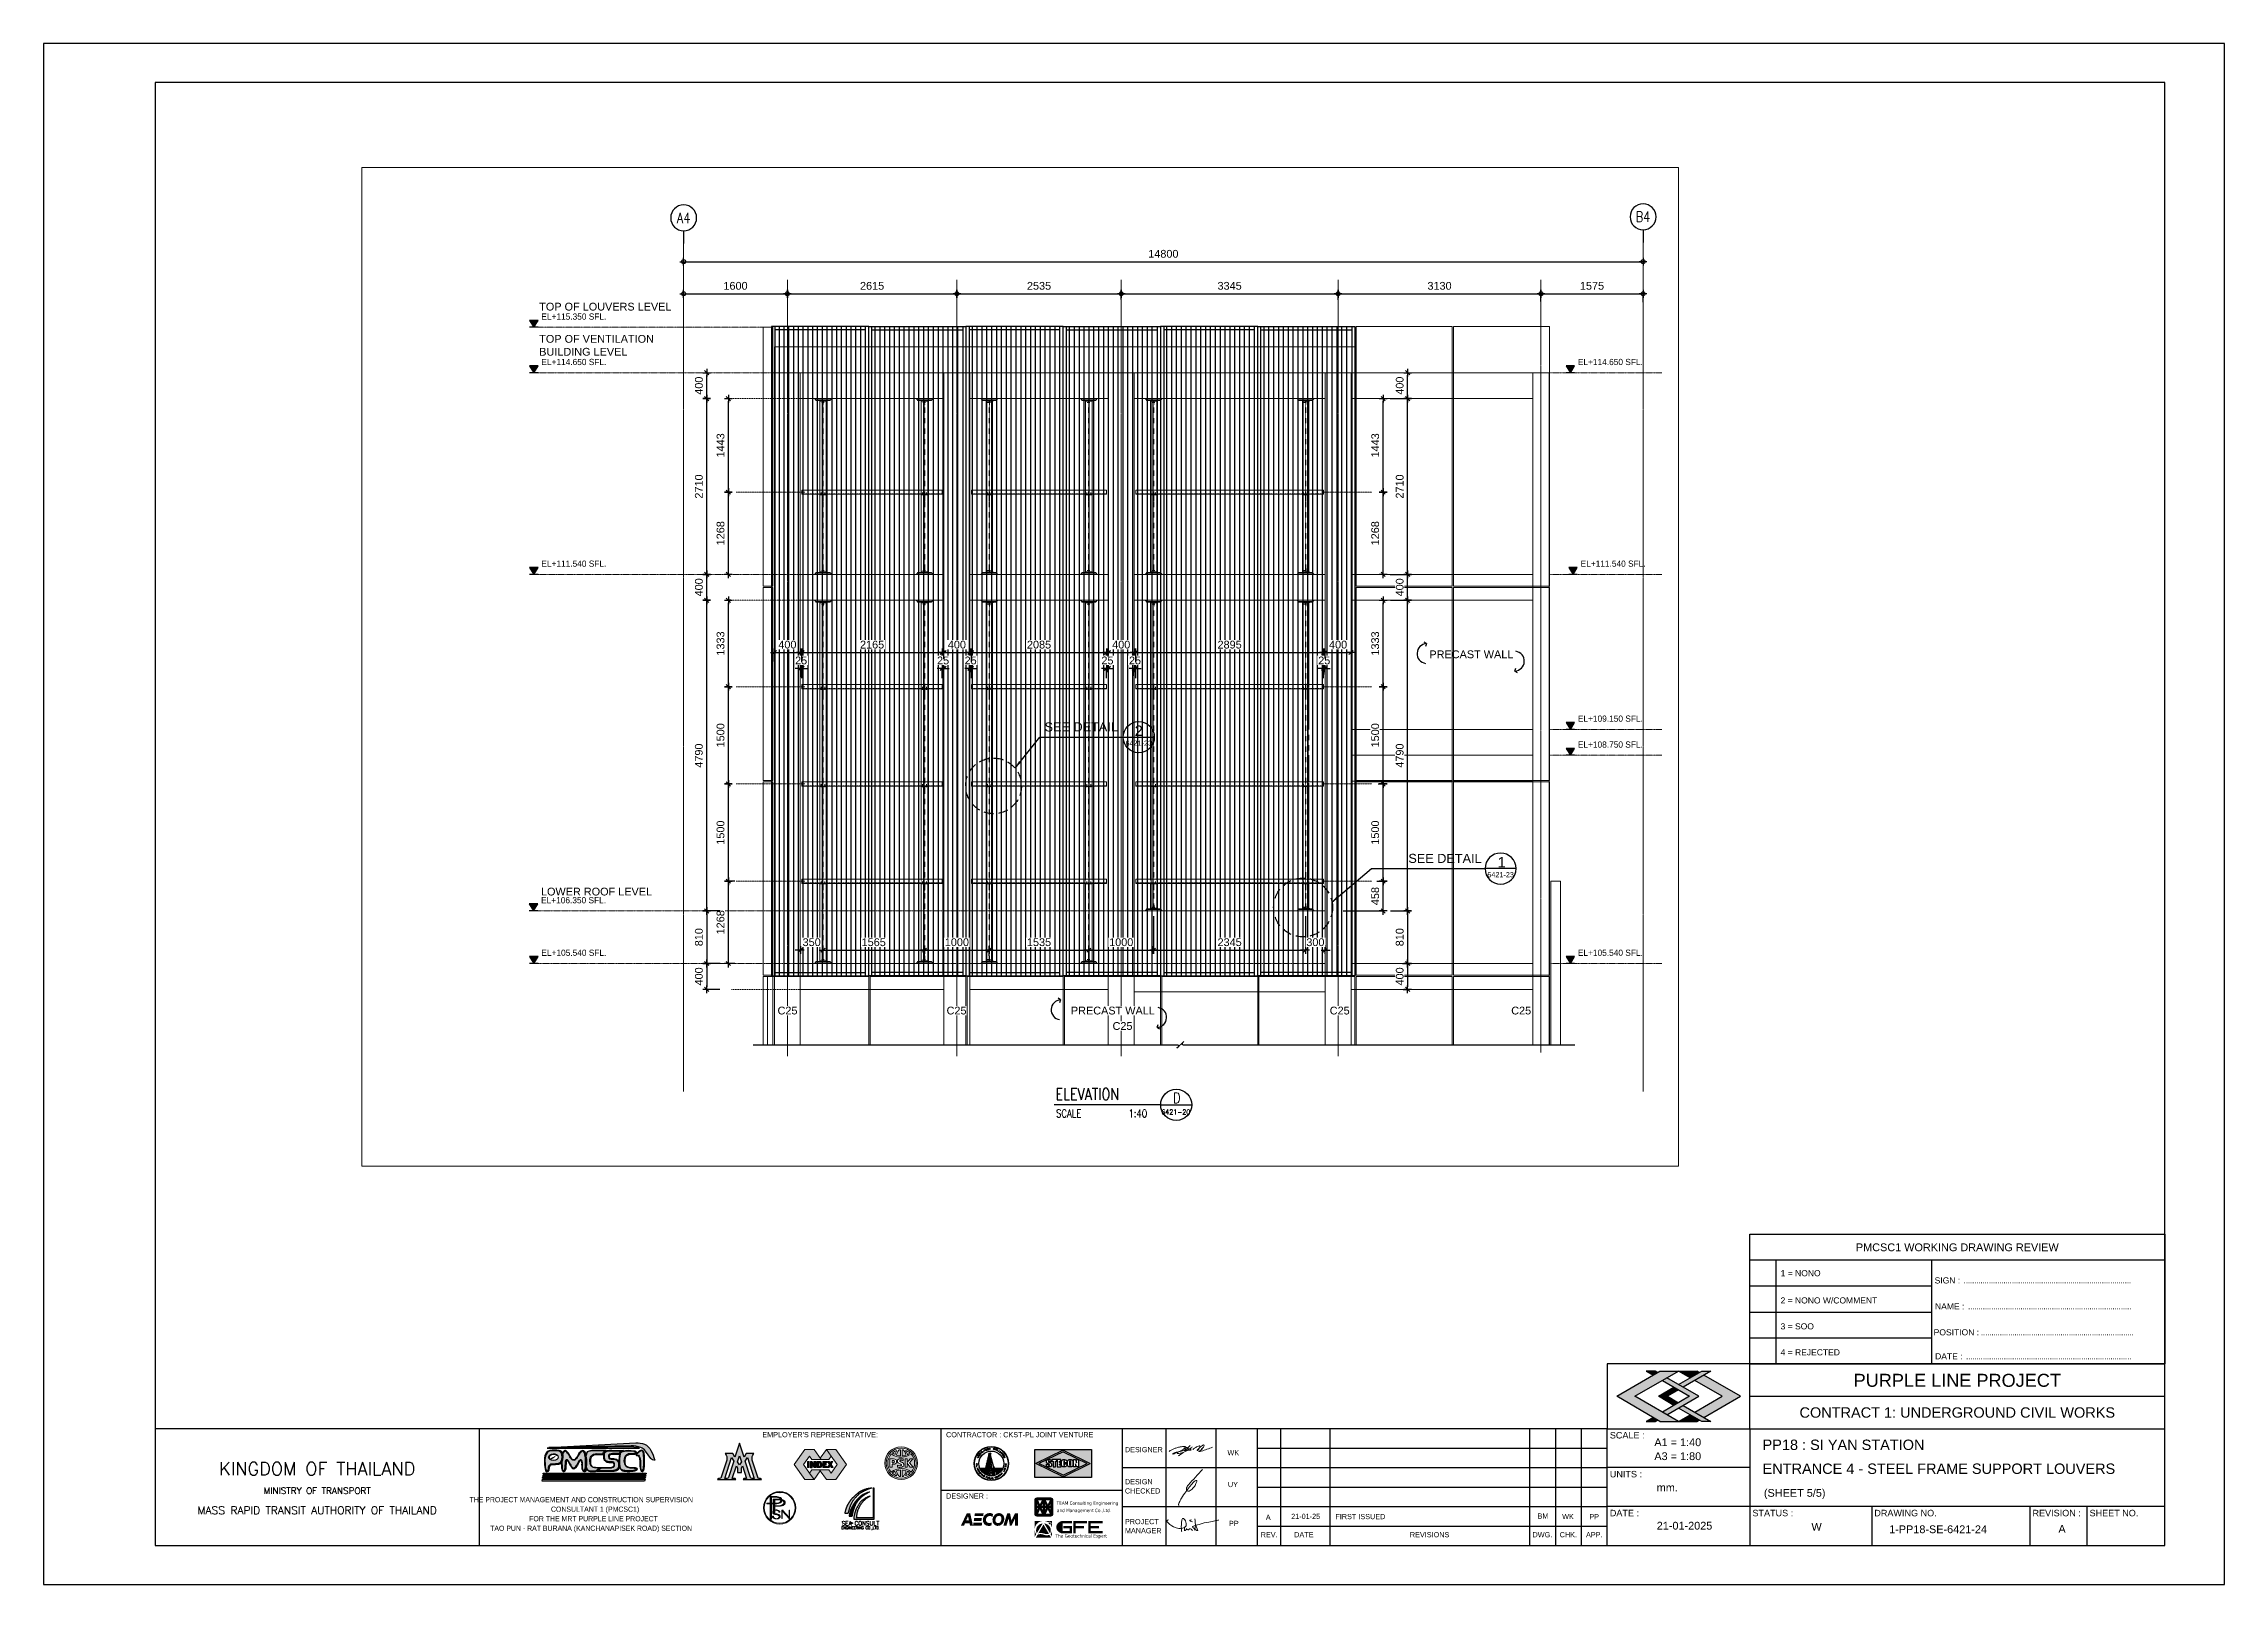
# Paper-space layout '5' of a CAD drawing. Header units: millimetres. Extents: x 0 to 841, y 0 to 594.
# The model-space entities are those that its viewports show. They can reach past a viewport. Long polylines and large blocks are cut down to what shows.
import ezdxf
from ezdxf.enums import TextEntityAlignment as Align

# ---------------------------------------------------------------- set-up
doc = ezdxf.new("R2010")
doc.units = ezdxf.units.MM
for name, pattern in [('Grid Line', [22.225, 12.7, -3.175, 3.175, -3.175]), ('HIDDEN', [0.375, 0.25, -0.125]), ('XKITLINE00', [0]), ('XKITLINE02', [4, 2, -2])]:
    doc.linetypes.add(name, pattern=pattern)
doc.layers.get('Defpoints').update_dxf_attribs({"color": 140})
doc.layers.add('000 - 0_HIDE_OBJ_FRAMING_DEF_SUB', color=1, linetype='Continuous', plot=False)
for name, color, linetype in [('000 - D I M', 1, 'Continuous'), ('CVA-E2-P-OR00-TBKA1D$0$CVA-E2-P-OR00-TBKA1$0$CVA010-FRAME-LINE_2', 2, 'Continuous'), ('CVA-E2-P-OR00-TBKA1D$0$CVA-E2-P-OR00-TBKA1$0$CVA010-FRAME-LOGO', 7, 'Continuous'), ('CVA-E2-P-OR00-TBKA1D$0$CVA-E2-P-OR00-TBKA1$0$CVT010-FRAME-LINE_1', 1, 'Continuous'), ('CVA-E2-P-OR00-TBKA1D$0$CVA-E2-P-OR00-TBKA1$0$CVT010-FRAME-LINE_10', 10, 'Continuous'), ('CVA-E2-P-OR00-TBKA1D$0$CVA-E2-P-OR00-TBKA1$0$CVT010-FRAME-LINE_2', 2, 'Continuous'), ('CVA-E2-P-OR00-TBKA1D$0$CVA-E2-P-OR00-TBKA1$0$CVT010-FRAME-LINE_3', 3, 'Continuous'), ('CVA-E2-P-OR00-TBKA1D$0$CVA-E2-P-OR00-TBKA1$0$CVT010-FRAME-LINE_7', 7, 'Continuous'), ('CVA-E2-P-OR00-TBKA1D$0$CVA-E2-P-OR00-TBKA1$0$CVT010-FRAME-LOGO', 7, 'Continuous'), ('CVA-E2-P-OR00-TBKA1D$0$CVA-E2-P-OR00-TBKA1$0$CVT010-FRAME-TEXT_4', 4, 'Continuous'), ('CVA-E2-P-OR00-TBKA1D$0$CVA-E2-P-OR00-TBKA1$0$CVT010-FRAME-TEXT_8', 3, 'Continuous'), ('CVA-E2-P-OR00-TBKA1D$0$CVA-E2-P-OR00-TBKA1$0$PSTEXT', 1, 'Continuous'), ('CVA-E2-P-OR00-TBKA1D$0$CVA-E2-P-OR00-TBKA1$0$Xref-Title Block$0$7', 7, 'Continuous'), ('CVA010-FRAME-LINE_5', 5, 'Continuous'), ('CVA010-FRAME-TEXT_3', 3, 'Continuous'), ('CVA044__', 2, 'Continuous'), ('CVT010-FRAME-LINE_2', 2, 'Continuous'), ('CVT010-FRAME-LINE_3', 3, 'Continuous'), ('CVT040_T', 3, 'Continuous'), ('DIM', 1, 'Continuous'), ('FRAME', 6, 'Continuous'), ('PSTEXT', 1, 'Continuous'), ('REVISE', 3, 'Continuous'), ('signature', 170, 'Continuous'), ('TEXT', 3, 'Continuous'), ('VPORT', 250, 'Continuous')]:
    doc.layers.add(name, color=color, linetype=linetype)
for name, color, linetype, lineweight in [('A-FLOR-E', 2, 'Continuous', 9), ('Bolt', 7, 'Continuous', 0), ('Part', 2, 'Continuous', 0), ('S-GRID', 1, 'Continuous', 9)]:
    doc.layers.add(name, color=color, linetype=linetype, lineweight=lineweight)
doc.styles.add('ANGSANA', font='angsana.shx', dxfattribs={"width": 0.9})
doc.styles.add('Arial', font='arial.ttf')
doc.styles.add('CKST2', font='romans.shx', dxfattribs={"width": 0.8, "height": 4})
doc.styles.add('CordiaSHX', font='cordia.shx', dxfattribs={"width": 0.85})
doc.styles.add('CVA-E2-P-OR00-TBKA1D$0$Arial', font='arial.ttf')
doc.styles.add('CVA-E2-P-OR00-TBKA1D$0$CVA-E2-P-OR00-TBKA1$0$A1-TITLE$0$ROMANT', font='romant.shx')
doc.styles.add('CVA-E2-P-OR00-TBKA1D$0$CVA-E2-P-OR00-TBKA1$0$Cordia2', font='cordia2.shx')
doc.styles.add('CVA-E2-P-OR00-TBKA1D$0$CVA-E2-P-OR00-TBKA1$0$TITLE1', font='tahoma.ttf')
doc.styles.add('RomanS', font='romans.shx', dxfattribs={"width": 0.8})
doc.styles.add('STYLE-STANDARD', font='SIMPLEX.SHX')
doc.dimstyles.new('Dim - 40 - Cen', dxfattribs={"dimscale": 0.04, "dimtxt": 3, "dimasz": 1, "dimexe": 0, "dimexo": 2.5, "dimgap": 1.5, "dimtad": 1, "dimdec": 0, "dimlfac": 1000, "dimzin": 1, "dimdsep": 46, "dimtxsty": 'Arial', "dimblk": 'CEN1', "dimcen": 0.09, "dimclrd": 1, "dimclre": 49, "dimclrt": 3, "dimadec": 0, "dimazin": 0, "dimtfac": 1, "dimtdec": 0, "dimtix": 1, "dimtofl": 0, "dimtmove": 2, "dimatfit": 3, "dimfxl": 1, "dimtfill": 1, "dimtfillclr": 256, "dimtolj": 1, "dimtzin": 0, "dimarcsym": 0})
doc.dimstyles.new('Dim - 40 - End', dxfattribs={"dimscale": 0.04, "dimtxt": 3, "dimasz": 1, "dimexe": 0, "dimexo": 2.5, "dimgap": 1.5, "dimtad": 1, "dimdec": 0, "dimlfac": 1000, "dimzin": 1, "dimdsep": 46, "dimtxsty": 'Arial', "dimblk": 'END', "dimcen": 0.09, "dimclrd": 1, "dimclre": 49, "dimclrt": 3, "dimadec": 0, "dimazin": 0, "dimtfac": 1, "dimtdec": 0, "dimtix": 1, "dimtofl": 0, "dimtmove": 2, "dimatfit": 3, "dimfxl": 1, "dimtfill": 1, "dimtfillclr": 256, "dimtolj": 1, "dimtzin": 0, "dimarcsym": 0})
doc.dimstyles.new('Dim-Cen', dxfattribs={"dimscale": 0.05, "dimtxt": 3, "dimasz": 1, "dimexe": 0, "dimexo": 1, "dimgap": 1.5, "dimtad": 1, "dimdec": 0, "dimlfac": 1000, "dimzin": 1, "dimdsep": 46, "dimtxsty": 'Arial', "dimblk": 'CEN1', "dimcen": 0.09, "dimclrd": 1, "dimclre": 49, "dimclrt": 3, "dimadec": 0, "dimazin": 0, "dimtfac": 1, "dimtdec": 0, "dimtix": 1, "dimtofl": 0, "dimtmove": 2, "dimatfit": 3, "dimfxl": 1, "dimtfill": 1, "dimtolj": 1, "dimtzin": 0, "dimarcsym": 1})
pattern_1 = [(45, (0, -24.561142), (-0.0176776695, 0.0176776695), [])]

psp = doc.layouts.new('5')

# ---------------------------------------------------------------- texts
at = {"layer": 'TEXT', "color": 4, "style": 'Arial'}
for p in [(386.02, 328.83), (526.3, 278.14)]:
    psp.add_text('SEE DETAIL', height=3.5, dxfattribs=at).set_placement(p)

msp = doc.modelspace()

# ---------------------------------------------------------------- texts
at = {"layer": 'CVA044__', "color": 3, "style": 'Arial'}
for s, p in [('TOP OF VENTILATION ', (663624.7383, 1524744.6399)), ('BUILDING LEVEL', (663624.7383, 1524744.4405))]:
    msp.add_text(s, height=0.12, dxfattribs=at).set_placement(p)
at = {"layer": 'REVISE', "color": 3, "style": 'Arial'}
msp.add_text('LOWER ROOF LEVEL', height=0.12, dxfattribs=at).set_placement((663624.7649, 1524736.1164))
at = {"layer": 'REVISE', "color": 3, "insert": (663639.1175, 1524739.8343), "char_height": 0.12, "attachment_point": 5, "style": 'Arial', "bg_fill": 3, "box_fill_scale": 1.1, "bg_fill_color": 256, "bg_fill_true_color": 13158600, "bg_fill_transparency": 0}
msp.add_mtext('\\A1;PRECAST WALL', dxfattribs=at)

# ---------------------------------------------------------------- blocks, each defined once
blk = doc.blocks.new('CVA-E2-P-OR00-TBKA1D$0$CVA-E2-P-OR00-TBKA1$0$AECOM')
at = {"layer": 'CVA-E2-P-OR00-TBKA1D$0$CVA-E2-P-OR00-TBKA1$0$CVA010-FRAME-LOGO', "extrusion": (0, 0, -1)}
h = blk.add_hatch(color=7, dxfattribs=at)
h.paths.add_polyline_path([(13.3, -3.7), (15.1, 4.3), (17.3, 4.3), (21.1, -3.7), (19.1, -3.7), (18.4, -2.1), (15.5, -2.1), (15.2, -3.7)])
h.paths.add_polyline_path([(15.9, -0.3), (16.5, 2.4), (17.7, -0.3)], flags=16)
at = {"layer": 'CVA-E2-P-OR00-TBKA1D$0$CVA-E2-P-OR00-TBKA1$0$CVA010-FRAME-LOGO'}
blk.add_hatch(color=7, dxfattribs=at).paths.add_polyline_path([(-12.8, -0.6), (-12.5, 1.3), (-7.6, 1.3), (-7.9, -0.6)])
h = blk.add_hatch(color=7, dxfattribs=at)
edge = h.paths.add_edge_path()
edge.add_line((-1.5, -3.5), (-1.2, -1.6))
edge.add_spline(control_points=[(-1.2, -1.6), (-1.7, -1.9), (-2.5, -1.9), (-2.9, -1.9), (-4.2, -1.9), (-5, -1), (-5, 0.2), (-4.9, 1.6), (-3.9, 2.6), (-2.5, 2.6), (-1.9, 2.6), (-1.3, 2.4), (-0.8, 1.9)], knot_values=[0, 0, 0, 0, 0.25, 0.25, 0.25, 0.5, 0.5, 0.5, 0.75, 0.75, 0.75, 1, 1, 1, 1], degree=3, periodic=0)
edge.add_line((-0.8, 1.9), (-0.4, 3.8))
edge.add_spline(control_points=[(-0.4, 3.8), (-1.2, 4.3), (-1.8, 4.5), (-2.7, 4.5), (-5, 4.5), (-6.9, 2.6), (-7, 0.2), (-7, -2.2), (-5.5, -3.8), (-3.3, -3.8), (-2.9, -3.8), (-2, -3.8), (-1.5, -3.5)], knot_values=[0, 0, 0, 0, 0.25, 0.25, 0.25, 0.5, 0.5, 0.5, 0.75, 0.75, 0.75, 1, 1, 1, 1], degree=3, periodic=0)
h = blk.add_hatch(color=7, dxfattribs=at)
edge = h.paths.add_edge_path()
edge.add_spline(control_points=[(6.8, 0.2), (7.1, 2.6), (5.7, 4.3), (3.6, 4.5)], knot_values=[0, 0, 0, 0, 1, 1, 1, 1], degree=3, periodic=0)
edge.add_spline(control_points=[(3.6, 4.5), (1.4, 4.6), (-0.5, 2.8), (-0.8, 0.4)], knot_values=[0, 0, 0, 0, 1, 1, 1, 1], degree=3, periodic=0)
edge.add_spline(control_points=[(-0.8, 0.4), (-1, -1.9), (0.3, -3.6), (2.4, -3.8)], knot_values=[0, 0, 0, 0, 1, 1, 1, 1], degree=3, periodic=0)
edge.add_spline(control_points=[(2.4, -3.8), (4.6, -3.9), (6.6, -2.2), (6.8, 0.2)], knot_values=[0, 0, 0, 0, 1, 1, 1, 1], degree=3, periodic=0)
edge = h.paths.add_edge_path(flags=16)
edge.add_spline(control_points=[(4.9, 0.1), (4.6, -1.4), (3.6, -2.2), (2.5, -2), (1.4, -1.8), (0.9, -0.7), (1.2, 0.6), (1.5, 2), (2.6, 2.9), (3.7, 2.7), (4.7, 2.5), (5.2, 1.4), (4.9, 0.1)], knot_values=[0, 0, 0, 0, 0.25, 0.25, 0.25, 0.5, 0.5, 0.5, 0.75, 0.75, 0.75, 1, 1, 1, 1], degree=3, periodic=0)
at = {"layer": 'CVA-E2-P-OR00-TBKA1D$0$CVA-E2-P-OR00-TBKA1$0$CVA010-FRAME-LOGO', "extrusion": (0, 0, -1)}
blk.add_hatch(color=7, dxfattribs=at).paths.add_polyline_path([(-15.7, -3.7), (-15.6, 4.3), (-13.7, 4.3), (-11.4, -0.2), (-10.5, 4.3), (-8.7, 4.3), (-6.2, -3.7), (-8.2, -3.7), (-9.6, 1), (-10.4, -3.7), (-11.4, -3.7), (-13.8, 1), (-13.7, -3.7)])
at = {"layer": 'CVA-E2-P-OR00-TBKA1D$0$CVA-E2-P-OR00-TBKA1$0$CVA010-FRAME-LOGO', "color": 7}
for points in [[(-12.4, 2.5), (-6.7, 2.5), (-12.1, 4.3), (-6.5, 4.3)], [(-13.3, -3.7), (-7.7, -3.7), (-13, -1.8), (-7.4, -1.8)]]:
    blk.add_solid(points, dxfattribs=at)
blk = doc.blocks.new('CVA-E2-P-OR00-TBKA1D$0$CVA-E2-P-OR00-TBKA1$0$A$C4CF5538A')
at = {"linetype": 'Continuous', "lineweight": 0}
h = blk.add_hatch(color=2, dxfattribs=at)
h.paths.add_polyline_path([(-7.19, 4.02, 0.414214), (-8.08, 3.13), (-8.08, -3.13, 0.414214), (-7.19, -4.02), (-0.89, -4.02, 0.414214), (0, -3.13), (0, 3.13, 0.414214), (-0.89, 4.02)])
h.paths.add_polyline_path([(-4.41, 2.22), (-4.41, 0.3), (-5.35, 0.3)], flags=16)
h.paths.add_polyline_path([(-3.45, 3.13), (-1.16, 3.13), (-2.29, 0.73)], flags=16)
h.paths.add_polyline_path([(-7.19, 2.32), (-6.24, 0.3), (-7.19, 0.3)], flags=16)
h.paths.add_polyline_path([(-3.67, 2.22), (-2.73, 0.3), (-3.67, 0.3)], flags=16)
h.paths.add_polyline_path([(-5.35, -0.3), (-4.41, -0.3), (-4.41, -2.22)], flags=16)
h.paths.add_polyline_path([(-6.24, -0.3), (-7.19, -2.32), (-7.19, -0.3)], flags=16)
h.paths.add_polyline_path([(-3.67, -0.3), (-2.73, -0.3), (-3.67, -2.22)], flags=16)
h.paths.add_polyline_path([(-5.79, -0.73), (-4.62, -3.13), (-6.92, -3.13)], flags=16)
h.paths.add_polyline_path([(-0.89, 2.32), (-0.89, 0.3), (-1.84, 0.3)], flags=16)
h.paths.add_polyline_path([(-1.84, -0.3), (-0.89, -0.3), (-0.89, -2.32)], flags=16)
h.paths.add_polyline_path([(-2.29, -0.73), (-1.16, -3.13), (-3.45, -3.13)], flags=16)
h.paths.add_polyline_path([(-4.62, 3.13), (-6.92, 3.13), (-5.79, 0.73)], flags=16)
at = {"color": 174, "linetype": 'Continuous', "lineweight": 0}
blk.add_lwpolyline([(-7.19, 4.02), (-0.89, 4.02, -0.414214), (0, 3.13), (0, -3.13, -0.414214), (-0.89, -4.02), (-7.19, -4.02, -0.414214), (-8.08, -3.13), (-8.08, 3.13, -0.414214)], format="xyb", close=True, dxfattribs=at)
for points in [[(-7.19, 0.3), (-6.24, 0.3), (-7.19, 2.32)], [(-5.79, 0.73), (-4.62, 3.13), (-6.92, 3.13)], [(-4.41, 2.22), (-5.35, 0.3), (-4.41, 0.3)], [(-3.67, 2.22), (-2.73, 0.3), (-3.67, 0.3)], [(-2.29, 0.73), (-3.45, 3.13), (-1.16, 3.13)], [(-0.89, 0.3), (-1.84, 0.3), (-0.89, 2.32)], [(-7.19, -0.3), (-6.24, -0.3), (-7.19, -2.32)], [(-5.79, -0.73), (-4.62, -3.13), (-6.92, -3.13)], [(-4.41, -2.22), (-5.35, -0.3), (-4.41, -0.3)], [(-3.67, -2.22), (-2.73, -0.3), (-3.67, -0.3)], [(-2.29, -0.73), (-3.45, -3.13), (-1.16, -3.13)], [(-0.89, -0.3), (-1.84, -0.3), (-0.89, -2.32)]]:
    blk.add_lwpolyline(points, close=True, dxfattribs=at)
at = {"layer": 'CVA-E2-P-OR00-TBKA1D$0$CVA-E2-P-OR00-TBKA1$0$CVA010-FRAME-LINE_2', "color": 2, "style": 'CVA-E2-P-OR00-TBKA1D$0$CVA-E2-P-OR00-TBKA1$0$TITLE1'}
for s, p in [('TEAM Consulting Engineering', (1.61, 0.94)), ('and Management Co.,Ltd.', (1.74, -2.3))]:
    blk.add_text(s, height=1.5, dxfattribs=at).set_placement(p)
blk = doc.blocks.new('CVA-E2-P-OR00-TBKA1D$0$CVA-E2-P-OR00-TBKA1$0$Maa')
at = {"layer": 'CVA-E2-P-OR00-TBKA1D$0$CVA-E2-P-OR00-TBKA1$0$PSTEXT'}
h = blk.add_hatch(color=184, dxfattribs=at)
h.paths.add_polyline_path([(-4.04, 0, -0.323021), (-3.85, 0.2), (-3.61, 0.2, 0.333691), (-3.31, 0.43), (-2.34, 3.57, 0.272453), (-2.61, 4.73), (-1.24, 4.73), (-0.83, 4.06), (0, 6.64), (0.83, 4.06), (1.24, 4.73), (2.61, 4.73, 0.27553), (2.34, 3.56), (3.32, 0.41, 0.448404), (3.73, 0.19, -0.474796), (4.04, 0), (0.67, 0, -0.266623), (0.82, 0.2), (1.31, 0.2), (0.57, 2.52), (0.34, 2.12), (0.34, 1.27), (0, 1.27), (-0.34, 1.27), (-0.34, 2.12), (-0.57, 2.52), (-1.31, 0.2), (-0.82, 0.2), (-0.67, 0)])
h.paths.add_polyline_path([(0, 4.33), (0.34, 3.25), (0, 2.68), (-0.34, 3.25)], flags=16)
h.paths.add_polyline_path([(1.47, 4), (2.65, 0.2), (2.31, 0.2, -0.288454), (2.02, 0.37), (1.06, 3.33)], flags=16)
h.paths.add_polyline_path([(-1.06, 3.33), (-1.99, 0.46, -0.36379), (-2.29, 0.2), (-2.65, 0.2), (-1.47, 4)], flags=16)
at = {"layer": 'CVA-E2-P-OR00-TBKA1D$0$CVA-E2-P-OR00-TBKA1$0$PSTEXT', "color": 254}
for points in [[(0, 6.64), (-0.83, 4.06), (-1.24, 4.73), (-2.61, 4.73, -0.27553), (-2.34, 3.56), (-3.32, 0.41, -0.323082), (-3.62, 0.2), (-3.85, 0.2, 0.323021), (-4.04, 0), (-0.67, 0, 0.266623), (-0.82, 0.2), (-1.31, 0.2), (-0.57, 2.52), (-0.34, 2.12), (-0.34, 1.27), (0, 1.27), (0.34, 1.27), (0.34, 2.12), (0.57, 2.52), (1.31, 0.2), (0.82, 0.2, 0.266623), (0.67, 0), (4.04, 0, 0.323021), (3.85, 0.2), (3.62, 0.2, -0.323082), (3.32, 0.41), (2.34, 3.56, -0.27553), (2.61, 4.73), (1.24, 4.73), (0.83, 4.06), (0, 6.64)], [(-1.06, 3.33), (-2.02, 0.37, -0.288454), (-2.31, 0.2), (-2.65, 0.2), (-1.47, 4), (-1.06, 3.33)], [(1.47, 4), (2.65, 0.2), (2.31, 0.2, -0.288454), (2.02, 0.37), (1.06, 3.33), (1.47, 4)]]:
    blk.add_lwpolyline(points, format="xyb", close=True, dxfattribs=at)
blk.add_lwpolyline([(0.34, 3.25), (0, 2.68), (-0.34, 3.25), (0, 4.33), (0.34, 3.25)], close=True, dxfattribs=at)
blk = doc.blocks.new('CVA-E2-P-OR00-TBKA1$0$A$C6A3C1ABC')
h = blk.add_hatch(color=251)
h.dxf.hatch_style = 1
h.paths.add_polyline_path([(-66.5, 66.4), (-66.5, 0), (66.5, 0), (66.5, 66.4)])
h.paths.add_polyline_path([(0, 64.5), (64, 33.2), (0, 1.9), (-64, 33.2)], flags=16)
h.paths.add_polyline_path([(-35.6, 42.2), (-35, 42.4), (-31.7, 42.4), (-31.2, 42.3), (-30.1, 42), (-28.5, 41.1), (-27.7, 40.2), (-27.4, 39.2), (-27.4, 37.1), (-32.4, 37.1), (-32.4, 38.9), (-32.6, 39.2), (-32.8, 39.4), (-33.6, 39.4), (-33.8, 39.2), (-34, 38.9), (-34, 37.5), (-33.9, 37.1), (-33.4, 36.7), (-32.9, 36.4), (-31.9, 35.9), (-30.1, 35), (-28.1, 33.7), (-27.2, 32.2), (-27, 31.2), (-27, 28.5), (-27.4, 27.5), (-28.4, 26.4), (-30.1, 25.5), (-30.9, 25.4), (-34.9, 25.4), (-35.9, 25.7), (-36.9, 26.1), (-38.3, 27.2), (-38.7, 28.4), (-38.7, 31.6), (-33.1, 31.6), (-34.1, 32.3), (-35.2, 33), (-36.2, 33.5), (-37.4, 34), (-38.4, 35.1), (-38.8, 36), (-39, 36.3), (-39, 39.4), (-38.1, 41.1), (-36.7, 41.9)], flags=0)
h = blk.add_hatch(color=251)
h.dxf.hatch_style = 1
h.paths.add_polyline_path([(0, 60.9), (-56.6, 33.2), (0, 5.5), (56.6, 33.2)])
h.paths.add_polyline_path([(5.2, 42.1), (6.4, 41.7), (7.7, 40.9), (8.2, 40.3), (8.4, 40), (8.6, 39.5), (8.8, 39), (8.9, 38.5), (8.9, 37.9), (8.9, 37), (8.9, 35), (3.7, 35), (3.7, 38.6, 1), (1.9, 38.6), (1.9, 29.2, 1), (3.7, 29.2), (3.7, 32.3), (8.9, 32.3), (8.9, 30.7), (8.9, 29.8), (8.9, 29.2), (8.8, 28.7), (8.6, 28.2), (8.4, 27.7), (8.2, 27.4), (7.7, 26.8), (6.4, 26), (5.2, 25.6), (3.6, 25.4), (1.7, 25.4), (0.6, 25.4), (-0.3, 25.7), (-1.1, 25.9), (-1.7, 26.3), (-2.3, 26.8), (-2.7, 27.3), (-3.1, 28), (-3.4, 29), (-3.5, 29.8), (-3.5, 37.8), (-3.4, 38.5), (-3.1, 39.5), (-2.7, 40.3), (-2.3, 40.7), (-1.7, 41.3), (-1.1, 41.6), (-0.3, 42), (0.6, 42.3), (1.7, 42.4), (3.6, 42.4)], flags=16)
h.paths.add_polyline_path([(12.3, 41.3), (13, 41.6), (13.7, 42), (14.7, 42.3), (15.7, 42.4), (17.9, 42.4), (19, 42.3), (20, 42), (20.7, 41.6), (21.3, 41.3), (22, 40.7), (22.4, 40.3), (22.7, 39.5), (23, 38.5), (23.1, 37.8), (23.1, 29.8), (23, 29), (22.7, 28), (22.4, 27.3), (22, 26.8), (21.3, 26.3), (20.7, 25.9), (20, 25.7), (19, 25.4), (17.9, 25.4), (15.7, 25.4), (14.7, 25.4), (13.7, 25.7), (13, 25.9), (12.3, 26.3), (11.7, 26.8), (11.3, 27.3), (11, 28), (10.7, 29), (10.6, 29.8), (10.6, 37.8), (10.7, 38.5), (11, 39.5), (11.3, 40.3), (11.7, 40.7)], flags=16)
h.paths.add_polyline_path([(17.7, 38.6), (17.7, 29.2, -1), (16, 29.2), (16, 38.6, -1)], flags=0)
h.paths.add_polyline_path([(-4.9, 42.4), (-4.9, 38.6), (-8.4, 38.6), (-8.4, 35.7), (-5.1, 35.7), (-5.1, 32.3), (-8.4, 32.3), (-8.4, 28.9), (-4.6, 28.9), (-4.6, 25.4), (-13.8, 25.4), (-13.8, 42.4)], flags=16)
h.paths.add_polyline_path([(24.6, 42.4), (29, 42.4), (31.8, 34.6), (31.8, 42.4), (36.5, 42.4), (36.5, 25.4), (31.8, 25.4), (29.2, 32.7), (29.2, 25.4), (24.6, 25.4)], flags=16)
h.paths.add_polyline_path([(-14.8, 42.4), (-14.8, 38.6), (-17.8, 38.6), (-17.8, 25.4), (-23.2, 25.4), (-23.2, 38.6), (-26.2, 38.6), (-26.2, 42.4)], flags=16)
h.paths.add_polyline_path([(-27.4, 39.2), (-27.4, 37.1), (-32.4, 37.1), (-32.4, 38.9), (-32.6, 39.2), (-32.8, 39.4), (-33.6, 39.4), (-33.8, 39.2), (-34, 38.9), (-34, 37.5), (-33.9, 37.1), (-33.4, 36.7), (-32.9, 36.4), (-31.9, 35.9), (-30.8, 35.3), (-29.7, 34.7), (-28.7, 34.1), (-27.9, 33.4), (-27.5, 32.7), (-27.2, 31.9), (-27, 31.2), (-27, 28.5), (-27.3, 27.8), (-27.6, 27.2), (-28.3, 26.5), (-28.8, 26.2), (-29.5, 25.8), (-30.4, 25.5), (-30.9, 25.4), (-34.4, 25.4), (-35.1, 25.4), (-35.9, 25.7), (-36.5, 25.9), (-37.1, 26.2), (-37.7, 26.7), (-38.1, 27.2), (-38.5, 27.6), (-38.7, 28.4), (-38.7, 31.6), (-33.9, 31.6), (-33.9, 28.9), (-33.9, 28.7), (-33.7, 28.5), (-33.5, 28.3), (-32.6, 28.3), (-32.4, 28.4), (-32.3, 28.6), (-32.2, 28.9), (-32.2, 30.7), (-32.3, 30.9), (-32.5, 31.2), (-32.8, 31.4), (-33.3, 31.8), (-33.7, 32), (-34.1, 32.3), (-35.2, 33), (-36.2, 33.5), (-37, 33.8), (-37.6, 34.3), (-38.1, 34.8), (-38.6, 35.5), (-38.8, 36), (-39, 36.3), (-39, 39.2), (-38.9, 39.4), (-38.5, 40.2), (-38.2, 40.8), (-37.8, 41.3), (-37.1, 41.6), (-36.4, 42), (-35.6, 42.2), (-35, 42.4), (-31.7, 42.4), (-31.2, 42.3), (-30.5, 42.1), (-29.7, 41.8), (-28.8, 41.2), (-28.2, 40.7), (-27.7, 40.2), (-27.4, 39.4)], flags=16)
h = blk.add_hatch(color=251)
h.dxf.hatch_style = 1
h.paths.add_polyline_path([(17.7, 38.6, 1), (16, 38.6), (16, 29.2, 1), (17.7, 29.2)])
at = {"color": 1}
for p, q in [((0, 64.5), (-64, 33.2)), ((0, 60.9), (-56.6, 33.2)), ((0, 64.5), (64, 33.2)), ((0, 60.9), (56.6, 33.2)), ((0, 1.9), (-64, 33.2)), ((0, 5.5), (-56.6, 33.2)), ((0, 1.9), (64, 33.2)), ((0, 5.5), (56.6, 33.2)), ((17.7, 29.2), (17.7, 38.6))]:
    blk.add_line(p, q, dxfattribs=at)
for points in [[(-66.5, 66.4), (66.5, 66.4), (66.5, 0), (-66.5, 0)], [(-27.4, 39.2), (-27.4, 37.1), (-32.4, 37.1), (-32.4, 38.9), (-32.6, 39.2), (-32.8, 39.4), (-33.6, 39.4), (-33.8, 39.2), (-34, 38.9), (-34, 37.5), (-33.9, 37.1), (-33.4, 36.7), (-32.9, 36.4), (-31.9, 35.9), (-30.8, 35.3), (-29.7, 34.7), (-28.7, 34.1), (-27.9, 33.4), (-27.5, 32.7), (-27.2, 31.9), (-27, 31.2), (-27, 28.5), (-27.3, 27.8), (-27.6, 27.2), (-28.3, 26.5), (-28.8, 26.2), (-29.5, 25.8), (-30.4, 25.5), (-30.9, 25.4), (-34.4, 25.4), (-35.1, 25.4), (-35.9, 25.7), (-36.5, 25.9), (-37.1, 26.2), (-37.7, 26.7), (-38.1, 27.2), (-38.5, 27.6), (-38.7, 28.4), (-38.7, 31.6), (-33.9, 31.6), (-33.9, 28.9), (-33.9, 28.7), (-33.7, 28.5), (-33.5, 28.3), (-32.6, 28.3), (-32.4, 28.4), (-32.3, 28.6), (-32.2, 28.9), (-32.2, 30.7), (-32.3, 30.9), (-32.5, 31.2), (-32.8, 31.4), (-33.3, 31.8), (-33.7, 32), (-34.1, 32.3), (-35.2, 33), (-36.2, 33.5), (-37, 33.8), (-37.6, 34.3), (-38.1, 34.8), (-38.6, 35.5), (-38.8, 36), (-39, 36.3), (-39, 39.2), (-38.9, 39.4), (-38.5, 40.2), (-38.2, 40.8), (-37.8, 41.3), (-37.1, 41.6), (-36.4, 42), (-35.6, 42.2), (-35, 42.4), (-31.7, 42.4), (-31.2, 42.3), (-30.5, 42.1), (-29.7, 41.8), (-28.8, 41.2), (-28.2, 40.7), (-27.7, 40.2), (-27.4, 39.4)], [(-26.2, 42.4), (-26.2, 38.6), (-23.2, 38.6), (-23.2, 25.4), (-17.8, 25.4), (-17.8, 38.6), (-14.8, 38.6), (-14.8, 42.4)], [(-4.9, 42.4), (-13.8, 42.4), (-13.8, 25.4), (-4.6, 25.4), (-4.6, 28.9), (-8.4, 28.9), (-8.4, 32.3), (-5.1, 32.3), (-5.1, 35.7), (-8.4, 35.7), (-8.4, 38.6), (-4.9, 38.6)], [(15.7, 42.4), (17.9, 42.4), (19, 42.3), (20, 42), (20.7, 41.6), (21.3, 41.3), (22, 40.7), (22.4, 40.3), (22.7, 39.5), (23, 38.5), (23.1, 37.8), (23.1, 29.8), (23, 29), (22.7, 28), (22.4, 27.3), (22, 26.8), (21.3, 26.3), (20.7, 25.9), (20, 25.7), (19, 25.4), (17.9, 25.4), (15.7, 25.4), (14.7, 25.4), (13.7, 25.7), (13, 25.9), (12.3, 26.3), (11.7, 26.8), (11.3, 27.3), (11, 28), (10.7, 29), (10.6, 29.8), (10.6, 37.8), (10.7, 38.5), (11, 39.5), (11.3, 40.3), (11.7, 40.7), (12.3, 41.3), (13, 41.6), (13.7, 42), (14.7, 42.3)], [(24.6, 42.4), (29, 42.4), (31.8, 34.6), (31.8, 42.4), (36.5, 42.4), (36.5, 25.4), (31.8, 25.4), (29.2, 32.7), (29.2, 25.4), (24.6, 25.4)]]:
    blk.add_lwpolyline(points, close=True, dxfattribs=at)
for points in [[(-3.5, 37.8), (-3.4, 38.5), (-3.1, 39.5), (-2.7, 40.3), (-2.3, 40.7), (-1.7, 41.3), (-1.1, 41.6), (-0.3, 42), (0.6, 42.3), (1.7, 42.4), (3.6, 42.4), (5.2, 42.1), (6.4, 41.7), (7.7, 40.9), (8.2, 40.3), (8.4, 40), (8.6, 39.5), (8.8, 39), (8.9, 38.5), (8.9, 37.9), (8.9, 37), (8.9, 35), (3.7, 35), (3.7, 38.6, 1), (1.9, 38.6), (1.9, 29.2, 1), (3.7, 29.2), (3.7, 32.3), (8.9, 32.3), (8.9, 30.7), (8.9, 29.8), (8.9, 29.2), (8.8, 28.7), (8.6, 28.2), (8.4, 27.7), (8.2, 27.4), (7.7, 26.8), (6.4, 26), (5.2, 25.6), (3.6, 25.4), (1.7, 25.4), (0.6, 25.4), (-0.3, 25.7), (-1.1, 25.9), (-1.7, 26.3), (-2.3, 26.8), (-2.7, 27.3), (-3.1, 28), (-3.4, 29), (-3.5, 29.8)], [(17.7, 38.6), (17.7, 29.2, -1), (16, 29.2), (16, 38.6, -1)]]:
    blk.add_lwpolyline(points, format="xyb", close=True, dxfattribs=at)
blk = doc.blocks.new('T-SEA')
at = {"layer": 'PSTEXT'}
for points in [[(9.48, 12.71), (9.68, 12.8), (9.9, 12.9), (10.14, 12.99), (10.42, 13.1), (10.75, 13.21), (11.14, 13.32), (11.59, 13.45), (12.12, 13.59), (11.79, 13.57), (11.48, 13.55), (11.2, 13.52), (10.94, 13.49), (10.71, 13.45), (10.5, 13.4), (10.3, 13.36), (10.12, 13.31), (9.94, 13.26), (9.78, 13.22), (9.62, 13.17), (9.47, 13.12), (9.32, 13.08), (9.18, 13.03), (9.04, 12.98), (8.9, 12.93), (8.77, 12.87), (8.63, 12.81), (8.5, 12.76), (8.37, 12.69), (8.24, 12.63), (8.11, 12.57), (7.98, 12.5), (7.86, 12.43), (7.74, 12.36), (7.63, 12.28), (7.52, 12.21), (7.41, 12.13), (7.3, 12.06), (7.19, 11.98), (7.08, 11.89), (6.97, 11.81), (6.86, 11.72), (6.75, 11.63), (6.63, 11.54), (6.52, 11.44), (6.4, 11.35), (6.28, 11.25), (6.16, 11.14), (6.04, 11.04), (5.91, 10.93), (5.79, 10.81), (5.66, 10.7), (5.54, 10.58), (5.42, 10.47), (5.3, 10.35), (5.18, 10.24), (5.07, 10.13), (4.97, 10.02), (4.87, 9.92), (4.77, 9.82), (4.68, 9.72), (4.59, 9.62), (4.51, 9.51), (4.42, 9.41), (4.34, 9.3), (4.26, 9.19), (4.17, 9.07), (4.09, 8.96), (4.01, 8.84), (3.93, 8.71), (3.85, 8.59), (3.77, 8.47), (3.69, 8.35), (3.61, 8.23), (3.54, 8.11), (3.46, 7.99), (3.39, 7.87), (3.32, 7.75), (3.25, 7.63), (3.18, 7.5), (3.11, 7.38), (3.05, 7.25), (2.98, 7.12), (2.92, 6.98), (2.86, 6.84), (2.81, 6.69), (2.75, 6.54), (2.69, 6.38), (2.63, 6.21), (2.57, 6.04), (2.51, 5.85), (2.45, 5.66), (2.38, 5.45), (2.32, 5.23), (2.26, 5.01), (2.21, 4.76), (2.15, 4.51), (3.35, 4.51), (3.35, 4.54), (3.38, 4.63), (3.41, 4.78), (3.46, 4.96), (3.51, 5.17), (3.57, 5.4), (3.63, 5.63), (3.7, 5.85), (3.76, 6.07), (3.82, 6.26), (3.89, 6.45), (3.95, 6.62), (4.01, 6.78), (4.07, 6.94), (4.13, 7.1), (4.2, 7.25), (4.26, 7.4), (4.33, 7.55), (4.39, 7.69), (4.46, 7.84), (4.53, 7.99), (4.6, 8.13), (4.68, 8.27), (4.75, 8.41), (4.83, 8.55), (4.91, 8.69), (5, 8.82), (5.09, 8.96), (5.18, 9.1), (5.29, 9.25), (5.4, 9.4), (5.53, 9.56), (5.66, 9.73), (5.81, 9.9), (5.96, 10.08), (6.12, 10.25), (6.29, 10.43), (6.46, 10.61), (6.63, 10.78), (6.8, 10.95), (6.97, 11.1), (7.13, 11.25), (7.3, 11.39), (7.46, 11.52), (7.62, 11.65), (7.78, 11.76), (7.95, 11.88), (8.11, 11.98), (8.27, 12.08), (8.43, 12.18), (8.59, 12.27), (8.76, 12.36), (8.93, 12.45), (9.11, 12.54), (9.29, 12.62)], [(9.22, 11.09), (9.46, 11.24), (9.73, 11.41), (10.04, 11.58), (10.4, 11.77), (10.81, 11.97), (11.3, 12.19), (11.02, 12.13), (10.75, 12.07), (10.49, 11.99), (10.23, 11.91), (9.98, 11.81), (9.75, 11.72), (9.52, 11.62), (9.31, 11.52), (9.11, 11.43), (8.92, 11.33), (8.74, 11.24), (8.57, 11.14), (8.41, 11.04), (8.25, 10.93), (8.08, 10.81), (7.92, 10.67), (7.75, 10.53), (7.57, 10.38), (7.4, 10.22), (7.23, 10.05), (7.06, 9.89), (6.9, 9.72), (6.74, 9.56), (6.6, 9.41), (6.47, 9.26), (6.35, 9.12), (6.24, 8.99), (6.13, 8.86), (6.04, 8.74), (5.94, 8.61), (5.85, 8.49), (5.76, 8.36), (5.67, 8.23), (5.58, 8.09), (5.49, 7.95), (5.4, 7.81), (5.31, 7.67), (5.21, 7.52), (5.12, 7.36), (5.03, 7.21), (4.94, 7.05), (4.84, 6.89), (4.75, 6.72), (4.67, 6.56), (4.58, 6.39), (4.5, 6.22), (4.42, 6.05), (4.35, 5.88), (4.28, 5.71), (4.21, 5.55), (4.15, 5.38), (4.1, 5.21), (4.05, 5.05), (4, 4.88), (3.96, 4.72), (3.92, 4.55), (3.89, 4.39), (3.86, 4.23), (3.83, 4.07), (3.81, 3.92), (3.79, 3.76), (3.78, 3.62), (3.78, 3.47), (3.78, 3.33), (4.76, 3.33), (4.77, 3.36), (4.77, 3.39), (4.78, 3.44), (4.79, 3.5), (4.8, 3.58), (4.81, 3.67), (4.83, 3.78), (4.85, 3.9), (4.88, 4.04), (4.91, 4.19), (4.94, 4.35), (4.98, 4.52), (5.02, 4.7), (5.07, 4.88), (5.12, 5.06), (5.17, 5.25), (5.22, 5.44), (5.28, 5.63), (5.35, 5.81), (5.41, 5.99), (5.48, 6.17), (5.54, 6.35), (5.61, 6.52), (5.67, 6.69), (5.74, 6.86), (5.81, 7.02), (5.87, 7.18), (5.94, 7.34), (6.02, 7.51), (6.1, 7.67), (6.19, 7.84), (6.29, 8.01), (6.4, 8.18), (6.51, 8.36), (6.64, 8.55), (6.77, 8.73), (6.91, 8.92), (7.06, 9.1), (7.21, 9.29), (7.37, 9.47), (7.53, 9.64), (7.7, 9.82), (7.87, 9.98), (8.05, 10.15), (8.23, 10.31), (8.41, 10.47), (8.6, 10.63), (8.8, 10.78), (9, 10.93)], [(7.74, 7.31), (7.84, 7.47), (7.94, 7.62), (8.05, 7.78), (8.15, 7.92), (8.26, 8.07), (8.36, 8.21), (8.47, 8.34), (8.57, 8.47), (8.68, 8.59), (8.78, 8.71), (8.88, 8.82), (8.99, 8.93), (9.1, 9.05), (9.22, 9.16), (9.34, 9.28), (9.48, 9.4), (9.63, 9.53), (9.8, 9.67), (9.99, 9.81), (10.21, 9.96), (10.46, 10.12), (10.75, 10.29), (11.07, 10.46), (11.45, 10.65), (11.2, 10.6), (10.97, 10.54), (10.75, 10.47), (10.55, 10.39), (10.35, 10.3), (10.15, 10.21), (9.97, 10.12), (9.79, 10.02), (9.61, 9.92), (9.44, 9.82), (9.28, 9.71), (9.12, 9.61), (8.97, 9.5), (8.82, 9.39), (8.67, 9.28), (8.53, 9.17), (8.4, 9.06), (8.27, 8.94), (8.14, 8.82), (8.02, 8.7), (7.91, 8.57), (7.79, 8.44), (7.68, 8.3), (7.57, 8.16), (7.47, 8.02), (7.36, 7.87), (7.26, 7.71), (7.16, 7.55), (7.06, 7.39), (6.97, 7.23), (6.87, 7.07), (6.78, 6.91), (6.69, 6.75), (6.6, 6.59), (6.51, 6.43), (6.42, 6.27), (6.34, 6.11), (6.26, 5.95), (6.19, 5.78), (6.12, 5.61), (6.05, 5.43), (5.99, 5.25), (5.93, 5.06), (5.87, 4.87), (5.82, 4.67), (5.77, 4.47), (5.72, 4.26), (5.67, 4.04), (5.61, 3.82), (5.57, 3.59), (5.52, 3.36), (5.48, 3.13), (5.44, 2.91), (5.41, 2.69), (5.39, 2.48), (5.38, 2.29), (12.92, 2.29), (12.92, 13.62), (12.52, 13.62), (12.52, 2.83), (6.35, 2.83), (6.37, 3.06), (6.39, 3.3), (6.42, 3.54), (6.46, 3.78), (6.49, 4.01), (6.54, 4.24), (6.58, 4.46), (6.63, 4.67), (6.68, 4.87), (6.73, 5.05), (6.78, 5.23), (6.84, 5.4), (6.9, 5.56), (6.96, 5.72), (7.02, 5.87), (7.09, 6.03), (7.16, 6.19), (7.23, 6.35), (7.31, 6.51), (7.39, 6.67), (7.47, 6.83), (7.56, 6.99), (7.65, 7.15)]]:
    blk.add_hatch(color=114, dxfattribs=at).paths.add_polyline_path(points)
at = {"layer": 'FRAME', "color": 2, "linetype": 'Continuous'}
blk.add_lwpolyline([(5.07, 0.88), (4.4, 0.6), (4.4, 1.15)], close=True, dxfattribs=at)
at = {"layer": 'PSTEXT', "color": 114}
for points in [[(12.12, 13.59), (11.79, 13.57), (11.48, 13.55), (11.2, 13.52), (10.94, 13.49), (10.71, 13.45), (10.5, 13.4), (10.3, 13.36), (10.12, 13.31), (9.94, 13.26), (9.78, 13.22), (9.62, 13.17), (9.47, 13.12), (9.32, 13.08), (9.18, 13.03), (9.04, 12.98), (8.9, 12.93), (8.77, 12.87), (8.63, 12.81), (8.5, 12.76), (8.37, 12.69), (8.24, 12.63), (8.11, 12.57), (7.98, 12.5), (7.86, 12.43), (7.74, 12.36), (7.63, 12.28), (7.52, 12.21), (7.41, 12.13), (7.3, 12.06), (7.19, 11.98), (7.08, 11.89), (6.97, 11.81), (6.86, 11.72), (6.75, 11.63), (6.63, 11.54), (6.52, 11.44), (6.4, 11.35), (6.28, 11.25), (6.16, 11.14), (6.04, 11.04), (5.91, 10.93), (5.79, 10.81), (5.66, 10.7), (5.54, 10.58), (5.42, 10.47), (5.3, 10.35), (5.18, 10.24), (5.07, 10.13), (4.97, 10.02), (4.87, 9.92), (4.77, 9.82), (4.68, 9.72), (4.59, 9.62), (4.51, 9.51), (4.42, 9.41), (4.34, 9.3), (4.26, 9.19), (4.17, 9.07), (4.09, 8.96), (4.01, 8.84), (3.93, 8.71), (3.85, 8.59), (3.77, 8.47), (3.69, 8.35), (3.61, 8.23), (3.54, 8.11), (3.46, 7.99), (3.39, 7.87), (3.32, 7.75), (3.25, 7.63), (3.18, 7.5), (3.11, 7.38), (3.05, 7.25), (2.98, 7.12), (2.92, 6.98), (2.86, 6.84), (2.81, 6.69), (2.75, 6.54), (2.69, 6.38), (2.63, 6.21), (2.57, 6.04), (2.51, 5.85), (2.45, 5.66), (2.38, 5.45), (2.32, 5.23), (2.26, 5.01), (2.21, 4.76), (2.15, 4.51)], [(12.12, 13.59), (11.59, 13.45), (11.14, 13.32), (10.75, 13.21), (10.42, 13.1), (10.14, 12.99), (9.9, 12.9), (9.68, 12.8), (9.48, 12.71), (9.29, 12.62), (9.11, 12.54), (8.93, 12.45), (8.76, 12.36), (8.59, 12.27), (8.43, 12.18), (8.27, 12.08), (8.11, 11.98), (7.95, 11.88), (7.78, 11.76), (7.62, 11.65), (7.46, 11.52), (7.3, 11.39), (7.13, 11.25), (6.97, 11.1), (6.8, 10.95), (6.63, 10.78), (6.46, 10.61), (6.29, 10.43), (6.12, 10.25), (5.96, 10.08), (5.81, 9.9), (5.66, 9.73), (5.53, 9.56), (5.4, 9.4), (5.29, 9.25), (5.18, 9.1), (5.09, 8.96), (5, 8.82), (4.91, 8.69), (4.83, 8.55), (4.75, 8.41), (4.68, 8.27), (4.6, 8.13), (4.53, 7.99), (4.46, 7.84), (4.39, 7.69), (4.33, 7.55), (4.26, 7.4), (4.2, 7.25), (4.13, 7.1), (4.07, 6.94), (4.01, 6.78), (3.95, 6.62), (3.89, 6.45), (3.82, 6.26), (3.76, 6.07), (3.7, 5.85), (3.63, 5.63), (3.57, 5.4), (3.51, 5.17), (3.46, 4.96), (3.41, 4.78), (3.38, 4.63), (3.35, 4.54), (3.35, 4.51)], [(11.3, 12.19), (11.02, 12.13), (10.75, 12.07), (10.49, 11.99), (10.23, 11.91), (9.98, 11.81), (9.75, 11.72), (9.52, 11.62), (9.31, 11.52), (9.11, 11.43), (8.92, 11.33), (8.74, 11.24), (8.57, 11.14), (8.41, 11.04), (8.25, 10.93), (8.08, 10.81), (7.92, 10.67), (7.75, 10.53), (7.57, 10.38), (7.4, 10.22), (7.23, 10.05), (7.06, 9.89), (6.9, 9.72), (6.74, 9.56), (6.6, 9.41), (6.47, 9.26), (6.35, 9.12), (6.24, 8.99), (6.13, 8.86), (6.04, 8.74), (5.94, 8.61), (5.85, 8.49), (5.76, 8.36), (5.67, 8.23), (5.58, 8.09), (5.49, 7.95), (5.4, 7.81), (5.31, 7.67), (5.21, 7.52), (5.12, 7.36), (5.03, 7.21), (4.94, 7.05), (4.84, 6.89), (4.75, 6.72), (4.67, 6.56), (4.58, 6.39), (4.5, 6.22), (4.42, 6.05), (4.35, 5.88), (4.28, 5.71), (4.21, 5.55), (4.15, 5.38), (4.1, 5.21), (4.05, 5.05), (4, 4.88), (3.96, 4.72), (3.92, 4.55), (3.89, 4.39), (3.86, 4.23), (3.83, 4.07), (3.81, 3.92), (3.79, 3.76), (3.78, 3.62), (3.78, 3.47), (3.78, 3.33)], [(11.3, 12.19), (10.81, 11.97), (10.4, 11.77), (10.04, 11.58), (9.73, 11.41), (9.46, 11.24), (9.22, 11.09), (9, 10.93), (8.8, 10.78), (8.6, 10.63), (8.41, 10.47), (8.23, 10.31), (8.05, 10.15), (7.87, 9.98), (7.7, 9.82), (7.53, 9.64), (7.37, 9.47), (7.21, 9.29), (7.06, 9.1), (6.91, 8.92), (6.77, 8.73), (6.64, 8.55), (6.51, 8.36), (6.4, 8.18), (6.29, 8.01), (6.19, 7.84), (6.1, 7.67), (6.02, 7.51), (5.94, 7.34), (5.87, 7.18), (5.81, 7.02), (5.74, 6.86), (5.67, 6.69), (5.61, 6.52), (5.54, 6.35), (5.48, 6.17), (5.41, 5.99), (5.35, 5.81), (5.28, 5.63), (5.22, 5.44), (5.17, 5.25), (5.12, 5.06), (5.07, 4.88), (5.02, 4.7), (4.98, 4.52), (4.94, 4.35), (4.91, 4.19), (4.88, 4.04), (4.85, 3.9), (4.83, 3.78), (4.81, 3.67), (4.8, 3.58), (4.79, 3.5), (4.78, 3.44), (4.77, 3.39), (4.77, 3.36), (4.76, 3.33)], [(5.38, 2.29), (12.92, 2.29), (12.92, 13.62), (12.52, 13.62), (12.52, 2.83), (6.35, 2.83)], [(11.45, 10.65), (11.2, 10.6), (10.97, 10.54), (10.75, 10.47), (10.55, 10.39), (10.35, 10.3), (10.15, 10.21), (9.97, 10.12), (9.79, 10.02), (9.61, 9.92), (9.44, 9.82), (9.28, 9.71), (9.12, 9.61), (8.97, 9.5), (8.82, 9.39), (8.67, 9.28), (8.53, 9.17), (8.4, 9.06), (8.27, 8.94), (8.14, 8.82), (8.02, 8.7), (7.91, 8.57), (7.79, 8.44), (7.68, 8.3), (7.57, 8.16), (7.47, 8.02), (7.36, 7.87), (7.26, 7.71), (7.16, 7.55), (7.06, 7.39), (6.97, 7.23), (6.87, 7.07), (6.78, 6.91), (6.69, 6.75), (6.6, 6.59), (6.51, 6.43), (6.42, 6.27), (6.34, 6.11), (6.26, 5.95), (6.19, 5.78), (6.12, 5.61), (6.05, 5.43), (5.99, 5.25), (5.93, 5.06), (5.87, 4.87), (5.82, 4.67), (5.77, 4.47), (5.72, 4.26), (5.67, 4.04), (5.61, 3.82), (5.57, 3.59), (5.52, 3.36), (5.48, 3.13), (5.44, 2.91), (5.41, 2.69), (5.39, 2.48), (5.38, 2.29)], [(11.45, 10.65), (11.07, 10.46), (10.75, 10.29), (10.46, 10.12), (10.21, 9.96), (9.99, 9.81), (9.8, 9.67), (9.63, 9.53), (9.48, 9.4), (9.34, 9.28), (9.22, 9.16), (9.1, 9.05), (8.99, 8.93), (8.88, 8.82), (8.78, 8.71), (8.68, 8.59), (8.57, 8.47), (8.47, 8.34), (8.36, 8.21), (8.26, 8.07), (8.15, 7.92), (8.05, 7.78), (7.94, 7.62), (7.84, 7.47), (7.74, 7.31), (7.65, 7.15), (7.56, 6.99), (7.47, 6.83), (7.39, 6.67), (7.31, 6.51), (7.23, 6.35), (7.16, 6.19), (7.09, 6.03), (7.02, 5.87), (6.96, 5.72), (6.9, 5.56), (6.84, 5.4), (6.78, 5.23), (6.73, 5.05), (6.68, 4.87), (6.63, 4.67), (6.58, 4.46), (6.54, 4.24), (6.49, 4.01), (6.46, 3.78), (6.42, 3.54), (6.39, 3.3), (6.37, 3.06), (6.35, 2.83)], [(2.15, 4.51), (3.35, 4.51)], [(3.78, 3.33), (4.76, 3.33)]]:
    blk.add_lwpolyline(points, dxfattribs=at)
at = {"layer": 'FRAME', "color": 2, "linetype": 'Continuous', "style": 'STYLE-STANDARD'}
blk.add_text('SEA CONSULT', height=1.5, dxfattribs=at).set_placement((7.86, 0.75), align=Align.MIDDLE)
at = {"layer": 'FRAME', "color": 2, "linetype": 'Continuous', "style": 'STYLE-STANDARD', "width": 0.95}
blk.add_text('ENGINEERING CO.,LTD.', height=1, dxfattribs=at).set_placement((7.86, -1.05), align=Align.MIDDLE)
blk = doc.blocks.new('index')
at = {"lineweight": 9}
for points in [[(259.59, 116.28), (263.51, 110.81), (266.89, 110.81), (265.21, 113.16), (262.98, 116.29), (265.21, 119.39), (266.09, 118.18), (269.48, 118.18), (269.16, 118.63), (266.9, 121.76), (263.49, 121.76)], [(269.17, 113.94), (271.43, 110.81), (274.81, 110.81), (278.74, 116.28), (274.83, 121.76), (271.42, 121.76), (273.12, 119.39), (275.35, 116.29), (273.11, 113.16), (272.24, 114.37), (268.85, 114.37), (269.16, 113.94)]]:
    blk.add_hatch(color=22, dxfattribs=at).paths.add_polyline_path(points)
h = blk.add_hatch(color=1, dxfattribs=at)
h.paths.add_polyline_path([(272.24, 118.18), (273.12, 119.39), (271.42, 121.76), (269.16, 118.63), (269.48, 118.18)])
h.paths.add_polyline_path([(266.89, 110.81), (269.16, 113.94), (268.85, 114.37), (266.08, 114.37), (265.21, 113.16)])
h = blk.add_hatch(color=22, dxfattribs=at)
h.paths.add_polyline_path([(271.72, 115.15), (272.47, 116.32), (271.77, 117.4), (272.38, 117.4), (272.78, 116.79), (273.17, 117.4), (273.78, 117.4), (273.08, 116.32), (273.84, 115.15), (273.23, 115.15), (272.78, 115.85), (272.32, 115.15)])
h.paths.add_polyline_path([(265.6, 115.14), (265.6, 117.4), (266.17, 117.39), (266.85, 116.13), (266.85, 117.39), (267.48, 117.39), (267.48, 115.15), (266.91, 115.15), (266.21, 116.35), (266.21, 115.14)])
h.paths.add_polyline_path([(267.85, 117.39), (267.85, 115.15), (268.9, 115.15, 0.130725), (269.44, 115.33, 0.120974), (269.67, 115.67, 0.060551), (269.72, 115.97, 0.035976), (269.72, 116.66, 0.134434), (269.51, 117.13, 0.139591), (269.22, 117.31, 0.052753), (268.97, 117.39)])
h.paths.add_polyline_path([(268.49, 115.62), (268.49, 116.91), (268.84, 116.91, -0.321398), (269.07, 116.66, -0.00987), (269.1, 116.44, -0.041261), (269.07, 115.91, -0.31003), (268.81, 115.62)], flags=16)
h.paths.add_polyline_path([(270.05, 115.15), (270.05, 117.4), (271.58, 117.4), (271.58, 116.92), (270.68, 116.92), (270.68, 116.51), (271.32, 116.51), (271.32, 116.06), (270.68, 116.06), (270.68, 115.63), (271.58, 115.63), (271.58, 115.15)])
h.paths.add_polyline_path([(264.52, 117.4), (264.52, 115.15), (265.12, 115.15), (265.12, 117.4)])
at = {"color": 1, "lineweight": 9}
blk.add_line((265.21, 113.16), (266.89, 110.81), dxfattribs=at)
blk.add_lwpolyline([(266.9, 121.76), (263.49, 121.76), (259.59, 116.28), (263.51, 110.81), (266.89, 110.81), (269.16, 113.94), (268.85, 114.37), (266.08, 114.37), (265.21, 113.16), (262.98, 116.29), (265.21, 119.39), (266.09, 118.18), (269.48, 118.18), (266.9, 121.76)], close=True, dxfattribs=at)
blk.add_lwpolyline([(271.42, 121.76), (274.83, 121.76), (278.74, 116.28), (274.81, 110.81), (271.43, 110.81), (269.17, 113.94), (268.85, 114.37), (272.24, 114.37), (273.11, 113.16), (275.35, 116.29), (273.12, 119.39)], dxfattribs=at)
at = {"color": 22, "lineweight": 9}
blk.add_lwpolyline([(269.48, 118.18), (272.24, 118.18), (273.12, 119.39), (271.42, 121.76), (271.42, 121.76), (269.16, 118.63)], dxfattribs=at)
for points in [[(264.52, 117.4), (264.52, 115.15), (265.12, 115.15), (265.12, 117.4), (264.52, 117.4)], [(265.6, 115.14), (265.6, 117.4), (266.17, 117.39), (266.85, 116.13), (266.85, 117.39), (267.48, 117.39), (267.48, 115.15), (266.91, 115.15), (266.21, 116.35), (266.21, 115.14), (265.6, 115.14)], [(270.05, 115.15), (270.05, 117.4), (271.58, 117.4), (271.58, 116.92), (270.68, 116.92), (270.68, 116.51), (271.32, 116.51), (271.32, 116.06), (270.68, 116.06), (270.68, 115.63), (271.58, 115.63), (271.58, 115.15), (270.05, 115.15)], [(272.78, 116.79), (272.38, 117.4), (271.77, 117.4), (272.47, 116.32), (271.72, 115.15), (272.32, 115.15), (272.32, 115.15), (272.78, 115.85), (273.23, 115.15), (273.23, 115.15), (273.84, 115.15), (273.08, 116.32), (273.78, 117.4), (273.17, 117.4), (272.78, 116.79)]]:
    blk.add_lwpolyline(points, close=True, dxfattribs=at)
for points in [[(267.85, 117.39), (267.85, 115.15), (268.9, 115.15, 0.130725), (269.44, 115.33, 0.120974), (269.67, 115.67, 0.060551), (269.72, 115.97, 0.035976), (269.72, 116.66, 0.134434), (269.51, 117.13, 0.139591), (269.22, 117.31, 0.052753), (268.97, 117.39), (267.85, 117.39)], [(268.49, 116.91), (268.49, 115.62), (268.81, 115.62, 0.31003), (269.07, 115.91, 0.041261), (269.1, 116.44, 0.00987), (269.07, 116.66, 0.321398), (268.84, 116.91), (268.49, 116.91)]]:
    blk.add_lwpolyline(points, format="xyb", close=True, dxfattribs=at)
blk = doc.blocks.new('ppsn')
at = {"lineweight": 9}
for points in [[(345.59, 88.39, -1.075988), (346.21, 99.23), (346.21, 98.97, 1.079823), (345.59, 88.64)], [(343.81, 95.39), (343.81, 96.53), (345.67, 96.53, -0.021796), (345.85, 96.52, 0.04898), (345.8, 96.67, 0.022818), (345.78, 96.73, 0.003988), (345.67, 96.73), (343.33, 96.73), (343.33, 95.39)], [(345.59, 88.64, 0.409462), (350.69, 93.83, 0.374578), (346.21, 98.97), (346.21, 99.23, -0.376388), (350.94, 93.83, -0.409681), (345.59, 88.39)]]:
    blk.add_hatch(color=1, dxfattribs=at).paths.add_polyline_path(points)
h = blk.add_hatch(color=1, dxfattribs=at)
h.paths.add_polyline_path([(341.16, 95.39), (341.16, 95.2), (342.32, 95.2), (342.32, 90), (342.75, 90), (342.75, 95.2), (343.33, 95.2), (343.81, 95.2), (344.58, 95.2, 0.054809), (345.1, 95.28, 0.03138), (345.71, 95.5, 0.111589), (346.11, 95.8, 0.17224), (346.3, 96.33, 0.170905), (346.06, 97, 0.151668), (345.32, 97.44, 0.070517), (344.53, 97.57), (342.32, 97.57), (342.32, 95.39)])
h.paths.add_polyline_path([(342.75, 95.39), (342.75, 97.38), (344.52, 97.38, -0.104755), (345.45, 97.06, -0.175633), (345.78, 96.73, -0.022818), (345.8, 96.67, -0.04898), (345.85, 96.52, -0.099565), (345.84, 96.21, -0.155914), (345.64, 95.85, -0.086131), (345.28, 95.55, -0.105759), (344.81, 95.41, -0.046184), (344.58, 95.39), (343.81, 95.39), (343.33, 95.39)], flags=16)
h.paths.add_polyline_path([(343.05, 90.99), (343.39, 90.99, 0.14748), (343.52, 90.56, 0.072318), (343.7, 90.39, 0.060533), (343.92, 90.26, 0.065078), (344.2, 90.19, 0.022836), (344.46, 90.17, 0.035858), (344.76, 90.24, 0.029826), (345.04, 90.36, 0.081902), (345.24, 90.53, 0.165259), (345.36, 90.77, 0.059335), (345.35, 91.03, 0.120589), (345.27, 91.19, 0.069071), (344.96, 91.38, 0.057056), (344.58, 91.49, 0.000473), (344.02, 91.61, -0.021757), (343.62, 91.73, -0.046144), (343.38, 91.86, -0.08211), (343.21, 92.05, -0.1381), (343.14, 92.38, -0.179492), (343.27, 92.71, -0.015991), (343.33, 92.77, -0.055139), (343.56, 92.93, -0.060384), (343.81, 93.04, -0.035605), (343.98, 93.08, -0.025486), (344.37, 93.11, -0.035993), (344.73, 93.07, -0.060058), (345.07, 92.97, -0.143559), (345.41, 92.73, -0.095585), (345.55, 92.53, -0.063996), (345.57, 92.42), (345.26, 92.42, 0.226369), (345.17, 92.72, 0.074454), (345.01, 92.85, 0.078612), (344.81, 92.94, 0.048532), (344.56, 93, 0.016934), (344.32, 93.01, 0.027814), (344.02, 93, 0.051192), (343.81, 92.94, 0.019087), (343.74, 92.91, 0.060056), (343.56, 92.74, 0.206622), (343.46, 92.27, 0.02572), (343.5, 92.2, 0.181838), (343.97, 91.87, 0.026724), (344.55, 91.76, -0.030873), (345.1, 91.61, -0.157712), (345.44, 91.41, -0.061483), (345.59, 91.18, -0.121038), (345.64, 90.85, -0.152403), (345.53, 90.53, -0.077183), (345.27, 90.31, -0.075283), (344.94, 90.17, -0.01752), (344.53, 90.11, -0.05267), (344.03, 90.14, -0.081916), (343.66, 90.24, -0.073628), (343.32, 90.47, -0.117497), (343.12, 90.73, -0.012349)])
h.paths.add_polyline_path([(346.2, 92.99), (346.2, 90.21), (346.31, 90.21), (346.31, 92.8), (348.78, 90.15), (348.78, 92.99), (348.64, 92.99), (348.64, 90.63), (346.48, 92.99)])
h = blk.add_hatch(color=1, dxfattribs=at)
h.paths.add_polyline_path([(343.33, 92.77, -0.055139), (343.56, 92.93, -0.060384), (343.81, 93.04), (343.81, 94.34), (345.47, 94.34, 0.041276), (346.06, 94.44, 0.079272), (346.65, 94.66, 0.075602), (347.09, 94.96, 0.105229), (347.29, 95.27, 0.057507), (347.35, 95.62, 0.124698), (347.27, 95.95, 0.095851), (347.08, 96.2, 0.086049), (346.76, 96.43, 0.090548), (346.26, 96.63, -0.058001), (346.3, 96.39, -0.085727), (346.42, 96.31, -0.105993), (346.75, 95.97, -0.118846), (346.86, 95.57, -0.058258), (346.79, 95.17, -0.092699), (346.56, 94.91, -0.024553), (346.31, 94.76, -0.034634), (345.95, 94.62, -0.034015), (345.47, 94.54), (343.81, 94.54), (343.81, 95.2), (343.33, 95.2)])
h.paths.add_polyline_path([(343.46, 92.27, 0.02572), (343.5, 92.2), (343.81, 92.2), (343.81, 92.94, 0.019087), (343.74, 92.91, 0.060056), (343.56, 92.74, 0.206622)])
at = {"color": 1, "lineweight": 9}
for points in [[(344.58, 95.2), (342.75, 95.2), (342.75, 90), (342.32, 90), (342.32, 95.2), (341.16, 95.2), (341.16, 95.39), (342.32, 95.39), (342.32, 97.57), (344.53, 97.57, -0.070517), (345.32, 97.44, -0.151668), (346.06, 97, -0.170905), (346.3, 96.33, -0.17224), (346.11, 95.8, -0.111589), (345.71, 95.5, -0.03138), (345.1, 95.28, -0.054809), (344.58, 95.2)], [(344.52, 97.38), (342.75, 97.38), (342.75, 95.39), (344.58, 95.39, 0.046184), (344.81, 95.41, 0.105759), (345.28, 95.55, 0.086131), (345.64, 95.85, 0.155914), (345.84, 96.21, 0.149273), (345.8, 96.67, 0.199249), (345.45, 97.06, 0.104755), (344.52, 97.38)], [(345.26, 92.42), (345.57, 92.42, 0.063996), (345.55, 92.53, 0.095585), (345.41, 92.73, 0.143559), (345.07, 92.97, 0.060058), (344.73, 93.07, 0.035993), (344.37, 93.11, 0.025486), (343.98, 93.08, 0.096196), (343.56, 92.93, 0.071193), (343.27, 92.71, 0.179492), (343.14, 92.38, 0.1381), (343.21, 92.05, 0.08211), (343.38, 91.86, 0.046144), (343.62, 91.73, 0.021757), (344.02, 91.61, -0.000473), (344.58, 91.49, -0.057056), (344.96, 91.38, -0.069071), (345.27, 91.19, -0.120589), (345.35, 91.03, -0.059335), (345.36, 90.77, -0.165259), (345.24, 90.53, -0.081902), (345.04, 90.36, -0.029826), (344.76, 90.24, -0.035858), (344.46, 90.17, -0.022836), (344.2, 90.19, -0.065078), (343.92, 90.26, -0.060533), (343.7, 90.39, -0.072318), (343.52, 90.56, -0.14748), (343.39, 90.99), (343.05, 90.99, 0.012349), (343.12, 90.73, 0.117497), (343.32, 90.47, 0.073628), (343.66, 90.24, 0.081916), (344.03, 90.14, 0.05267), (344.53, 90.11, 0.01752), (344.94, 90.17, 0.075283), (345.27, 90.31, 0.077183), (345.53, 90.53, 0.152403), (345.64, 90.85, 0.121038), (345.59, 91.18, 0.061483), (345.44, 91.41, 0.157712), (345.1, 91.61, 0.030873), (344.55, 91.76, -0.026724), (343.97, 91.87, -0.208533), (343.46, 92.27, -0.206622), (343.56, 92.74, -0.060056), (343.74, 92.91, -0.070347), (344.02, 93, -0.027814), (344.32, 93.01, -0.016934), (344.56, 93, -0.048532), (344.81, 92.94, -0.078612), (345.01, 92.85, -0.074454), (345.17, 92.72, -0.226369), (345.26, 92.42)]]:
    blk.add_lwpolyline(points, format="xyb", close=True, dxfattribs=at)
for points in [[(345.78, 96.73, 0.003988), (345.67, 96.73), (343.33, 96.73), (343.33, 95.39)], [(346.26, 96.63, -0.090548), (346.76, 96.43, -0.086049), (347.08, 96.2, -0.095851), (347.27, 95.95, -0.124698), (347.35, 95.62, -0.057507), (347.29, 95.27, -0.105229), (347.09, 94.96, -0.075602), (346.65, 94.66, -0.079272), (346.06, 94.44, -0.041276), (345.47, 94.34), (343.81, 94.34), (343.81, 93.04)], [(345.85, 96.52, 0.021796), (345.67, 96.53), (343.81, 96.53), (343.81, 95.39)], [(343.81, 95.2), (343.81, 94.54), (345.47, 94.54, 0.034015), (345.95, 94.62, 0.034634), (346.31, 94.76, 0.024553), (346.56, 94.91, 0.092699), (346.79, 95.17, 0.058258), (346.86, 95.57, 0.118846), (346.75, 95.97, 0.105993), (346.42, 96.31, 0.085727), (346.3, 96.39, 0.085727)]]:
    blk.add_lwpolyline(points, format="xyb", dxfattribs=at)
for points in [[(343.33, 95.2), (343.33, 92.77)], [(343.81, 92.94), (343.81, 92.2), (343.5, 92.2)]]:
    blk.add_lwpolyline(points, dxfattribs=at)
blk.add_lwpolyline([(346.2, 90.21), (346.31, 90.21), (346.31, 92.8), (348.78, 90.15), (348.78, 92.99), (348.64, 92.99), (348.64, 90.63), (346.48, 92.99), (346.2, 92.99), (346.2, 90.21)], close=True, dxfattribs=at)
for radius in [5.44, 5.19]:
    blk.add_circle((345.5, 93.83), radius, dxfattribs=at)
blk = doc.blocks.new('PSL')
at = {"lineweight": 9}
h = blk.add_hatch(color=22, dxfattribs=at)
h.paths.add_polyline_path([(301.1, 114.74, 1), (287.82, 114.74, 1)])
h.paths.add_polyline_path([(300.54, 114.74, 1), (288.39, 114.74, 1)], flags=16)
h.paths.add_polyline_path([(290.38, 111.13, -0.385093), (290.46, 118.44, 0.170143), (294.74, 117.12, 0.153071), (298.46, 118.45, -0.386416), (298.54, 111.12, 0.156929), (294.74, 112.5, 0.17392)], flags=0)
h.paths.add_polyline_path([(296.06, 113.07), (296.06, 116.48), (296.95, 116.48), (296.95, 115.04), (298.06, 116.5), (299.14, 116.5), (297.85, 114.91), (299.27, 113.06), (298.08, 113.06), (296.95, 114.68), (296.95, 113.07)], flags=0)
h.paths.add_polyline_path([(289.92, 116.49), (289.92, 113.07), (290.85, 113.07), (290.85, 114.27, -0.00729), (291.13, 114.28, 0.038537), (291.62, 114.32, 0.088579), (292.06, 114.45, 0.059661), (292.44, 114.78, 0.149791), (292.6, 115.29, 0.055963), (292.53, 115.82, 0.163937), (292.2, 116.23, 0.117643), (291.41, 116.49)], flags=0)
h.paths.add_polyline_path([(290.86, 114.91), (290.86, 115.85), (291.29, 115.85, -0.233306), (291.63, 115.64, -0.137504), (291.69, 115.27, -0.199693), (291.56, 115.03, -0.121145), (291.3, 114.91)], flags=0)
h.paths.add_polyline_path([(292.92, 115.4, 0.142971), (293.09, 114.95, 0.105779), (293.45, 114.66, 0.019421), (294.1, 114.41, -0.075996), (294.43, 114.23, -0.168309), (294.57, 114.06, -0.238586), (294.53, 113.83, -0.166915), (294.28, 113.68, -0.063046), (293.57, 113.69, -0.089912), (292.96, 113.89), (292.96, 113.16, 0.0697), (293.39, 113.06, 0.045644), (293.98, 113.02, 0.071944), (294.67, 113.1, 0.117197), (295.17, 113.33, 0.095646), (295.47, 113.74, 0.094542), (295.52, 114.26, 0.09512), (295.37, 114.66, 0.109157), (294.94, 114.99, 0.017267), (294.47, 115.16, -0.03889), (294, 115.38, -0.100515), (293.88, 115.49, -0.143768), (293.86, 115.57, -0.169134), (293.91, 115.75, -0.167786), (294.19, 115.87, -0.067756), (294.72, 115.87, -0.05137), (295.32, 115.74), (295.32, 116.41, 0.094858), (294.63, 116.53, 0.053123), (293.91, 116.49, 0.056261), (293.44, 116.33, 0.165938), (292.99, 115.89, 0.111389)], flags=0)
h.paths.add_polyline_path([(292.48, 111.65, 0.072402), (292.95, 110.32, 0.081665), (293.65, 109.35, 0.023059), (294.15, 109.3), (294.15, 111.98, 0.075309)], flags=0)
h.paths.add_polyline_path([(294.81, 109.3), (294.81, 111.98, -0.073012), (296.47, 111.66, -0.072828), (296.01, 110.32, -0.081254), (295.3, 109.35, -0.022754)], flags=0)
h.paths.add_polyline_path([(292.51, 117.96, 0.073973), (294.15, 117.64), (294.15, 120.18, 0.025211), (293.61, 120.12, 0.051414), (292.95, 119.15, 0.065192)], flags=0)
h.paths.add_polyline_path([(294.81, 117.65), (294.81, 120.18, -0.022754), (295.3, 120.12, -0.081254), (296.01, 119.15, -0.065601), (296.44, 117.95, -0.071719)], flags=0)
h.paths.add_polyline_path([(290.8, 110.7, 0.104268), (292.75, 109.57, -0.067682), (292.42, 110.15, -0.052695), (291.95, 111.43, 0.059893)], flags=0)
h.paths.add_polyline_path([(296.21, 109.58, 0.066342), (296.53, 110.15, 0.053264), (297, 111.44, -0.058379), (298.16, 110.73, -0.105021)], flags=0)
h.paths.add_polyline_path([(290.89, 118.85, 0.056652), (291.98, 118.18, -0.047475), (292.42, 119.33, -0.067682), (292.75, 119.91, 0.098861)], flags=0)
h.paths.add_polyline_path([(296.21, 119.9, -0.099526), (298.07, 118.82, -0.055229), (296.97, 118.16, 0.048023), (296.53, 119.33, 0.066342)], flags=0)
at = {"color": 22, "lineweight": 9}
for points in [[(290.46, 118.44, 0.385093), (290.38, 111.13, -0.17392), (294.74, 112.5, -0.156929), (298.54, 111.12, 0.386416), (298.46, 118.45, -0.153071), (294.74, 117.12, -0.170143), (290.46, 118.44, -0.170143)], [(289.92, 113.07), (289.92, 116.49), (291.41, 116.49, -0.117643), (292.2, 116.23, -0.163937), (292.53, 115.82, -0.055963), (292.6, 115.29, -0.149791), (292.44, 114.78, -0.059661), (292.06, 114.45, -0.088579), (291.62, 114.32, -0.038537), (291.13, 114.28, 0.00729), (290.85, 114.27), (290.85, 113.07), (289.92, 113.07)], [(290.86, 115.85), (290.86, 114.91), (291.3, 114.91, 0.121145), (291.56, 115.03, 0.199693), (291.69, 115.27, 0.137504), (291.63, 115.64, 0.233306), (291.29, 115.85), (290.86, 115.85)], [(292.42, 119.33, -0.067682), (292.75, 119.91, 0.098861), (290.89, 118.85, 0.056652), (291.98, 118.18, -0.047475), (292.42, 119.33)], [(294.15, 117.64), (294.15, 120.18, 0.025211), (293.61, 120.12, 0.051414), (292.95, 119.15, 0.065192), (292.51, 117.96, 0.073973), (294.15, 117.64)], [(292.96, 113.89), (292.96, 113.16, 0.0697), (293.39, 113.06, 0.045644), (293.98, 113.02, 0.071944), (294.67, 113.1, 0.117197), (295.17, 113.33, 0.095646), (295.47, 113.74, 0.094542), (295.52, 114.26, 0.09512), (295.37, 114.66, 0.109157), (294.94, 114.99, 0.017267), (294.47, 115.16, -0.03889), (294, 115.38, -0.100515), (293.88, 115.49, -0.143768), (293.86, 115.57, -0.169134), (293.91, 115.75, -0.167786), (294.19, 115.87, -0.067756), (294.72, 115.87, -0.05137), (295.32, 115.74), (295.32, 116.41, 0.094858), (294.63, 116.53, 0.053123), (293.91, 116.49, 0.056261), (293.44, 116.33, 0.165938), (292.99, 115.89, 0.111389), (292.92, 115.4, 0.142971), (293.09, 114.95, 0.105779), (293.45, 114.66, 0.019421), (294.1, 114.41, -0.075996), (294.43, 114.23, -0.168309), (294.57, 114.06, -0.238586), (294.53, 113.83, -0.166915), (294.28, 113.68, -0.063046), (293.57, 113.69, -0.089912), (292.96, 113.89)], [(295.3, 120.12, 0.022754), (294.81, 120.18), (294.81, 117.65, 0.071719), (296.44, 117.95, 0.065601), (296.01, 119.15, 0.081254), (295.3, 120.12, 0.081254)], [(296.21, 119.9, -0.099526), (298.07, 118.82, -0.055229), (296.97, 118.16, 0.048023), (296.53, 119.33, 0.066342), (296.21, 119.9)], [(292.75, 109.57, -0.104268), (290.8, 110.7, -0.059893), (291.95, 111.43, 0.052695), (292.42, 110.15, 0.067682), (292.75, 109.57, 0.067682)], [(293.65, 109.35, 0.023059), (294.15, 109.3), (294.15, 111.98, 0.075309), (292.48, 111.65, 0.072402), (292.95, 110.32, 0.081665), (293.65, 109.35, 0.081665)], [(295.3, 109.35, -0.022754), (294.81, 109.3), (294.81, 111.98, -0.073012), (296.47, 111.66, -0.072828), (296.01, 110.32, -0.081254), (295.3, 109.35, -0.081254)], [(296.21, 109.58, 0.105021), (298.16, 110.73, 0.058379), (297, 111.44, -0.053264), (296.53, 110.15, -0.066342), (296.21, 109.58, -0.066342)]]:
    blk.add_lwpolyline(points, format="xyb", close=True, dxfattribs=at)
blk.add_lwpolyline([(296.95, 113.07), (296.95, 114.68), (298.08, 113.06), (299.27, 113.06), (297.85, 114.91), (299.14, 116.5), (298.06, 116.5), (296.95, 115.04), (296.95, 116.48), (296.06, 116.48), (296.06, 113.07), (296.95, 113.07)], dxfattribs=at)
for radius in [6.64, 6.08]:
    blk.add_circle((294.46, 114.74), radius, dxfattribs=at)
blk = doc.blocks.new('A$C4858ef9b')
at = {"color": 1, "lineweight": 0}
for points in [[(-10.2, 20.6), (-10.2, 20.7), (-10.2, 20.8), (-10.2, 20.8), (-10.3, 20.9), (-10.3, 20.9), (-10.4, 20.9), (-10.5, 20.8), (-10.5, 20.8), (-10.4, 20.7), (-10.4, 20.6), (-10.3, 20.6), (-10.2, 20.6)], [(-10.1, 21.9), (-10.2, 21.9), (-10.2, 22), (-10.3, 22.1), (-10.3, 22.2), (-10.2, 22.3), (-10.2, 22.3), (-10.1, 22.4), (-10.1, 22.4), (-10, 22.5), (-9.9, 22.5), (-9.8, 22.4), (-10.1, 21.9)], [(-9.3, 23.2), (-9.3, 23.3), (-9.3, 23.3), (-9.3, 23.4), (-9.4, 23.4), (-9.5, 23.4), (-9.5, 23.3), (-9.5, 23.3), (-9.5, 23.2), (-9.5, 23.2), (-9.4, 23.2), (-9.4, 23.2), (-9.3, 23.2)], [(-9.3, 22.4), (-9.2, 22.5), (-9.2, 22.6), (-9.2, 22.6), (-9.2, 22.7), (-9.3, 22.7), (-9.4, 22.7), (-9.4, 22.6), (-9.5, 22.6), (-9.5, 22.5), (-9.4, 22.5), (-9.3, 22.4), (-9.3, 22.4)], [(-9, 21.7), (-8.9, 21.7), (-8.9, 21.8), (-8.9, 21.8), (-8.9, 21.9), (-9, 21.9), (-9.1, 21.9), (-9.2, 21.9), (-9.2, 21.8), (-9.2, 21.7), (-9.1, 21.7), (-9, 21.6), (-9, 21.7)], [(-8.7, 22.6), (-8.7, 22.7), (-8.6, 22.8), (-8.7, 22.8), (-8.7, 22.9), (-8.8, 22.9), (-8.8, 22.9), (-8.9, 22.9), (-8.9, 22.8), (-8.9, 22.7), (-8.9, 22.6), (-8.8, 22.6), (-8.7, 22.6)], [(-8.6, 23.4), (-8.5, 23.4), (-8.5, 23.5), (-8.5, 23.6), (-8.5, 23.6), (-8.6, 23.7), (-8.6, 23.6), (-8.7, 23.6), (-8.7, 23.5), (-8.7, 23.5), (-8.7, 23.4), (-8.6, 23.4), (-8.6, 23.4)], [(-7.6, 24.6), (-7.6, 24.5), (-7.5, 24.5), (-7.5, 24.5), (-7.4, 24.5), (-7.4, 24.6), (-7.3, 24.6), (-7.4, 24.7), (-7.4, 24.7), (-7.5, 24.8), (-7.6, 24.7), (-7.6, 24.7), (-7.6, 24.6)], [(-6.4, 24.4), (-6.3, 24.5), (-6.3, 24.5), (-6.3, 24.6), (-6.3, 24.7), (-6.4, 24.7), (-6.5, 24.7), (-6.5, 24.7), (-6.6, 24.6), (-6.6, 24.6), (-6.5, 24.5), (-6.5, 24.5), (-6.4, 24.4)], [(-3.8, 25.8), (-3.7, 25.8), (-3.7, 25.8), (-3.7, 25.9), (-3.7, 26), (-3.7, 26), (-3.8, 26.1), (-3.8, 26.1), (-3.9, 26), (-3.9, 26), (-3.9, 25.9), (-3.9, 25.8), (-3.8, 25.8)], [(-3.7, 26.8), (-3.7, 26.7), (-3.6, 26.6), (-3.6, 26.6), (-3.5, 26.6), (-3.4, 26.6), (-3.4, 26.7), (-3.4, 26.8), (-3.4, 26.8), (-3.5, 26.9), (-3.6, 26.9), (-3.6, 26.8), (-3.7, 26.8)], [(-1.6, 27.2), (-1.6, 27.1), (-1.6, 27), (-1.6, 27), (-1.5, 27), (-1.4, 27), (-1.4, 27), (-1.3, 27.1), (-1.4, 27.2), (-1.4, 27.2), (-1.5, 27.3), (-1.6, 27.2), (-1.6, 27.2)], [(0.8, 26.7), (0.8, 26.7), (0.8, 26.6), (0.9, 26.5), (0.9, 26.5), (1, 26.5), (1.1, 26.6), (1.1, 26.6), (1.1, 26.7), (1.1, 26.7), (1, 26.8), (0.9, 26.8), (0.8, 26.7)], [(1.3, 27.2), (1.4, 27.2), (1.5, 27.2), (1.5, 27.3), (1.6, 27.3), (1.6, 27.4), (1.5, 27.5), (1.5, 27.5), (1.4, 27.5), (1.3, 27.4), (1.3, 27.4), (1.3, 27.3), (1.3, 27.2)], [(2.8, 26.9), (2.9, 26.9), (2.9, 26.9), (3, 27), (3, 27.1), (3, 27.1), (2.9, 27.2), (2.8, 27.2), (2.8, 27.1), (2.8, 27.1), (2.8, 27), (2.8, 27), (2.8, 26.9)], [(3.4, 25.8), (3.4, 25.8), (3.5, 25.8), (3.6, 25.8), (3.6, 25.9), (3.6, 25.9), (3.6, 26), (3.6, 26.1), (3.5, 26.1), (3.4, 26), (3.4, 26), (3.3, 25.9), (3.4, 25.8)], [(5.6, 25), (5.6, 24.9), (5.7, 24.9), (5.7, 24.9), (5.8, 24.9), (5.8, 25), (5.8, 25.1), (5.8, 25.1), (5.7, 25.2), (5.6, 25.1), (5.6, 25.1), (5.6, 25), (5.6, 25)], [(6.4, 24.3), (6.4, 24.2), (6.5, 24.2), (6.6, 24.2), (6.6, 24.2), (6.7, 24.3), (6.7, 24.3), (6.6, 24.4), (6.6, 24.5), (6.5, 24.5), (6.4, 24.4), (6.4, 24.3), (6.4, 24.3)], [(6.8, 23.8), (6.9, 23.8), (6.9, 23.7), (7, 23.7), (7.1, 23.8), (7.1, 23.8), (7.1, 23.9), (7.1, 24), (7, 24), (6.9, 24), (6.9, 24), (6.8, 23.9), (6.8, 23.8)], [(7.8, 23.1), (7.7, 23.1), (7.6, 23), (7.6, 22.9), (7.7, 22.9), (7.7, 22.8), (7.8, 22.8), (7.9, 22.8), (7.9, 22.9), (7.9, 22.9), (7.9, 23), (7.8, 23.1), (7.8, 23.1)], [(7.9, 21.3), (7.9, 21.2), (8, 21.1), (8, 21.1), (8.1, 21.1), (8.2, 21.2), (8.2, 21.3), (8.2, 21.3), (8.1, 21.4), (8, 21.4), (8, 21.4), (7.9, 21.3), (7.9, 21.3)], [(8.2, 22.1), (8.2, 22), (8.3, 22), (8.3, 22), (8.4, 22), (8.5, 22), (8.5, 22.1), (8.5, 22.2), (8.4, 22.2), (8.4, 22.2), (8.3, 22.2), (8.2, 22.2), (8.2, 22.1)]]:
    blk.add_lwpolyline(points, close=True, dxfattribs=at)
for points in [[(-10.3, 20.9), (-9.5, 20.5), (-9.3, 21), (-9.3, 21.1), (-10.1, 21.5)], [(-8.9, 21.9), (-9.3, 22.1), (-9.7, 21.6), (-9.7, 21.6), (-9.8, 21.8), (-9.8, 21.8), (-9.8, 22), (-9.8, 22.1), (-9.8, 22.1), (-9.7, 22.2), (-9.7, 22.2), (-9.6, 22.2), (-9.5, 22.2)], [(-9.4, 23.2), (-9.2, 23.3), (-9.1, 23.4), (-9.1, 23.5), (-9.1, 23.6), (-9.2, 23.8), (-9.3, 23.8)], [(-9.3, 22.7), (-8.6, 22.2), (-8.2, 22.6), (-8.3, 22.7), (-9, 23.3)], [(-8.9, 22.6), (-8.8, 22.6), (-8.7, 22.6), (-8.6, 22.6), (-8.6, 22.8), (-8.5, 22.8), (-8.5, 22.9), (-8.6, 23), (-8.6, 23.2)], [(-8.5, 23.6), (-7.9, 23), (-8.4, 23.8), (-8.4, 23.9), (-8.4, 24), (-8.3, 24), (-8.2, 24.1), (-8.1, 24), (-7.5, 23.5)], [(-7.6, 24.7), (-7.5, 24.8), (-7.5, 24.8), (-7.4, 24.8), (-7.3, 24.8), (-7.2, 24.7), (-7.2, 24.6), (-7.2, 24.4), (-7.2, 24.4), (-7.2, 24.3), (-7, 24), (-6.6, 24.2), (-6.6, 24.3), (-7.1, 24.9), (-7.2, 24.9), (-7.3, 24.9), (-7.3, 25.1), (-7.3, 25.2), (-7.4, 25.3)], [(-5.7, 24.9), (-5.9, 25.3), (-5.9, 25.4), (-5.9, 25.5), (-5.8, 25.6), (-6, 25.6), (-6, 25.6), (-6, 25.7), (-6, 25.8), (-5.9, 25.8), (-5.9, 25.9), (-5.8, 26), (-5.7, 26), (-5.6, 26), (-5.5, 26), (-5.5, 25.9), (-5.4, 25.9), (-5.1, 25.2)], [(-5.2, 26), (-5.3, 26.1), (-5.3, 26.1), (-5.2, 26.2), (-5.1, 26.3), (-5, 26.3), (-4.9, 26.3), (-4.8, 26.3), (-4.7, 26.3), (-4.7, 26.2), (-4.4, 25.5)], [(-3.7, 26), (-3.8, 26.4), (-4.4, 26.2), (-4.4, 26.3), (-4.4, 26.4), (-4.4, 26.5), (-4.3, 26.6), (-4.2, 26.7), (-4.1, 26.7), (-4.1, 26.7), (-4, 26.7), (-3.9, 26.7), (-3.9, 26.6)], [(-3.6, 26.9), (-3.5, 26.9), (-3.5, 26.9), (-3.4, 26.9), (-3.3, 26.8), (-3.3, 26.7), (-3.3, 26.6), (-3.4, 26.5), (-3.4, 26.4), (-3.4, 26.3), (-3.3, 25.9), (-2.9, 26), (-2.9, 26.1), (-3.1, 26.9), (-3.1, 26.9), (-3.2, 27), (-3.2, 27.1), (-3.2, 27.2), (-3.2, 27.3)], [(-3.4, 27.5), (-3.5, 27.9)], [(-2.7, 26.8), (-2.7, 26.9), (-2.6, 27), (-2.6, 27.1), (-2.5, 27.1), (-2.4, 27.1), (-2.2, 27.1), (-2.1, 27.1), (-2.1, 27), (-2.1, 26.9), (-2, 26.2)], [(-1.3, 27.1), (-1.3, 26.3), (-1.8, 26.7)], [(1.1, 26.7), (1.3, 26.1), (1.4, 26.8), (1.4, 26.9), (1.4, 27), (1.3, 27.1), (1.2, 27.1), (1.1, 27.1), (1, 27.1), (0.9, 27.1), (0.8, 27), (0.8, 27)], [(1.6, 26.8), (1.6, 26.9), (1.7, 26.9), (1.8, 27), (1.8, 27), (1.9, 27), (2, 27), (2.1, 26.9), (2.1, 26.9), (2.2, 26.8), (2.2, 26.8), (2.2, 26.7), (2.1, 26)], [(2.2, 25.9), (2.4, 26.3), (2.4, 26.4), (2.5, 26.4), (2.6, 26.5), (2.4, 26.6), (2.5, 26.6), (2.6, 26.7), (2.7, 26.7), (2.7, 26.7), (2.8, 26.7), (2.9, 26.7), (3, 26.6), (3, 26.6), (3.1, 26.5), (3.1, 26.4), (3.1, 26.3), (2.8, 25.7)], [(2.8, 27), (2.9, 26.8), (3.1, 26.8), (3.2, 26.8), (3.3, 26.9), (3.4, 27), (3.5, 27)], [(3.5, 25.8), (3, 25.6), (3.3, 26.3), (3.3, 26.3), (3.4, 26.4), (3.5, 26.4), (3.6, 26.4), (3.7, 26.4), (3.7, 26.4), (3.8, 26.3), (3.8, 26.2), (3.9, 26.1), (3.9, 26.1), (3.9, 26), (3.6, 25.3)], [(4.5, 24.7), (4.5, 24.9), (4.5, 25), (4.7, 25.3), (4.7, 25.4), (4.8, 25.5), (4.9, 25.6), (5, 25.7), (5.2, 25.7)], [(5.8, 24.9), (5.3, 24.3), (5.2, 24.3), (5.2, 24.4), (5.2, 24.5), (5.2, 24.5), (5.3, 24.6), (5.3, 24.6), (5.4, 24.7), (5.4, 24.6), (5.5, 24.6), (5.7, 24), (6.3, 24.7)], [(6.6, 24.2), (6.1, 23.6), (6.8, 23.8), (6.8, 23.8), (6.9, 23.8), (6.9, 23.7), (6.9, 23.6), (6.9, 23.6), (6.5, 23.2)], [(7.1, 23.6), (7.2, 23.6), (7.3, 23.6), (7.4, 23.6), (7.5, 23.5), (7.6, 23.4), (7.6, 23.3), (7.6, 23.2), (7.6, 23.2), (7.5, 23.1), (6.9, 22.6)], [(7.9, 23), (7.9, 23), (7.9, 22.9), (7.9, 22.8), (7.9, 22.8), (7.8, 22.7), (7.7, 22.7), (7.6, 22.7), (7.5, 22.7), (7.5, 22.7), (7.1, 22.4), (7.3, 22.1), (7.4, 22.1), (8, 22.6), (8.1, 22.6), (8.1, 22.7), (8.2, 22.7), (8.3, 22.7), (8.4, 22.8)], [(8.4, 22), (7.7, 21.6), (8.3, 21.3), (8.8, 21.5)], [(8.1, 20.6), (8.2, 20.6), (8.4, 20.6), (8.7, 20.7), (8.8, 20.7), (8.9, 20.8), (9, 20.9), (9.1, 21), (9.2, 21.1)]]:
    blk.add_lwpolyline(points, dxfattribs=at)
blk = doc.blocks.new('A$Cc335af8f')
at = {"layer": 'CVA010-FRAME-LINE_5'}
for points in [[(0.6, -8.7, 0.053799), (2.5, -8.3), (1.5, -3.2), (0.1, -3.2), (0.1, -3.6), (0.1, -3.6), (0.1, -3.6), (0.3, -5.2), (0.3, -5.2), (0.3, -5.2)], [(2.1, -3.2), (3.8, -7.8, 0.188046), (8.1, -3.2)]]:
    blk.add_hatch(color=1, dxfattribs=at).paths.add_polyline_path(points)
at = {"layer": 'CVA010-FRAME-LINE_5', "color": 1}
for p, q in [((-1.7, 6.3), (-5, -7.1)), ((-1.7, 6.2), (-4.1, -7.7)), ((-0.2, 0.4), (-2.7, 0.3)), ((-0.4, 1.5), (-2.5, 1.5)), ((-0.5, 2.7), (-2.3, 2.8)), ((-0.6, 3.8), (-2.1, 3.7)), ((-2, 5), (-1.8, 5.4)), ((-0.7, 4.7), (-1.9, 4.5)), ((-1.8, 5.4), (-1.7, 6.3)), ((-0.7, 5.3), (-1.8, 5.4)), ((-0.8, 6.1), (0.6, -8.7)), ((-0.8, 6.1), (1.3, -1.6)), ((-8.1, -3.2), (-4.1, -3.2)), ((-3.8, -6.1), (0.4, -6.6)), ((0.3, -5.2), (-3.6, -4.7)), ((0.1, -3.6), (-3.3, -3.2)), ((0, -2.3), (-3.2, -2.2)), ((-0.1, -1), (-2.9, -0.9)), ((0.1, -3.2), (1.5, -3.2)), ((1.2, -1.9), (1.3, -1.6)), ((1.2, -1.9), (2.5, -8.3)), ((1.6, -1.8), (1.3, -1.6)), ((1.6, -1.8), (3.8, -7.8)), ((2.1, -3.2), (8.1, -3.2))]:
    blk.add_line(p, q, dxfattribs=at)
for points in [[(-4.1, -7.6), (-4.9, -6.4), (-3.8, -6.1), (-4.6, -5.3), (-3.6, -4.7), (-4.2, -3.9), (-3.3, -3.2), (-3.9, -2.6), (-3.2, -2.2), (-3.6, -1.4), (-3, -0.9), (-3.3, -0.1), (-2.7, 0.3), (-3, 1.2), (-2.5, 1.5), (-2.7, 2.3), (-2.3, 2.8), (-2.4, 3.3), (-2.1, 3.7), (-2.2, 4.2), (-2, 4.5), (-2, 5)], [(-4.1, -7.6), (0.4, -6.6), (-3.6, -4.7), (0.1, -3.6), (-3.2, -2.2), (-0.1, -1), (-2.7, 0.3), (-0.4, 1.5), (-2.3, 2.8), (-0.6, 3.8), (-1.9, 4.5), (-0.7, 5.3), (-1.3, 6)], [(-1.3, 6), (-1.8, 5.4), (-0.7, 4.7), (-2.1, 3.7), (-0.5, 2.7), (-2.5, 1.5), (-0.2, 0.4), (-2.9, -0.9), (0, -2.3), (-3.3, -3.2), (0.3, -5.2), (-3.8, -6.1), (0.6, -8.7)]]:
    blk.add_lwpolyline(points, dxfattribs=at)
at = {"layer": 'CVA010-FRAME-LINE_5', "color": 2}
for radius in [12, 11.7, 8.7]:
    blk.add_circle((0, 0), radius, dxfattribs=at)
at = {"layer": 'CVA010-FRAME-LINE_5', "color": 1}
for radius in [0.708, 0.246]:
    blk.add_circle((-1.1, 6.7), radius, dxfattribs=at)
for points in [[(-4.1, -3.2), (-8.1, -3.2), (-5, -7.1), (-6.8, -5.4)], [(-6.8, -5.4), (-6.8, -5.4), (-8.1, -3.2)], [(-5, -7.1), (-5, -7.1), (-6.8, -5.4)], [(-5, -7.1), (-5, -7.1), (-5, -7.1)]]:
    blk.add_solid(points, dxfattribs=at)
blk.add_blockref('A$C4858ef9b', (0.6, -16.6))
at = {"layer": 'CVA010-FRAME-LINE_5', "color": 1, "style": 'RomanS'}
for s, rotation, p in [('C', 272.143, (-10.2, -0.4)), ('H.', 279.2998, (-10.1, -1.7)), ('K', 289.522, (-9.6, -3.4)), ('A', 294.6331, (-9.3, -4.3)), ('R', 299.7442, (-8.9, -5.1)), ('N', 304.8553, (-8.4, -5.8)), ('C', 309.9665, (-7.8, -6.6)), ('H', 315.0776, (-7.2, -7.2)), ('A', 320.1887, (-6.5, -7.8)), ('N', 325.2998, (-5.8, -8.4)), ('G', 330.4109, (-5, -8.9)), ('P', 340.6331, (-3.4, -9.6)), ('U', 345.7442, (-2.5, -9.9)), ('B', 350.8553, (-1.6, -10.1)), ('L', 355.9665, (-0.7, -10.2)), ('I', 1.0776, (0.2, -10.2)), ('C', 6.1887, (1.1, -10.2)), ('C', 16.4109, (2.9, -9.8)), ('O', 21.522, (3.7, -9.5)), ('M', 26.6331, (4.6, -9.1)), ('P', 31.7442, (5.4, -8.7)), ('A', 36.8553, (6.1, -8.2)), ('N', 41.9665, (6.8, -7.6)), ('Y', 47.0776, (7.5, -7)), ('L', 57.2998, (8.6, -5.5)), ('I', 61.6012, (9, -4.9)), ('M', 65.8698, (9.4, -4.1)), ('I', 70.9809, (9.7, -3.3)), ('T', 76.092, (9.9, -2.5)), ('E', 81.2032, (10.1, -1.6)), ('D', 88.0476, (10.2, -0.5))]:
    blk.add_text(s, height=0.997, rotation=rotation, dxfattribs=at).set_placement(p, align=Align.MIDDLE)
blk = doc.blocks.new('Pirat')
at = {"layer": 'signature', "color": 170, "lineweight": 20, "ltscale": 3}
for points in [[(-4.39, 3.87), (-4.82, 3.77), (-5.05, 3.58), (-5, 3.34), (-4.69, 3.03), (-4.3, 2.68), (-3.95, 2.37), (-3.26, 1.82), (-2.71, 1.58), (-1.84, 1.19), (-0.87, 1.01), (-0.32, 1.01), (0.36, 1.09), (1.02, 1.34), (1.54, 1.87), (1.62, 2.69), (1.42, 3.57), (1.09, 3.97), (0.64, 4.38), (0.36, 4.38), (0.16, 3.87), (-0.05, 2.84), (-0.05, 2.24), (-0.1, 1.62), (0, 0.79), (0, 0), (0.1, -0.18)], [(0.97, 1.4), (0.98, 0.73), (1.07, 0.3), (1.05, 0.21)], [(1.05, 0.39), (1.2, 0.29), (1.39, 0.34), (1.57, 0.55), (1.72, 0.82), (1.72, 0.97)], [(1.72, 0.82), (1.91, 0.59), (2.14, 0.47), (2.4, 0.47), (2.6, 0.7), (2.68, 0.8), (3.11, 0.8), (3.36, 0.74), (3.46, 0.58), (3.62, 0.44), (3.77, 0.31)], [(3.43, 3.91), (2.9, 3.86), (2.9, 3.7), (3.1, 3.47), (3.38, 3.37), (3.74, 3.19)], [(4.84, 2.05), (4.33, 1.83), (3.89, 1.69), (3.8, 1.53), (3.9, 1.33), (4.23, 1.06), (4.7, 0.66), (5.21, 0.33), (5.57, 0.24), (5.33, 0.83), (5.09, 1.45), (4.85, 2.06), (6.07, 2.38), (7.77, 2.84), (9.38, 3.15), (10.49, 3.37), (11.4, 3.55), (12.06, 3.73), (12.52, 3.86), (12.65, 3.96)], [(4.47, 0.38), (4.63, 1.05), (4.73, 2.05), (4.71, 3.12), (4.69, 3.74), (4.51, 4.22)]]:
    blk.add_lwpolyline(points, dxfattribs=at)
blk = doc.blocks.new('WK')
at = {"layer": 'signature', "color": 170, "lineweight": 20, "ltscale": 3}
for points in [[(1127, 71, 0.061899), (1122, 67, 0.321505), (1119, 63, 0.11888), (1119, 59, 0.136982), (1121, 55, -0.948886), (1121, 55, 0.014954), (1116, 55, 0.010941), (1103, 54, 0.001008), (1085, 53, 0.01697), (1074, 51, 0.023036), (1058, 47, -0.001708), (1048, 45, 0.027706), (1037, 42, 0.106931), (1031, 39, 0.264319), (1031, 36, 0.09813), (1033, 36, 0.053054), (1043, 40, 0.023638), (1065, 49, 0.054899), (1084, 59, 0.063358), (1095, 68, 0.338739), (1095, 71, 0.254369), (1090, 73, 0.020265), (1079, 73, 0.00467), (1068, 71, 0.041198), (1050, 67, -0.002089), (1036, 62, 0.028205), (1023, 56, 0.103128), (1013, 49)], [(1053, 39, 0.052875), (1067, 40, 0.019337), (1086, 45, 0.013241), (1098, 52, -0.108094), (1104, 55, 0.00097), (1114, 62, -0.048447), (1120, 65)], [(1086, 45, 0.010527), (1073, 37, 0.003863), (1058, 27)], [(1103, 65, 0.083791), (1100, 68, 0.152116), (1088, 66, 0.277383), (1085, 64, 0.162494), (1089, 61, 0.118623), (1099, 61, 0.015758), (1110, 62)], [(1228, 70, 0.005592), (1172, 50, -0.098441), (1160, 49, -0.724379), (1159, 50, 0.050582), (1175, 59, 0.813677), (1175, 61, 0.014572), (1172, 61, 0.191131), (1180, 66, 0.043652), (1185, 73, 0.135231), (1186, 79, 0.410408), (1182, 81, 0.04861), (1177, 79, 0.049472), (1168, 71, -0.074076), (1162, 65, 0.016851), (1153, 57, 0.268615), (1151, 54, 0.53921), (1153, 53, 0.165153), (1157, 57, 0.024719), (1164, 72, 0.172757), (1164, 76, 0.422143), (1162, 77, 0.078686), (1154, 74, 0.039105), (1144, 68, 0.025502), (1134, 61, 0.376844), (1132, 57)]]:
    blk.add_lwpolyline(points, format="xyb", dxfattribs=at)
for centre, radius, start, end in [((1069, 32), 9.56, 48.3864, 84.4933), ((757, 456), 522, 309.5404, 313.524)]:
    blk.add_arc(centre, radius, start, end, dxfattribs=at)
blk = doc.blocks.new('CVA-C1-P-OR00-TBKA1-WD')
h = blk.add_hatch(color=22)
h.dxf.hatch_style = 1
h.paths.add_polyline_path([(231.69, 54.01, -0.18978), (234.2, 51.64, -0.029471), (235.72, 47.94, -0.288768), (234.18, 48.55), (232.05, 51.41, 0.128029), (230.28, 52.81, 0.081794), (226.53, 53.43), (194.86, 52.79), (228.42, 54.51, -0.101983)])
h.paths.add_polyline_path([(225.4, 53.03), (194.19, 52.52), (229.83, 52.52, 0.052436)])
h.paths.add_polyline_path([(232.37, 42.81), (192.67, 42.81), (192.64, 42.61), (232.33, 42.61)])
h.paths.add_polyline_path([(232.27, 42.27), (192.59, 42.27), (192.53, 41.94), (232.2, 41.94)])
h.paths.add_polyline_path([(232.14, 41.62), (192.49, 41.62), (192.39, 40.98), (232.01, 40.98)])
h.paths.add_polyline_path([(231.93, 40.61), (192.33, 40.61), (192.21, 39.76), (231.76, 39.76)])
h = blk.add_hatch(color=22)
h.dxf.hatch_style = 1
h.paths.add_polyline_path([(199.67, 47.58, 0.169323), (199.67, 50.5, 0.250932), (198.8, 51.29, 0.095252), (195.25, 51.46, 0.264401), (193.55, 49.47, 0.080014), (193.37, 46.77, 0.090914), (193.75, 43.97, 0.179894), (194.03, 43.73, 0.361715), (194.65, 44.24, 0.06414), (194.74, 45.23, -0.376471), (196.17, 46.51, 0.063863), (198.58, 46.73, 0.210654)])
edge = h.paths.add_edge_path(flags=16)
edge.add_ellipse((196.62, 49.07), major_axis=(1.86, 0), ratio=0.681442, start_angle=0, end_angle=360)
h.paths.add_polyline_path([(202.59, 49.84, 0.09953), (201.43, 51.27, 0.448965), (200.72, 51.2, 0.118919), (200.21, 50.29, -0.169167), (200.04, 47.35, -0.042301), (199.86, 47.11), (199.95, 45.2, 0.101391), (200.23, 43.94, 0.646083), (200.86, 43.96, 0.086621), (201.15, 45.24), (201.22, 47.17, -0.099823), (201.39, 47.92, -0.53986), (202.01, 48.02, -0.086212), (202.73, 46.89), (203.29, 45.9, 0.107426), (204, 45.01, 0.439825), (204.79, 45.03), (205.07, 45.32, 0.044378), (206.25, 47.26, -0.116766), (206.86, 48.06, -0.524044), (207.45, 47.9, -0.117456), (207.69, 46.02, -0.009365), (207.73, 45.1, 0.128133), (208.04, 43.93, 0.702265), (208.62, 43.95, 0.089728), (208.99, 46.77, 0.061172), (208.84, 49.4, 0.103091), (208.31, 51.05, 0.494556), (207.34, 51.18, 0.095958), (206.29, 49.83, -0.057343), (205.14, 48.1, -0.411039), (203.79, 48.01, -0.126175), (203.35, 48.51, -0.012207)])
h.paths.add_polyline_path([(216.43, 51.5), (212.48, 51.5, 0.062759), (210.37, 51.3, 0.302377), (209.39, 50.35), (209.25, 49.73, -0.01571), (209.29, 49.45, -0.055442), (209.45, 46.76, -0.04392), (209.34, 45.09, 0.274463), (210.25, 43.96, 0.074893), (211.25, 43.78), (212.3, 43.78, 0.139965), (213.24, 43.99, -0.027005), (214.16, 44.86), (212.83, 44.9, -0.113352), (211.95, 45.03, -0.290602), (210.71, 46.57), (210.68, 47.76, -0.136129), (211.1, 49.38, -0.250117), (213.27, 50.4), (215.73, 50.39, -0.230242)])
h.paths.add_polyline_path([(222.71, 51.47), (219.1, 51.54, 0.06931), (217.33, 51.38, 0.232712), (216.36, 50.63, 0.083323), (216.24, 50.2), (216.24, 48.99, 0.217126), (216.87, 47.64, 0.125037), (217.54, 47.32, 0.048547), (218.33, 47.23, 0.003055), (219.36, 47.2, -0.35083), (220.14, 46.63, -0.015074), (220.22, 45.97, -0.236614), (219.94, 45.37, -0.10167), (219.56, 45.13, -0.121871), (218.44, 44.89), (215.25, 44.88, 0.216644), (214.77, 44.65), (213.91, 43.82), (218.63, 43.78, 0.070634), (220.82, 44.11, 0.193603), (221.47, 44.72, 0.11825), (221.74, 45.95, 0.067074), (221.66, 46.82, 0.191023), (220.81, 48.07, 0.150962), (219.94, 48.29, -0.005806), (218.92, 48.32, -0.058466), (218.41, 48.44, -0.305715), (217.78, 49.15, -0.194428), (217.96, 49.95, -0.169115), (218.81, 50.34, -0.032625), (219.93, 50.41), (221.92, 50.4, -0.150952)])
h.paths.add_polyline_path([(228.56, 50.76, 0.16793), (227.6, 51.32, 0.100445), (223.44, 51.27, 0.290904), (222.51, 50.44, 0.025723), (222.35, 49.85, 0.036495), (222.2, 47.58, 0.069787), (222.5, 44.84, 0.253047), (223.38, 44.02, 0.062418), (224.2, 43.85, 0.07203), (227.54, 43.93, 0.174061), (228.58, 44.43, 0.585102), (228.49, 44.75, 0.052524), (227.02, 44.9, -0.071236), (225.73, 45, -0.26807), (223.99, 46.42, -0.155288), (224, 48.89, -0.134008), (224.78, 49.92, -0.149496), (226.41, 50.39, 0.03558), (227.93, 50.44, 0.130137), (228.54, 50.65, 0.378153)])
h.paths.add_polyline_path([(231.33, 50.31, 0.095322), (231.02, 51.35, 0.261195), (230.76, 51.51, 0.103425), (230.23, 51.39, 0.140282), (228.67, 50.06, 0.615739), (228.82, 49.85, -0.180544), (229.38, 49.75, -0.174215), (229.85, 49.11, -0.081828), (230.16, 45.99, 0.109635), (230.53, 43.91, 0.532443), (231.01, 43.9, 0.10922), (231.29, 44.64, 0.060364)])
h = blk.add_hatch()
h.set_pattern_fill('ANSI31', color=19, scale=0.2)
h.set_pattern_definition(pattern_1)
h.paths.add_polyline_path([(199.42, 51.35, -0.144402), (200.1, 50.64, -0.002107), (200.11, 50.6, -0.006754), (200.14, 50.66, 0.192843)])
h = blk.add_hatch()
h.set_pattern_fill('ANSI31', color=19, scale=0.2)
h.set_pattern_definition(pattern_1)
h.paths.add_polyline_path([(208.65, 51.25, -0.079992), (209.2, 49.96), (209.23, 50.11, 0.145956)])
h = blk.add_hatch()
h.set_pattern_fill('ANSI31', color=19, scale=0.2)
h.set_pattern_definition(pattern_1)
h.paths.add_polyline_path([(210.98, 47.77, -0.134363), (211.35, 49.22, -0.248869), (213.26, 50.1), (216.03, 50.09, -0.374692), (216.95, 51.42), (216.95, 51.52, 0.35632), (215.92, 50.19), (213.27, 50.2, 0.249323), (211.27, 49.27, 0.134993), (210.88, 47.77), (210.91, 46.58, 0.05441), (211.03, 46.18)])
h = blk.add_hatch()
h.set_pattern_fill('ANSI31', color=19, scale=0.2)
h.set_pattern_definition(pattern_1)
h.paths.add_polyline_path([(222.4, 50.7, -0.187419), (223.11, 51.38), (223.11, 51.48, 0.209348), (222.06, 50.2), (219.93, 50.21, 0.032707), (218.83, 50.14, 0.165585), (218.11, 49.82, 0.189749), (217.97, 49.18, 0.151394), (218.13, 48.83, -0.254089), (218.19, 49.75, -0.163274), (218.84, 50.04, -0.032752), (219.93, 50.11), (222.14, 50.1, -0.084627)])
h = blk.add_hatch()
h.set_pattern_fill('ANSI31', color=19, scale=0.2)
h.set_pattern_definition(pattern_1)
h.paths.add_polyline_path([(227.96, 50.14, 0.266687), (228.73, 50.56, -0.134004), (228.62, 50.46, -0.122367), (227.95, 50.24, -0.035452), (226.4, 50.19, 0.14852), (224.89, 49.76, 0.132336), (224.19, 48.82, 0.154458), (224.18, 46.49, 0.030675), (224.28, 46.26, -0.143391), (224.28, 48.79, -0.131393), (224.95, 49.68, -0.147977), (226.4, 50.09, 0.035392)])
h.paths.add_polyline_path([(227.58, 43.64, 0.172408), (228.79, 44.21, 0.366811), (228.79, 44.74, -0.326891), (228.72, 44.29, -0.172985), (227.57, 43.74, -0.071794), (224.18, 43.65, -0.061631), (223.33, 43.83, -0.124612), (222.7, 44.18, 0.181925), (224.17, 43.55, 0.071681)])
h = blk.add_hatch()
h.set_pattern_fill('ANSI31', color=19, scale=0.2)
h.set_pattern_definition(pattern_1)
h.paths.add_polyline_path([(231.63, 50.35, 0.178359), (231.17, 51.49, -0.041209), (231.21, 51.41, -0.09261), (231.53, 50.34, -0.06037), (231.48, 44.61, -0.109757), (231.17, 43.79, -0.548013), (230.35, 43.82, 0.57639), (231.26, 43.73, 0.109971), (231.58, 44.6, 0.060373)])
h = blk.add_hatch()
h.set_pattern_fill('ANSI31', color=19, scale=0.2)
h.set_pattern_definition(pattern_1)
h.paths.add_polyline_path([(198.64, 46.38, 0.151091), (199.68, 46.79), (199.67, 46.91, -0.162314), (198.63, 46.48, -0.042666), (196.17, 46.31, 0.372022), (194.94, 45.22, -0.062969), (194.85, 44.19, -0.371686), (194, 43.53, -0.199584), (193.56, 43.88, 0.218666), (193.98, 43.43, 0.374974), (194.94, 44.17, 0.062393), (195.04, 45.21, -0.369674), (196.17, 46.21, 0.042571)])
h = blk.add_hatch()
h.set_pattern_fill('ANSI31', color=19, scale=0.2)
h.set_pattern_definition(pattern_1)
edge = h.paths.add_edge_path()
edge.add_ellipse((196.77, 48.89), major_axis=(1.86, 0), ratio=0.681442, start_angle=35.99987, end_angle=205.27794, ccw=False)
edge.add_ellipse((196.71, 48.95), major_axis=(1.86, 0), ratio=0.681442, start_angle=32.58534, end_angle=204.53668)
edge.add_ellipse((196.62, 49.07), major_axis=(1.86, 0), ratio=0.681442, start_angle=210.54832, end_angle=214.69635)
h = blk.add_hatch()
h.set_pattern_fill('ANSI31', color=19, scale=0.2)
h.set_pattern_definition(pattern_1)
h.paths.add_polyline_path([(201.14, 43.84, 0.086783), (201.45, 45.23), (201.52, 47.16, -0.10045), (201.67, 47.8, -0.416873), (201.93, 47.81, 0.006906), (201.86, 47.89, 0.53074), (201.58, 47.84, 0.100518), (201.42, 47.17), (201.35, 45.23, -0.086728), (201.04, 43.88, -0.554045), (200.13, 43.73, 0.610068)])
h = blk.add_hatch()
h.set_pattern_fill('ANSI31', color=19, scale=0.2)
h.set_pattern_definition([(45, (0, 0), (-0.0176776695, 0.0176776695), [])])
h.paths.add_polyline_path([(206.52, 47.14, -0.117741), (207.05, 47.83, -0.282085), (207.28, 47.79, 0.002767), (207.26, 47.83, 0.520276), (206.99, 47.91, 0.117976), (206.43, 47.18, -0.044735), (205.23, 45.19), (204.94, 44.9, -0.43173), (203.87, 44.87, -0.013585), (203.75, 44.97, 0.503024), (205.01, 44.83), (205.3, 45.12, 0.044911)])
h = blk.add_hatch()
h.set_pattern_fill('ANSI31', color=19, scale=0.2)
h.set_pattern_definition(pattern_1)
h.paths.add_polyline_path([(209.18, 43.89, 0.018256), (209.35, 44.57, -0.033086), (209.28, 44.75, -0.022232), (209.09, 43.92, -0.505994), (208.11, 43.7, 0.604148)])
h = blk.add_hatch()
h.set_pattern_fill('ANSI31', color=19, scale=0.2)
h.set_pattern_definition(pattern_1)
h.paths.add_polyline_path([(213.43, 43.75, -0.026754), (214.59, 44.85), (214.57, 44.96, 0.027445), (213.37, 43.83, -0.143479), (212.3, 43.58), (211.25, 43.58, -0.112287), (210.19, 43.82, -0.118649), (209.62, 44.17, 0.217587), (211.25, 43.48), (212.29, 43.48, 0.145001)])
h = blk.add_hatch()
h.set_pattern_fill('ANSI31', color=19, scale=0.2)
h.set_pattern_definition(pattern_1)
h.paths.add_polyline_path([(221.74, 44.59, 0.117313), (222.04, 45.95, 0.171089), (221.62, 47.48, -0.074218), (221.85, 46.86, -0.066567), (221.94, 45.95, -0.117603), (221.65, 44.63, -0.194834), (220.89, 43.92, -0.070932), (218.63, 43.58), (213.42, 43.63), (213.42, 43.53), (218.63, 43.48, 0.07107), (220.92, 43.83, 0.195352)])
h = blk.add_hatch()
h.set_pattern_fill('ANSI31', color=19, scale=0.2)
h.set_pattern_definition(pattern_1)
h.paths.add_polyline_path([(219.36, 47, -0.003074), (218.33, 47.03, -0.048337), (217.5, 47.13, -0.124897), (216.74, 47.48, 0.133064), (217.48, 47.03, 0.04824), (218.32, 46.93, 0.003084), (219.37, 46.9, -0.201574), (219.94, 46.6, 0.344597)])
at = {"layer": 'CVA-E2-P-OR00-TBKA1D$0$CVA-E2-P-OR00-TBKA1$0$CVT010-FRAME-LOGO'}
h = blk.add_hatch(color=251, dxfattribs=at)
h.dxf.hatch_style = 1
h.paths.add_polyline_path([(385.42, 24.43), (382.22, 24.43), (382.22, 21.44, -0.226279), (383.66, 23.88, -0.142545)])
h = blk.add_hatch(color=251, dxfattribs=at)
h.dxf.hatch_style = 1
h.paths.add_polyline_path([(382.79, 19.32, -0.13335), (382.22, 20.9), (382.22, 18.36)])
h = blk.add_hatch(color=250, dxfattribs=at)
h.dxf.hatch_style = 1
edge = h.paths.add_edge_path()
edge.add_arc((384.46, 15.93), 3.45, 70.9263, 108.66084, ccw=False)
edge.add_arc((386.83, 21.91), 2.99, 245.41582, 290.3796)
edge.add_line((387.87, 19.1), (388.53, 18.01))
edge.add_line((388.53, 18.01), (385.45, 18.01))
edge.add_line((385.45, 18.01), (382.64, 18.01))
edge.add_line((382.64, 18.01), (383.35, 19.2))
h = blk.add_hatch(color=252, dxfattribs=at)
h.dxf.hatch_style = 1
edge = h.paths.add_edge_path()
edge.add_line((385.28, 23.49), (382.98, 19.63))
edge.add_arc((385.47, 20.76), 2.73, 93.9301, 204.43858, ccw=False)
h = blk.add_hatch(color=251, dxfattribs=at)
h.dxf.hatch_style = 1
edge = h.paths.add_edge_path()
edge.add_arc((386.81, 22.3), 2.93, 245.41582, 287.8763, ccw=False)
edge.add_arc((384.48, 16.43), 3.38, 70.9263, 105.4909)
edge.add_line((383.58, 19.69), (385.59, 23.06))
edge.add_line((385.59, 23.06), (387.71, 19.51))
h = blk.add_hatch(color=251, dxfattribs=at)
h.dxf.hatch_style = 1
h.paths.add_polyline_path([(388.94, 24.43), (385.74, 24.43, -0.142545), (387.49, 23.88, -1.190965), (388.36, 23.02, -0.133782), (388.94, 21.44)])
h = blk.add_hatch(color=252, dxfattribs=at)
h.dxf.hatch_style = 1
h.paths.add_polyline_path([(385.88, 23.49), (388.18, 19.63, 0.52339)])
h = blk.add_hatch(color=251, dxfattribs=at)
h.dxf.hatch_style = 1
edge = h.paths.add_edge_path()
edge.add_arc((388, 23.53), 0.4, 19.61006, 344.39098)
edge.add_arc((388.22, 23.53), 0.205, 38.199, 325.80205, ccw=False)
h = blk.add_hatch(color=251, dxfattribs=at)
h.dxf.hatch_style = 1
h.paths.add_polyline_path([(388.94, 20.9, -0.13335), (388.36, 19.32), (388.94, 18.36)])
h = blk.add_hatch(color=2, dxfattribs=at)
h.dxf.hatch_style = 1
edge = h.paths.add_edge_path()
edge.add_spline(control_points=[(392.81, 24.44), (392.78, 24.43), (392.74, 24.43), (392.71, 24.42), (392.46, 24.37), (392.22, 24.28), (391.71, 24.04), (391.45, 23.86), (391, 23.42), (390.81, 23.16), (390.59, 22.62), (390.53, 22.36), (390.52, 21.83), (390.56, 21.56), (390.74, 21.07), (390.87, 20.84), (391.2, 20.44), (391.39, 20.26), (391.82, 19.97), (392.05, 19.85), (392.43, 19.72), (392.57, 19.68), (392.71, 19.65), (392.74, 19.64), (392.78, 19.63), (392.81, 19.62)], knot_values=[4.957044, 4.957044, 4.957044, 4.957044, 4.996466, 4.996466, 4.996466, 5.271503, 5.271503, 5.622189, 5.622189, 5.972874, 5.972874, 6.261131, 6.261131, 6.549388, 6.549388, 6.837644, 6.837644, 7.125901, 7.125901, 7.414158, 7.414158, 7.569639, 7.569639, 7.569639, 7.609099, 7.609099, 7.609099, 7.609099], degree=3, periodic=0)
edge.add_line((392.81, 19.62), (396.56, 19.62))
edge.add_line((396.56, 19.62), (396.56, 22.48))
edge.add_line((396.56, 22.48), (393.2, 22.48))
edge.add_line((393.2, 22.48), (393.2, 21.57))
edge.add_line((393.2, 21.57), (395.65, 21.57))
edge.add_line((395.65, 21.57), (395.65, 20.53))
edge.add_line((395.65, 20.53), (392.9, 20.53))
edge.add_ellipse((393.48, 22.03), major_axis=(-2.05, 0), ratio=0.763284, start_angle=286.27639, end_angle=433.70837, ccw=False)
edge.add_line((392.9, 23.53), (396.56, 23.53))
edge.add_line((396.56, 23.53), (396.56, 24.44))
edge.add_line((396.56, 24.44), (392.81, 24.44))
h = blk.add_hatch(color=2, dxfattribs=at)
h.dxf.hatch_style = 1
h.paths.add_polyline_path([(401.16, 21.57), (398.06, 21.57), (398.06, 19.62), (397.15, 19.62), (397.15, 24.44), (402.34, 24.44), (402.34, 23.53), (398.06, 23.53), (398.06, 22.48), (401.16, 22.48)])
h = blk.add_hatch(color=2, dxfattribs=at)
h.dxf.hatch_style = 1
h.paths.add_polyline_path([(408.42, 19.62), (408.42, 20.53), (403.82, 20.53), (403.82, 21.57), (407.03, 21.57), (407.03, 22.48), (403.82, 22.48), (403.82, 23.53), (408.42, 23.53), (408.42, 24.44), (402.91, 24.44), (402.91, 19.62)])
at = {"color": 6}
for p, q in [((283.94, 35.48), (284.02, 35.48)), ((285.25, 29.01), (285.25, 29.01))]:
    blk.add_line(p, q, dxfattribs=at)
at = {"color": 22}
for points in [[(200.04, 47.35, 0.190576), (200.1, 50.64, 0.232762), (198.86, 51.56, 0.076989), (195.2, 51.65, 0.265989), (193.35, 49.52, 0.079514), (193.16, 46.77, 0.0911), (193.56, 43.88, 0.199584), (194, 43.53, 0.371686), (194.85, 44.19, 0.062969), (194.94, 45.22, -0.372022), (196.17, 46.31, 0.042666), (198.63, 46.48, 0.246365)], [(198.8, 51.29, 0.095252), (195.25, 51.46, 0.264401), (193.55, 49.47, 0.080014), (193.37, 46.77, 0.090914), (193.75, 43.97, 0.179894), (194.03, 43.73, 0.361715), (194.65, 44.24, 0.06414), (194.74, 45.23, -0.376471), (196.17, 46.51, 0.063863), (198.58, 46.73, 0.210654), (199.67, 47.58, 0.169323), (199.67, 50.5, 0.250932)], [(225.4, 53.03), (194.19, 52.52), (229.83, 52.52, 0.052436)], [(235.72, 47.94, -0.288768), (234.18, 48.55), (232.05, 51.41, 0.128029), (230.28, 52.81, 0.081794), (226.53, 53.43), (194.86, 52.79), (228.42, 54.51, -0.102102), (231.69, 54.01, -0.18978), (234.2, 51.64, -0.029471)], [(219.11, 51.74), (223.59, 51.65, 0.275038), (222.06, 50.2), (219.93, 50.21, 0.032707), (218.83, 50.14, 0.165585), (218.11, 49.82, 0.189749), (217.97, 49.18, 0.309891), (218.47, 48.63, 0.058787), (218.94, 48.52, 0.005736), (219.94, 48.49, -0.150649), (220.92, 48.24, -0.191403), (221.85, 46.86, -0.066567), (221.94, 45.95, -0.117603), (221.65, 44.63, -0.194834), (220.89, 43.92, -0.070932), (218.63, 43.58), (213.42, 43.63), (214.63, 44.79, -0.213631), (215.25, 45.08), (218.44, 45.09, 0.123262), (219.48, 45.31, 0.106891), (219.8, 45.52, 0.238826), (220.02, 45.96, 0.014621), (219.94, 46.59, 0.348494), (219.36, 47, -0.003074), (218.33, 47.03, -0.048337), (217.5, 47.13, -0.124897), (216.74, 47.48, -0.217504), (216.04, 48.99), (216.04, 50.21, -0.085445), (216.18, 50.72, -0.232301), (217.29, 51.57, -0.069092)], [(219.1, 51.54), (222.71, 51.47, 0.150952), (221.92, 50.4), (219.93, 50.41, 0.032625), (218.81, 50.34, 0.169115), (217.96, 49.95, 0.194428), (217.78, 49.15, 0.305715), (218.41, 48.44, 0.058466), (218.92, 48.32, 0.005806), (219.94, 48.29, -0.150962), (220.81, 48.07, -0.191023), (221.66, 46.82, -0.067074), (221.74, 45.95, -0.11825), (221.47, 44.72, -0.193603), (220.82, 44.11, -0.070634), (218.63, 43.78), (213.91, 43.82), (214.77, 44.65, -0.216644), (215.25, 44.88), (218.44, 44.89, 0.121871), (219.56, 45.13, 0.10167), (219.94, 45.37, 0.236614), (220.22, 45.97, 0.015074), (220.14, 46.63, 0.35083), (219.36, 47.2, -0.003055), (218.33, 47.23, -0.048547), (217.54, 47.32, -0.125037), (216.87, 47.64, -0.217126), (216.24, 48.99), (216.24, 50.2, -0.083323), (216.36, 50.63, -0.232712), (217.33, 51.38, -0.06931)], [(223.33, 43.83, -0.253155), (222.31, 44.79, -0.069876), (222, 47.59, -0.036552), (222.16, 49.88, -0.025861), (222.32, 50.5, -0.289044), (223.4, 51.46, -0.100354), (227.64, 51.52, -0.164256), (228.69, 50.91, -0.502532), (228.62, 50.46, -0.122367), (227.95, 50.24, -0.035452), (226.4, 50.19, 0.14852), (224.89, 49.76, 0.132336), (224.19, 48.82, 0.154458), (224.18, 46.49, 0.268046), (225.77, 45.19, 0.071936), (227.01, 45.1, -0.052824), (228.53, 44.94, -0.589748), (228.72, 44.28, -0.17285), (227.57, 43.74, -0.071794), (224.18, 43.65, -0.061631)], [(223.38, 44.02, -0.253047), (222.5, 44.84, -0.069787), (222.2, 47.58, -0.036495), (222.35, 49.85, -0.025723), (222.51, 50.44, -0.290904), (223.44, 51.27, -0.100445), (227.6, 51.32, -0.165144), (228.55, 50.77, -0.53743), (228.52, 50.64, -0.124893), (227.93, 50.44, -0.03558), (226.41, 50.39, 0.149496), (224.78, 49.92, 0.134008), (224, 48.89, 0.155288), (223.99, 46.42, 0.26807), (225.73, 45, 0.071236), (227.02, 44.9, -0.052524), (228.49, 44.75, -0.587419), (228.58, 44.43, -0.173863), (227.54, 43.93, -0.07203), (224.2, 43.85, -0.062418)], [(231.48, 44.61, 0.06037), (231.53, 50.34, 0.09261), (231.21, 51.41, 0.302836), (230.73, 51.71, 0.098183), (230.15, 51.57, 0.137965), (228.52, 50.21, 0.684887), (228.86, 49.66, -0.175987), (229.27, 49.58, -0.172305), (229.66, 49.05, -0.081814), (229.96, 46, 0.110535), (230.35, 43.82, 0.548013), (231.17, 43.79, 0.109757)], [(231.29, 44.64, 0.060364), (231.33, 50.31, 0.092962), (231.03, 51.33, 0.306971), (230.73, 51.51, 0.098521), (230.23, 51.39, 0.138391), (228.68, 50.09, 0.700425), (228.82, 49.86, -0.178564), (229.38, 49.75, -0.174215), (229.85, 49.11, -0.081828), (230.16, 45.99, 0.109635), (230.53, 43.91, 0.532443), (231.01, 43.9, 0.10922)]]:
    blk.add_lwpolyline(points, format="xyb", close=True, dxfattribs=at)
for points in [[(199.67, 46.91), (199.75, 45.19, 0.099527), (200.04, 43.88, 0.664288), (201.04, 43.88, 0.086731), (201.35, 45.23), (201.42, 47.17, -0.100518), (201.58, 47.84, -0.53074), (201.86, 47.89, -0.087127), (202.55, 46.8), (203.11, 45.8, 0.105944), (203.87, 44.87, 0.43173), (204.94, 44.9), (205.23, 45.19, 0.044735), (206.43, 47.18, -0.117371), (206.98, 47.91, -0.528901), (207.26, 47.83, -0.118761), (207.49, 46.03, -0.009515), (207.53, 45.1, 0.233911), (208.11, 43.7, 0.505994), (209.09, 43.92, 0.07524), (209.45, 46.76, 0.055442), (209.29, 49.45, 0.109527), (208.65, 51.25, 0.362461), (207.2, 51.32, 0.096304), (206.1, 49.91, -0.0569), (204.99, 48.23, -0.414848), (203.92, 48.17, -0.130438), (203.52, 48.61, -0.012252), (202.77, 49.93, 0.099216), (201.56, 51.42, 0.440645), (200.57, 51.32, 0.088798), (200.11, 50.6)], [(199.86, 47.11), (199.95, 45.2, 0.099871), (200.22, 43.96, 0.666111), (200.86, 43.96, 0.086623), (201.15, 45.24), (201.22, 47.17, -0.100585), (201.4, 47.93, -0.532648), (202.01, 48.02, -0.086375), (202.73, 46.89), (203.29, 45.9, 0.107426), (204, 45.01, 0.439825), (204.79, 45.03), (205.07, 45.32, 0.044378), (206.25, 47.26, -0.116766), (206.86, 48.06, -0.524044), (207.45, 47.9, -0.117456), (207.69, 46.02, -0.009365), (207.73, 45.1, 0.128133), (208.04, 43.93, 0.704499), (208.62, 43.95, 0.08967), (208.99, 46.77, 0.061172), (208.84, 49.4, 0.103102), (208.31, 51.05, 0.494467), (207.34, 51.18, 0.096671), (206.28, 49.82, -0.056993), (205.14, 48.1, -0.411039), (203.79, 48.01, -0.126175), (203.35, 48.51, -0.012207), (202.59, 49.84, 0.09953), (201.43, 51.27, 0.448965), (200.72, 51.2, 0.118919), (200.21, 50.29)], [(209.28, 44.75, 0.240686), (210.19, 43.82, 0.112287), (211.25, 43.58), (212.3, 43.58, 0.143479), (213.37, 43.83, -0.027445), (214.57, 44.96), (212.82, 45.01, -0.153087), (211.85, 45.22, -0.224753), (210.91, 46.58), (210.88, 47.77, -0.134993), (211.27, 49.27, -0.249323), (213.27, 50.2), (215.92, 50.19, -0.35632), (216.95, 51.52), (216.95, 51.6), (212.48, 51.6, 0.062658), (210.35, 51.4, 0.299196), (209.29, 50.38), (209.2, 49.96)], [(209.34, 45.09, 0.274463), (210.25, 43.96, 0.074893), (211.25, 43.78), (212.3, 43.78, 0.139965), (213.24, 43.99, -0.027005), (214.16, 44.86), (212.83, 44.9, -0.113352), (211.95, 45.03, -0.290602), (210.71, 46.57), (210.68, 47.76, -0.136129), (211.1, 49.38, -0.250117), (213.27, 50.4), (215.73, 50.39, -0.230242), (216.43, 51.5), (212.48, 51.5, 0.062759), (210.37, 51.3, 0.299572), (209.39, 50.36), (209.25, 49.73)]]:
    blk.add_lwpolyline(points, format="xyb", dxfattribs=at)
at = {"color": 19}
for points in [[(211.03, 46.18), (210.98, 47.77, -0.134363), (211.35, 49.22, -0.248869), (213.26, 50.1), (216.03, 50.09, -0.374692), (216.95, 51.42, -0.319684)], [(222.4, 50.7, 0.084627), (222.14, 50.1), (219.93, 50.11, 0.032752), (218.84, 50.04, 0.163274), (218.19, 49.75, 0.254089), (218.13, 48.83)], [(228.73, 50.56, -0.266687), (227.96, 50.14, -0.035392), (226.4, 50.09, 0.147977), (224.95, 49.68, 0.131393), (224.28, 48.79, 0.143391), (224.28, 46.26)], [(230.35, 43.82, 0.57639), (231.26, 43.73, 0.109971), (231.58, 44.6, 0.060373), (231.63, 50.35, 0.178359), (231.17, 51.49)], [(193.56, 43.88, 0.218666), (193.98, 43.43, 0.374974), (194.94, 44.17, 0.062393), (195.04, 45.21, -0.369674), (196.17, 46.21, 0.042571), (198.64, 46.38, 0.151091), (199.68, 46.79, 0.151091)], [(203.75, 44.97, 0.503024), (205.01, 44.83), (205.3, 45.12, 0.044911), (206.52, 47.14, -0.117741), (207.05, 47.83, -0.282085), (207.28, 47.79)], [(208.11, 43.7, 0.604148), (209.18, 43.89, 0.018256), (209.35, 44.57, 0.018256)], [(209.62, 44.17, 0.217587), (211.25, 43.48), (212.29, 43.48, 0.145001), (213.43, 43.75, -0.026754), (214.59, 44.85, -0.026754)], [(221.62, 47.48, -0.171089), (222.04, 45.95, -0.117313), (221.74, 44.59, -0.195352), (220.92, 43.83, -0.07107), (218.63, 43.48), (213.42, 43.53)], [(219.94, 46.6, 0.201574), (219.37, 46.9, -0.003084), (218.32, 46.93, -0.04824), (217.48, 47.03, -0.133064), (216.74, 47.48)], [(228.79, 44.74, -0.366811), (228.79, 44.21, -0.172408), (227.58, 43.64, -0.071681), (224.17, 43.55, -0.181925), (222.7, 44.18)]]:
    blk.add_lwpolyline(points, format="xyb", dxfattribs=at)
at = {"color": 22}
for points in [[(192.53, 41.94), (192.59, 42.27), (232.27, 42.27), (232.2, 41.94)], [(192.64, 42.61), (192.67, 42.81), (232.37, 42.81), (232.33, 42.61)], [(192.21, 39.76), (192.33, 40.61), (231.93, 40.61), (231.76, 39.76)], [(192.39, 40.98), (192.49, 41.62), (232.14, 41.62), (232.01, 40.98)]]:
    blk.add_lwpolyline(points, close=True, dxfattribs=at)
at = {"color": 19}
blk.add_lwpolyline([(201.93, 47.81, 0.416873), (201.67, 47.8, 0.10045), (201.52, 47.16), (201.45, 45.23, -0.086783), (201.14, 43.84, -0.610068), (200.13, 43.73, 0.55401), (201.04, 43.88, 0.086731), (201.35, 45.23), (201.42, 47.17, -0.100518), (201.58, 47.84, -0.53074), (201.86, 47.89, -0.006906)], format="xyb", close=True, dxfattribs=at)
for centre, radius, start, end in [((198.92, 50.11), 1.34, 24.43162, 68.09205), ((207.04, 49.71), 2.23, 10.28309, 43.49921)]:
    blk.add_arc(centre, radius, start, end, dxfattribs=at)
at = {"color": 22}
blk.add_ellipse((196.71, 48.95), major_axis=(1.86, 0), ratio=0.681442, start_param=0.533169, end_param=3.569839, dxfattribs=at)
at = {"color": 19}
blk.add_ellipse((196.77, 48.89), major_axis=(1.86, 0), ratio=0.681442, start_param=0.605566, end_param=3.582776, dxfattribs=at)
at = {"color": 2}
blk.add_ellipse((196.62, 49.07), major_axis=(1.86, 0), ratio=0.681442, dxfattribs=at)
at = {"layer": 'CVA-E2-P-OR00-TBKA1D$0$CVA-E2-P-OR00-TBKA1$0$CVT010-FRAME-LINE_1'}
for p, q in [((416, 60), (416, 15)), ((432.81, 60), (432.81, 15)), ((468, 60), (468, 15)), ((477, 60), (477, 15)), ((496, 60), (496, 15)), ((573, 60), (573, 15)), ((583, 60), (583, 15)), ((593, 60), (593, 15)), ((468, 52.5), (603, 52.5)), ((416, 45), (468, 45)), ((468, 45), (603, 45)), ((468, 37.5), (603, 37.5)), ((416, 30), (468, 30)), ((468, 30), (603, 30)), ((468, 22.5), (603, 22.5))]:
    blk.add_line(p, q, dxfattribs=at)
blk.add_lwpolyline([(452.07, 60), (452.07, 15)], dxfattribs=at)
at = {"layer": 'CVA-E2-P-OR00-TBKA1D$0$CVA-E2-P-OR00-TBKA1$0$CVT010-FRAME-LINE_10'}
blk.add_lwpolyline([(43, 15), (818, 15), (818, 579), (43, 579)], close=True, dxfattribs=at)
at = {"layer": 'CVA-E2-P-OR00-TBKA1D$0$CVA-E2-P-OR00-TBKA1$0$CVT010-FRAME-LINE_3'}
for p, q in [((658, 72.5), (818, 72.5)), ((603, 15), (603, 60)), ((658, 60), (658, 15)), ((658, 45), (603, 45)), ((346, 36.36), (416, 36.36)), ((818, 30), (603, 30)), ((705, 30), (705, 15)), ((766, 30), (766, 15)), ((788, 30), (788, 15))]:
    blk.add_line(p, q, dxfattribs=at)
at = {"layer": 'CVA-E2-P-OR00-TBKA1D$0$CVA-E2-P-OR00-TBKA1$0$CVT010-FRAME-LINE_7'}
for p, q in [((658, 60), (658, 85)), ((658, 85), (818, 85)), ((603, 60), (658, 60)), ((658, 60), (818, 60))]:
    blk.add_line(p, q, dxfattribs=at)
for points in [[(658, 85), (603, 85), (603, 60), (43, 60)], [(658, 85), (603, 85)]]:
    blk.add_lwpolyline(points, dxfattribs=at)
at = {"layer": 'CVA-E2-P-OR00-TBKA1D$0$CVA-E2-P-OR00-TBKA1$0$CVT010-FRAME-LOGO', "color": 1}
for p, q in [((630.5, 82.18), (637.68, 82.18)), ((630.5, 62.82), (637.68, 62.82)), ((630.5, 62.82), (637.67, 62.82))]:
    blk.add_line(p, q, dxfattribs=at)
at = {"layer": 'CVA-E2-P-OR00-TBKA1D$0$CVA-E2-P-OR00-TBKA1$0$CVT010-FRAME-LOGO', "color": 5}
for points in [[(623.33, 62.82), (606.65, 72.5), (623.32, 82.18)], [(630.5, 62.82), (613.65, 72.5), (630.5, 82.18)], [(628.74, 69.01), (622.71, 72.5), (628.74, 75.99)], [(623.32, 82.18), (630.5, 82.18)], [(630.5, 77.01), (639.43, 82.18), (642.95, 82.18), (632.26, 75.99)], [(630.5, 74.97), (626.23, 72.5), (630.5, 70.03)], [(639.43, 62.82), (630.5, 67.99)], [(632.26, 69.01), (642.95, 62.82)], [(623.33, 62.82), (630.5, 62.82)], [(642.95, 62.82), (639.43, 62.82)]]:
    blk.add_lwpolyline(points, dxfattribs=at)
at = {"layer": 'CVA-E2-P-OR00-TBKA1D$0$CVA-E2-P-OR00-TBKA1$0$CVT010-FRAME-LOGO', "color": 1}
for points in [[(622.45, 81.67), (621.57, 82.18), (618.05, 82.18), (620.69, 80.65)], [(624.25, 78.59), (634.77, 72.5), (624.25, 66.41)], [(626.02, 65.39), (638.29, 72.5), (626.02, 79.61)], [(634.98, 79.61), (630.5, 82.18)], [(636.75, 66.41), (647.35, 72.5), (636.75, 78.59)], [(638.55, 81.67), (637.68, 82.18)], [(640.3, 64.35), (654.35, 72.5), (640.31, 80.65)], [(620.7, 64.35), (618.05, 62.82)], [(618.05, 62.82), (621.57, 62.82)], [(621.57, 62.82), (622.45, 63.33)], [(630.5, 62.82), (634.98, 65.39)], [(637.67, 62.82), (638.55, 63.33)]]:
    blk.add_lwpolyline(points, dxfattribs=at)
at = {"layer": 'CVA-E2-P-OR00-TBKA1D$0$CVA-E2-P-OR00-TBKA1$0$CVT010-FRAME-LOGO', "color": 5}
for points in [[(606.65, 72.5), (613.65, 72.5), (623.32, 82.18), (630.5, 82.18)], [(622.71, 72.5), (626.23, 72.5), (628.74, 75.99), (630.5, 74.97)], [(630.5, 77.01), (632.26, 75.99), (639.43, 82.18), (642.95, 82.18)], [(606.65, 72.5), (613.65, 72.5), (623.32, 62.82), (630.5, 62.82)], [(622.71, 72.5), (626.23, 72.5), (628.74, 69.01), (630.5, 70.03)], [(630.5, 67.99), (632.26, 69.01), (639.43, 62.82), (642.95, 62.82)]]:
    blk.add_solid(points, dxfattribs=at)
at = {"layer": 'CVA-E2-P-OR00-TBKA1D$0$CVA-E2-P-OR00-TBKA1$0$CVT010-FRAME-LOGO', "color": 1}
for points in [[(620.69, 80.65), (622.45, 81.67), (618.05, 82.18), (621.57, 82.18)], [(638.29, 72.5), (634.77, 72.5), (626.02, 79.61), (624.25, 78.59)], [(634.98, 79.61), (638.55, 81.67), (630.5, 82.18), (637.68, 82.18)], [(647.35, 72.5), (654.35, 72.5), (636.75, 78.59), (640.31, 80.65)], [(638.29, 72.5), (634.77, 72.5), (626.02, 65.39), (624.25, 66.41)], [(647.35, 72.5), (654.35, 72.5), (636.75, 66.41), (640.31, 64.35)], [(620.69, 64.35), (622.45, 63.33), (618.05, 62.82), (621.57, 62.82)], [(634.98, 65.39), (638.55, 63.33), (630.5, 62.82), (637.68, 62.82)]]:
    blk.add_solid(points, dxfattribs=at)
at = {"layer": 'CVA-E2-P-OR00-TBKA1D$0$CVA-E2-P-OR00-TBKA1$0$Xref-Title Block$0$7', "color": 3}
for p, q in [((168, 60), (168, 15)), ((346, 60), (346, 15))]:
    blk.add_line(p, q, dxfattribs=at)
at = {"layer": 'CVT010-FRAME-LINE_3'}
blk.add_line((658, 85), (658, 85), dxfattribs=at)
at = {"layer": 'Defpoints', "color": 7}
blk.add_lwpolyline([(0, 594), (0, 0), (841, 0), (841, 594)], close=True, dxfattribs=at)
at = {"layer": 'FRAME'}
for p, q in [((818, 125), (658, 125)), ((728, 125), (728, 85))]:
    blk.add_line(p, q, dxfattribs=at)
at = {"layer": 'FRAME', "color": 2}
for p, q in [((668, 125), (668, 85)), ((728, 115), (658, 115)), ((658, 105), (728, 105)), ((658, 95), (728, 95))]:
    blk.add_line(p, q, dxfattribs=at)
at = {"layer": 'FRAME'}
blk.add_lwpolyline([(658, 135), (818, 135), (818, 85), (658, 85)], close=True, dxfattribs=at)
at = {"layer": 'signature', "color": 170, "lineweight": 20, "ltscale": 3}
blk.add_lwpolyline([(446.97, 44.32, 0.005977), (441.47, 38.38, 0.14161), (440.7, 36.76, 0.259003), (440.86, 36.12, 0.334067), (441.78, 35.99, 0.09465), (443.2, 37.05, 0.07799), (444.25, 38.55, 0.036869), (444.78, 39.72, 0.699634), (444.37, 40.05, 0.090491), (443.74, 39.66, 0.015698), (442.65, 38.53, -0.002777), (441.85, 37.55, 0.012719), (440.52, 35.7, 0.026938), (438.77, 33.23, 0.036796), (437.95, 31.51, 0.039301), (437.69, 30.74, 0.624375), (437.91, 30.48)], format="xyb", dxfattribs=at)
for name, p, xscale, yscale, zscale in [('CVA-E2-P-OR00-TBKA1D$0$CVA-E2-P-OR00-TBKA1$0$Maa', (268.36, 40.42), 2.112, 2.112, 2.112), ('A$Cc335af8f', (365.48, 46.6), 0.5512499999999986, 0.5512499999999986, 0.5512499999999986), ('T-SEA', (306.71, 22.72), 1.056, 1.056, 1.056)]:
    blk.add_blockref(name, p, dxfattribs=dict(xscale=xscale, yscale=yscale, zscale=zscale))
at = {"color": 6, "lineweight": 9}
for name, p, xscale, yscale, zscale in [('index', (15.29, -76.6), 1.056, 1.056, 1.056), ('PSL', (50.86, -62.3), 0.9504, 0.9504, 0.9504), ('ppsn', (-113.45, -78.39), 1.149984, 1.149984, 1.149984)]:
    blk.add_blockref(name, p, dxfattribs=dict(at, xscale=xscale, yscale=yscale, zscale=zscale))
at = {"color": 5}
for name, p, xscale, yscale, zscale in [('CVA-E2-P-OR00-TBKA1$0$A$C6A3C1ABC', (393.14, 41.15), 0.1642050444961703, 0.1642050444961703, 0.1642050444961703), ('WK', (355.21, 47.44), 0.07786272774828393, 0.07786272774828393, 0.07786272774828393)]:
    blk.add_blockref(name, p, dxfattribs=dict(at, xscale=xscale, yscale=yscale, zscale=zscale))
at = {"layer": 'CVA-E2-P-OR00-TBKA1D$0$CVA-E2-P-OR00-TBKA1$0$CVT010-FRAME-LOGO'}
for name, p, xscale, yscale, zscale in [('CVA-E2-P-OR00-TBKA1D$0$CVA-E2-P-OR00-TBKA1$0$AECOM', (366.39, 24.81), 0.6, 0.6, 0.6), ('CVA-E2-P-OR00-TBKA1D$0$CVA-E2-P-OR00-TBKA1$0$A$C4CF5538A', (389.25, 29.85), 0.8712000000000001, 0.8712000000000001, 0.8712000000000001)]:
    blk.add_blockref(name, p, dxfattribs=dict(at, xscale=xscale, yscale=yscale, zscale=zscale))
at = {"layer": 'signature', "xscale": 1.128516556465693, "yscale": 1.128516556465693, "zscale": 1.128516556465693}
blk.add_blockref('Pirat', (438.82, 20.46), dxfattribs=at)
at = {"layer": 'CVA-E2-P-OR00-TBKA1D$0$CVA-E2-P-OR00-TBKA1$0$CVA010-FRAME-LINE_2', "color": 2, "style": 'CVA-E2-P-OR00-TBKA1D$0$CVA-E2-P-OR00-TBKA1$0$TITLE1'}
blk.add_text('The Geotechnical Expert', height=1.3068, dxfattribs=at).set_placement((390.23, 18.02))
at = {"layer": 'CVA-E2-P-OR00-TBKA1D$0$CVA-E2-P-OR00-TBKA1$0$CVT010-FRAME-LINE_2', "style": 'CVA-E2-P-OR00-TBKA1D$0$Arial'}
for s, p in [('SCALE :', (604, 57.5)), ('UNITS :', (604, 42.5)), ('DATE :', (604, 27.5)), ('STATUS :', (659, 27.5)), ('DRAWING NO.', (706, 27.5)), ('REVISION :', (767, 27.5)), ('SHEET NO.', (789, 27.5))]:
    blk.add_text(s, height=2.5, rotation=0, dxfattribs=at).set_placement(p, align=Align.MIDDLE_LEFT)
at = {"layer": 'CVA-E2-P-OR00-TBKA1D$0$CVA-E2-P-OR00-TBKA1$0$CVT010-FRAME-LINE_2', "style": 'CVA-E2-P-OR00-TBKA1D$0$CVA-E2-P-OR00-TBKA1$0$A1-TITLE$0$ROMANT'}
for s, height, p in [('MINISTRY OF TRANSPORT', 2.5, (105.5, 36.11)), ('MASS RAPID TRANSIT AUTHORITY OF THAILAND', 3, (105.5, 28.57))]:
    blk.add_text(s, height=height, rotation=0, dxfattribs=at).set_placement(p, align=Align.MIDDLE_CENTER)
at = {"layer": 'CVA-E2-P-OR00-TBKA1D$0$CVA-E2-P-OR00-TBKA1$0$CVT010-FRAME-TEXT_4', "style": 'CVA-E2-P-OR00-TBKA1D$0$CVA-E2-P-OR00-TBKA1$0$A1-TITLE$0$ROMANT'}
blk.add_text('KINGDOM OF THAILAND', height=5, rotation=0, dxfattribs=at).set_placement((105.5, 44.57), align=Align.MIDDLE_CENTER)
at = {"layer": 'CVA-E2-P-OR00-TBKA1D$0$CVA-E2-P-OR00-TBKA1$0$CVT010-FRAME-TEXT_8', "color": 8, "style": 'CVA-E2-P-OR00-TBKA1D$0$Arial'}
blk.add_text('PURPLE LINE PROJECT', height=5, dxfattribs=at).set_placement((738, 78.67), align=Align.MIDDLE_CENTER)
at = {"layer": 'CVA-E2-P-OR00-TBKA1D$0$CVA-E2-P-OR00-TBKA1$0$CVT010-FRAME-TEXT_8', "color": 7, "style": 'CVA-E2-P-OR00-TBKA1D$0$Arial'}
blk.add_text('CONTRACT 1: UNDERGROUND CIVIL WORKS', height=4, dxfattribs=at).set_placement((738, 66.26), align=Align.MIDDLE_CENTER)
at = {"layer": 'CVA-E2-P-OR00-TBKA1D$0$CVA-E2-P-OR00-TBKA1$0$Xref-Title Block$0$7', "color": 2, "style": 'CVA-E2-P-OR00-TBKA1D$0$Arial'}
for s, p in [('DESIGNER', (417, 51.95)), ('CHECKED', (417, 36.03)), ('DESIGN', (417, 39.56)), ('PROJECT', (417, 24.21)), ('MANAGER', (417, 20.68))]:
    blk.add_text(s, height=2, rotation=0, dxfattribs=at).set_placement(p, align=Align.MIDDLE_LEFT)
at = {"layer": 'CVA-E2-P-OR00-TBKA1D$0$CVA-E2-P-OR00-TBKA1$0$Xref-Title Block$0$7', "color": 1, "style": 'CVA-E2-P-OR00-TBKA1D$0$CVA-E2-P-OR00-TBKA1$0$Cordia2', "width": 0.8}
for s, p in [('THE PROJECT MANAGEMENT AND CONSTRUCTION SUPERVISION ', (251.17, 31.66)), ('FOR THE MRT PURPLE LINE PROJECT', (236.9, 24.31)), (' CONSULTANT 1 (PMCSC1)', (229.69, 27.99)), ('TAO PUN - RAT BURANA (KANCHANAPISEK ROAD) SECTION', (250.06, 20.64))]:
    blk.add_text(s, height=2, dxfattribs=at).set_placement(p, align=Align.RIGHT)
at = {"layer": 'CVA-E2-P-OR00-TBKA1D$0$CVA-E2-P-OR00-TBKA1$0$Xref-Title Block$0$7', "color": 2, "style": 'CVA-E2-P-OR00-TBKA1D$0$Arial'}
for s, p in [('REV.', (472.62, 19.15)), ('DATE', (486, 19.15)), ('REVISIONS', (534.5, 19.15)), ('DWG.', (578, 19.15)), ('CHK.', (588, 19.15)), ('APP.', (598, 19.15))]:
    blk.add_text(s, height=2, rotation=0, dxfattribs=at).set_placement(p, align=Align.MIDDLE_CENTER)
at = {"layer": 'CVT010-FRAME-LINE_2', "style": 'CVA-E2-P-OR00-TBKA1D$0$Arial'}
for s, p in [("EMPLOYER'S REPRESENTATIVE:", (277.16, 57.71)), ('CONTRACTOR : CKST-PL JOINT VENTURE', (348.02, 57.71)), ('DESIGNER : ', (348.02, 34.07))]:
    blk.add_text(s, height=2, rotation=0, dxfattribs=at).set_placement(p, align=Align.MIDDLE_LEFT)
at = {"layer": 'FRAME', "color": 3, "style": 'Arial'}
for s, height, p in [('PMCSC1 WORKING DRAWING REVIEW', 3, (738.01, 129.95)), ('SIGN :', 2.35, (734.19, 117.18)), ('NAME :', 2.35, (735.07, 107.18)), ('POSITION :', 2.35, (737.64, 97.18)), ('DATE :', 2.35, (734.74, 87.93))]:
    blk.add_text(s, height=height, rotation=0, dxfattribs=at).set_placement(p, align=Align.MIDDLE_CENTER)
for s, p in [('1 = NONO', (669.88, 119.97)), ('2 = NONO W/COMMENT', (669.85, 109.47)), ('3 = SOO', (669.85, 99.47)), ('4 = REJECTED', (669.85, 89.47))]:
    blk.add_text(s, height=2.35, rotation=0, dxfattribs=at).set_placement(p, align=Align.MIDDLE_LEFT)
at = {"layer": 'FRAME', "color": 3, "style": 'CordiaSHX', "width": 0.85}
for s, p in [('................................................................................', (740.48, 116.04)), ('..............................................................................', (742.18, 106.04)), ('.........................................................................', (747.13, 96.04)), ('...............................................................................', (741.4, 86.78))]:
    blk.add_text(s, height=2.35, rotation=0, dxfattribs=at).set_placement(p)
blk = doc.blocks.new('AECOM_Titleblock')
at = {"layer": 'CVT040_T', "color": 2, "style": 'RomanS', "width": 0.9}
for tag, p in [('DESIGNER', (459.79, 51.95)), ('REV.5', (472.62, 56.25)), ('DATE5', (486, 56.25)), ('D5', (578, 56.38)), ('C5', (588, 56.38)), ('A5', (597.27, 56.38)), ('REV.4', (472.62, 48.75)), ('REV.3', (472.62, 41.25)), ('DATE4', (486, 48.75)), ('DATE3', (486, 41.25)), ('D4', (578, 48.86)), ('D3', (578, 41.33)), ('C4', (588, 48.86)), ('C3', (588, 41.33)), ('A4', (597.27, 48.86)), ('A3', (597.27, 41.33)), ('CHECKED', (459.79, 37.5)), ('REV.2', (472.62, 33.75)), ('DATE2', (486, 33.75)), ('D2', (578, 33.88)), ('C2', (588, 33.88)), ('A2', (597.43, 33.88)), ('REV.1', (472.62, 26.25)), ('DATE1', (486, 26.25)), ('D1', (577.56, 26.37)), ('C1', (587.52, 26.37)), ('A1', (596.99, 26.37)), ('PROJECT', (459.79, 22.5))]:
    blk.add_attdef(tag, text='', height=2, dxfattribs=at).set_placement(p, align=Align.MIDDLE_CENTER)
for tag, p in [('DESCRIPTION5', (498.17, 56.25)), ('DESCRIPTION4', (498.17, 48.75)), ('DESCRIPTION3', (498.17, 41.25)), ('DESCRIPTION2', (498.17, 33.75)), ('DESCRIPTION1', (498.17, 26.25))]:
    blk.add_attdef(tag, text='', height=2, dxfattribs=at).set_placement(p, align=Align.MIDDLE_LEFT)
at = {"layer": 'CVT040_T', "style": 'RomanS', "width": 0.9}
for tag, p in [('SCALE_FOR_A1', (621.17, 54.57)), ('SCALE_FOR_A3', (621.17, 49.16)), ('UNITS', (622.09, 35.83)), ('DATE', (622.09, 21.12))]:
    blk.add_attdef(tag, text='', height=3, dxfattribs=at).set_placement(p, align=Align.MIDDLE_LEFT)
at = {"layer": 'CVT040_T', "color": 7, "style": 'RomanS', "width": 0.8}
for tag, p in [('TITLE_1', (662.92, 52.63)), ('TITLE_2', (662.92, 42.59))]:
    blk.add_attdef(tag, p, '', height=4, dxfattribs=at)
at = {"layer": 'CVT040_T', "style": 'RomanS', "width": 0.8}
blk.add_attdef('TITLE_3', (663.42, 33.77), '', height=3, dxfattribs=at)
at = {"layer": 'CVT040_T', "style": 'RomanS', "width": 0.9}
for tag, p in [('STATUS', (681.75, 20.66)), ('DRAWING_NO', (735.5, 20.66)), ('REVISION', (777, 20.66)), ('SHEET_NO', (803.53, 20.66))]:
    blk.add_attdef(tag, text='', height=3, dxfattribs=at).set_placement(p, align=Align.MIDDLE_CENTER)
blk = doc.blocks.new('See Deatil')
at = {"color": 3}
blk.add_line((-6, 0), (6, 0), dxfattribs=at)
blk.add_circle((0, 0), 6, dxfattribs=at)
at = {"layer": 'CVA010-FRAME-TEXT_3', "color": 5, "style": 'RomanS', "width": 0.8}
blk.add_attdef('DETAIL', text='', height=4, dxfattribs=at).set_placement((0.01, 2.48), align=Align.MIDDLE_CENTER)
at = {"layer": 'CVA010-FRAME-TEXT_3', "color": 3, "style": 'RomanS', "width": 0.8}
blk.add_attdef('DWG.NO', text='', height=3, dxfattribs=at).set_placement((0.01, -2.87), align=Align.MIDDLE_CENTER)
blk = doc.blocks.new('GM_Louver Grill Vertical Z1 - Z Profile-23736417-ENT 4 ELE-3 sheet')
at = {"layer": '000 - 0_HIDE_OBJ_FRAMING_DEF_SUB'}
blk.add_line((-1809424, 105340), (-1809424, 115350), dxfattribs=at)
blk = doc.blocks.new('8')
at = {"layer": '000 - 0_HIDE_OBJ_FRAMING_DEF_SUB'}
for p, q in [((179625, 115350), (179625, 105340)), ((181025, 115300), (179625, 115300)), ((181025, 105340), (181025, 115350)), ((181125, 105340), (181125, 115350)), ((181125, 115300), (182525, 115300)), ((182525, 115350), (182525, 105340)), ((182625, 115350), (182625, 105340)), ((184025, 115300), (182625, 115300)), ((184025, 105340), (184025, 115350)), ((184125, 105340), (184125, 115350)), ((184125, 115300), (185525, 115300)), ((185525, 115350), (185525, 105340)), ((185625, 115350), (185625, 105340)), ((187025, 115300), (185625, 115300)), ((187025, 105340), (187025, 115350)), ((187125, 105340), (187125, 115350)), ((187125, 115300), (188525, 115300)), ((188525, 115350), (188525, 105340)), ((179625, 105390), (181025, 105390)), ((182525, 105390), (181125, 105390)), ((182625, 105390), (184025, 105390)), ((185525, 105390), (184125, 105390)), ((185625, 105390), (187025, 105390)), ((188525, 105390), (187125, 105390))]:
    blk.add_line(p, q, dxfattribs=at)
for points in [[(181075, 115350), (179575, 115350), (179575, 105340), (181075, 105340)], [(181075, 115350), (182575, 115350), (182575, 105340), (181075, 105340)], [(184075, 115350), (182575, 115350), (182575, 105340), (184075, 105340)], [(184075, 115350), (185575, 115350), (185575, 105340), (184075, 105340)], [(187075, 115350), (185575, 115350), (185575, 105340), (187075, 105340)], [(187075, 115350), (188575, 115350), (188575, 105340), (187075, 105340)]]:
    blk.add_lwpolyline(points, close=True, dxfattribs=at)
for p in [(1989122, 0), (1989196, 0), (1989269, 0), (1989343, 0), (1989417, 0), (1989490, 0), (1989564, 0), (1989638, 0), (1989711, 0), (1989785, 0), (1989859, 0), (1989933, 0), (1990006, 0), (1990080, 0), (1990154, 0), (1990227, 0), (1990301, 0), (1990375, 0), (1990598, 0), (1990673, 0), (1990748, 0), (1990823, 0), (1990898, 0), (1990973, 0), (1991048, 0), (1991123, 0), (1991198, 0), (1991273, 0), (1991348, 0), (1991423, 0), (1991498, 0), (1991573, 0), (1991648, 0), (1991723, 0), (1991798, 0), (1991873, 0), (1992098, 0), (1992173, 0), (1992248, 0), (1992323, 0), (1992398, 0), (1992473, 0), (1992548, 0), (1992623, 0), (1992698, 0), (1992773, 0), (1992848, 0), (1992923, 0), (1992998, 0), (1993073, 0), (1993148, 0), (1993223, 0), (1993298, 0), (1993373, 0), (1993598, 0), (1993673, 0), (1993748, 0), (1993823, 0), (1993898, 0), (1993973, 0), (1994048, 0), (1994123, 0), (1994198, 0), (1994273, 0), (1994348, 0), (1994423, 0), (1994498, 0), (1994573, 0), (1994648, 0), (1994723, 0), (1994798, 0), (1994873, 0), (1995098, 0), (1995173, 0), (1995248, 0), (1995323, 0), (1995398, 0), (1995473, 0), (1995548, 0), (1995623, 0), (1995698, 0), (1995773, 0), (1995848, 0), (1995923, 0), (1995998, 0), (1996073, 0), (1996148, 0), (1996223, 0), (1996298, 0), (1996373, 0), (1996598, 0), (1996673, 0), (1996748, 0), (1996823, 0), (1996898, 0), (1996973, 0), (1997048, 0), (1997123, 0), (1997198, 0), (1997273, 0), (1997348, 0), (1997423, 0), (1997498, 0), (1997573, 0), (1997648, 0), (1997723, 0), (1997798, 0), (1997873, 0)]:
    blk.add_blockref('GM_Louver Grill Vertical Z1 - Z Profile-23736417-ENT 4 ELE-3 sheet', p, dxfattribs=at)
blk = doc.blocks.new('*A3315335')
at = {"layer": 'Part', "linetype": 'XKITLINE00', "lineweight": 0}
for p, q in [((633.19721, 162.230227), (634.19721, 162.230227)), ((633.19721, 162.230227), (633.19721, 148.530227)), ((634.19721, 162.230227), (634.19721, 148.530227)), ((633.19721, 147.820227), (633.19721, 135.930227)), ((634.19721, 147.820227), (634.19721, 135.930227)), ((633.19721, 135.930227), (634.19721, 135.930227))]:
    blk.add_line(p, q, dxfattribs=at)
at = {"layer": 'Part', "linetype": 'XKITLINE02', "lineweight": 0}
for p, q in [((633.197211, 162.230227), (633.197211, 135.930227)), ((633.66721, 162.230227), (633.66721, 135.930227)), ((633.667211, 162.230227), (633.667211, 135.930227)), ((633.72721, 162.230227), (633.72721, 135.930227)), ((633.727211, 162.230227), (633.727211, 135.930227)), ((634.19721, 162.230227), (634.197211, 162.230227)), ((634.19721, 162.230227), (634.197211, 162.230227)), ((634.197211, 162.230227), (634.197211, 135.930227)), ((633.19721, 148.530227), (633.19721, 147.820227)), ((634.19721, 148.530227), (634.19721, 147.820227)), ((634.19721, 135.930227), (634.197211, 135.930227)), ((634.19721, 135.930227), (634.197211, 135.930227))]:
    blk.add_line(p, q, dxfattribs=at)
blk = doc.blocks.new('*A3316336')
at = {"layer": 'Part', "linetype": 'XKITLINE00', "lineweight": 0}
for p, q in [((617.547209, 162.230227), (618.547209, 162.230227)), ((617.547209, 162.230227), (617.547209, 148.530227)), ((618.547209, 162.230227), (618.547209, 148.530227)), ((617.547209, 147.820227), (617.547209, 135.930227)), ((618.547209, 147.820227), (618.547209, 135.930227)), ((617.547209, 135.930227), (618.547209, 135.930227))]:
    blk.add_line(p, q, dxfattribs=at)
at = {"layer": 'Part', "linetype": 'XKITLINE02', "lineweight": 0}
for p, q in [((617.54721, 162.230227), (617.54721, 135.930227)), ((618.017209, 162.230227), (618.017209, 135.930227)), ((618.01721, 162.230227), (618.01721, 135.930227)), ((618.077209, 162.230227), (618.077209, 135.930227)), ((618.07721, 162.230227), (618.07721, 135.930227)), ((618.547209, 162.230227), (618.54721, 162.230227)), ((618.547209, 162.230227), (618.54721, 162.230227)), ((618.54721, 162.230227), (618.54721, 135.930227)), ((617.547209, 148.530227), (617.547209, 147.820227)), ((618.547209, 148.530227), (618.547209, 147.820227)), ((618.547209, 135.930227), (618.54721, 135.930227)), ((618.547209, 135.930227), (618.54721, 135.930227))]:
    blk.add_line(p, q, dxfattribs=at)
blk = doc.blocks.new('*A3319337')
at = {"layer": 'Part', "linetype": 'XKITLINE00', "lineweight": 0}
for p, q in [((658.547211, 162.230227), (659.547211, 162.230227)), ((658.547211, 162.230227), (658.547211, 148.530227)), ((659.547211, 162.230227), (659.547211, 148.530227)), ((658.547211, 147.820227), (658.547211, 135.930227)), ((659.547211, 147.820227), (659.547211, 135.930227)), ((658.547211, 135.930227), (659.547211, 135.930227))]:
    blk.add_line(p, q, dxfattribs=at)
at = {"layer": 'Part', "linetype": 'XKITLINE02', "lineweight": 0}
for p, q in [((658.547212, 162.230227), (658.547212, 135.930227)), ((659.017211, 162.230227), (659.017211, 135.930227)), ((659.017212, 162.230227), (659.017212, 135.930227)), ((659.077211, 162.230227), (659.077211, 135.930227)), ((659.077212, 162.230227), (659.077212, 135.930227)), ((659.547211, 162.230227), (659.547212, 162.230227)), ((659.547211, 162.230227), (659.547212, 162.230227)), ((659.547212, 162.230227), (659.547212, 135.930227)), ((658.547211, 148.530227), (658.547211, 147.820227)), ((659.547211, 148.530227), (659.547211, 147.820227)), ((659.547211, 135.930227), (659.547212, 135.930227)), ((659.547211, 135.930227), (659.547212, 135.930227))]:
    blk.add_line(p, q, dxfattribs=at)
blk = doc.blocks.new('*A3320338')
at = {"layer": 'Part', "linetype": 'XKITLINE00', "lineweight": 0}
for p, q in [((668.547236, 162.230227), (669.547236, 162.230227)), ((668.547236, 162.230227), (668.547236, 148.530227)), ((669.547236, 162.230227), (669.547236, 148.530227)), ((668.547236, 147.820227), (668.547236, 135.930227)), ((669.547236, 147.820227), (669.547236, 135.930227)), ((668.547236, 135.930227), (669.547236, 135.930227))]:
    blk.add_line(p, q, dxfattribs=at)
at = {"layer": 'Part', "linetype": 'XKITLINE02', "lineweight": 0}
for p, q in [((668.547237, 162.230227), (668.547237, 135.930227)), ((669.017236, 162.230227), (669.017236, 135.930227)), ((669.017237, 162.230227), (669.017237, 135.930227)), ((669.077236, 162.230227), (669.077236, 135.930227)), ((669.077237, 162.230227), (669.077237, 135.930227)), ((669.547236, 162.230227), (669.547237, 162.230227)), ((669.547236, 162.230227), (669.547237, 162.230227)), ((669.547237, 162.230227), (669.547237, 135.930227)), ((668.547236, 148.530227), (668.547236, 147.820227)), ((669.547236, 148.530227), (669.547236, 147.820227)), ((669.547236, 135.930227), (669.547237, 135.930227)), ((669.547236, 135.930227), (669.547237, 135.930227))]:
    blk.add_line(p, q, dxfattribs=at)
blk = doc.blocks.new('*A3321339')
at = {"layer": 'Part', "linetype": 'XKITLINE00', "lineweight": 0}
for p, q in [((643.197235, 162.230227), (644.197235, 162.230227)), ((643.197235, 162.230227), (643.197235, 148.530227)), ((644.197235, 162.230227), (644.197235, 148.530227)), ((643.197235, 147.820227), (643.197235, 135.930227)), ((644.197235, 147.820227), (644.197235, 135.930227)), ((643.197235, 135.930227), (644.197235, 135.930227))]:
    blk.add_line(p, q, dxfattribs=at)
at = {"layer": 'Part', "linetype": 'XKITLINE02', "lineweight": 0}
for p, q in [((643.197236, 162.230227), (643.197236, 135.930227)), ((643.667235, 162.230227), (643.667235, 135.930227)), ((643.667236, 162.230227), (643.667236, 135.930227)), ((643.727235, 162.230227), (643.727235, 135.930227)), ((643.727236, 162.230227), (643.727236, 135.930227)), ((644.197235, 162.230227), (644.197236, 162.230227)), ((644.197235, 162.230227), (644.197236, 162.230227)), ((644.197236, 162.230227), (644.197236, 135.930227)), ((643.197235, 148.530227), (643.197235, 147.820227)), ((644.197235, 148.530227), (644.197235, 147.820227)), ((644.197235, 135.930227), (644.197236, 135.930227)), ((644.197235, 135.930227), (644.197236, 135.930227))]:
    blk.add_line(p, q, dxfattribs=at)
blk = doc.blocks.new('*A3322340')
at = {"layer": 'Part', "linetype": 'XKITLINE00', "lineweight": 0}
for p, q in [((691.98721, 162.230227), (691.98721, 148.530227)), ((692.98721, 162.230227), (691.98721, 162.230227)), ((692.98721, 162.230227), (692.98721, 148.530227)), ((691.98721, 147.820227), (691.98721, 135.930227)), ((692.98721, 135.930227), (692.98721, 147.820227)), ((691.98721, 135.930227), (692.98721, 135.930227))]:
    blk.add_line(p, q, dxfattribs=at)
at = {"layer": 'Part', "linetype": 'XKITLINE02', "lineweight": 0}
for p, q in [((691.987211, 162.230227), (691.987211, 135.930227)), ((692.45721, 162.230227), (692.45721, 135.930227)), ((692.457211, 162.230227), (692.457211, 135.930227)), ((692.51721, 162.230227), (692.51721, 135.930227)), ((692.517211, 162.230227), (692.517211, 135.930227)), ((692.987211, 162.230227), (692.98721, 162.230227)), ((692.987211, 162.230227), (692.98721, 162.230227)), ((692.987211, 135.930227), (692.987211, 162.230227)), ((691.98721, 148.530227), (691.98721, 147.820227)), ((692.98721, 148.530227), (692.98721, 147.820227)), ((692.987211, 135.930227), (692.98721, 135.930227)), ((692.987211, 135.930227), (692.98721, 135.930227))]:
    blk.add_line(p, q, dxfattribs=at)
blk = doc.blocks.new('*A3399341')
at = {"layer": 'Part', "linetype": 'XKITLINE00', "lineweight": 0}
for p, q in [((633.19721, 131.130227), (634.19721, 131.130227)), ((633.19721, 131.130227), (633.19721, 118.530227)), ((634.19721, 131.130227), (634.19721, 118.530227)), ((633.19721, 117.820227), (633.19721, 103.530227)), ((634.19721, 117.820227), (634.19721, 103.530227)), ((633.19721, 102.820227), (633.19721, 88.530227)), ((634.19721, 102.820227), (634.19721, 88.530227)), ((633.19721, 87.820227), (633.19721, 75.930227)), ((634.19721, 75.930227), (634.19721, 87.820227)), ((633.19721, 75.930227), (634.19721, 75.930227))]:
    blk.add_line(p, q, dxfattribs=at)
at = {"layer": 'Part', "linetype": 'XKITLINE02', "lineweight": 0}
for p, q in [((633.197211, 131.130227), (633.197211, 75.930227)), ((633.66721, 131.130227), (633.66721, 75.930227)), ((633.667211, 131.130227), (633.667211, 75.930227)), ((633.72721, 131.130227), (633.72721, 75.930227)), ((633.727211, 131.130227), (633.727211, 75.930227)), ((634.19721, 131.130227), (634.197211, 131.130227)), ((634.19721, 131.130227), (634.197211, 131.130227)), ((634.197211, 131.130227), (634.197211, 75.930227)), ((633.19721, 118.530227), (633.19721, 117.820227)), ((634.19721, 118.530227), (634.19721, 117.820227)), ((633.19721, 103.530227), (633.19721, 102.820227)), ((634.19721, 103.530227), (634.19721, 102.820227)), ((633.19721, 88.530227), (633.19721, 87.820227)), ((634.19721, 88.530227), (634.19721, 87.820227)), ((634.19721, 75.930227), (634.197211, 75.930227)), ((634.197211, 75.930227), (634.19721, 75.930227))]:
    blk.add_line(p, q, dxfattribs=at)
blk = doc.blocks.new('*A3400342')
at = {"layer": 'Part', "linetype": 'XKITLINE00', "lineweight": 0}
for p, q in [((617.547209, 131.130227), (618.547209, 131.130227)), ((617.547209, 131.130227), (617.547209, 118.530227)), ((618.547209, 131.130227), (618.547209, 118.530227)), ((617.547209, 117.820227), (617.547209, 103.530227)), ((618.547209, 117.820227), (618.547209, 103.530227)), ((617.547209, 102.820227), (617.547209, 88.530227)), ((618.547209, 102.820227), (618.547209, 88.530227)), ((617.547209, 87.820227), (617.547209, 75.930227)), ((618.547209, 75.930227), (618.547209, 87.820227)), ((617.547209, 75.930227), (618.547209, 75.930227))]:
    blk.add_line(p, q, dxfattribs=at)
at = {"layer": 'Part', "linetype": 'XKITLINE02', "lineweight": 0}
for p, q in [((617.54721, 131.130227), (617.54721, 75.930227)), ((618.017209, 131.130227), (618.017209, 75.930227)), ((618.01721, 131.130227), (618.01721, 75.930227)), ((618.077209, 131.130227), (618.077209, 75.930227)), ((618.07721, 131.130227), (618.07721, 75.930227)), ((618.547209, 131.130227), (618.54721, 131.130227)), ((618.547209, 131.130227), (618.54721, 131.130227)), ((618.54721, 131.130227), (618.54721, 75.930227)), ((617.547209, 118.530227), (617.547209, 117.820227)), ((618.547209, 118.530227), (618.547209, 117.820227)), ((617.547209, 103.530227), (617.547209, 102.820227)), ((618.547209, 103.530227), (618.547209, 102.820227)), ((617.547209, 88.530227), (617.547209, 87.820227)), ((618.547209, 88.530227), (618.547209, 87.820227)), ((618.547209, 75.930227), (618.54721, 75.930227)), ((618.54721, 75.930227), (618.547209, 75.930227))]:
    blk.add_line(p, q, dxfattribs=at)
blk = doc.blocks.new('*A3401343')
at = {"layer": 'Part', "linetype": 'XKITLINE00', "lineweight": 0}
for p, q in [((643.197235, 131.130227), (644.197235, 131.130227)), ((643.197235, 131.130227), (643.197235, 118.530227)), ((644.197235, 131.130227), (644.197235, 118.530227)), ((643.197235, 117.820227), (643.197235, 103.530227)), ((644.197235, 117.820227), (644.197235, 103.530227)), ((643.197235, 102.820227), (643.197235, 88.530227)), ((644.197235, 102.820227), (644.197235, 88.530227)), ((643.197235, 87.820227), (643.197235, 75.930227)), ((644.197235, 75.930227), (644.197235, 87.820227)), ((643.197235, 75.930227), (644.197235, 75.930227))]:
    blk.add_line(p, q, dxfattribs=at)
at = {"layer": 'Part', "linetype": 'XKITLINE02', "lineweight": 0}
for p, q in [((643.197236, 131.130227), (643.197236, 75.930227)), ((643.667235, 131.130227), (643.667235, 75.930227)), ((643.667236, 131.130227), (643.667236, 75.930227)), ((643.727235, 131.130227), (643.727235, 75.930227)), ((643.727236, 131.130227), (643.727236, 75.930227)), ((644.197235, 131.130227), (644.197236, 131.130227)), ((644.197235, 131.130227), (644.197236, 131.130227)), ((644.197236, 131.130227), (644.197236, 75.930227)), ((643.197235, 118.530227), (643.197235, 117.820227)), ((644.197235, 118.530227), (644.197235, 117.820227)), ((643.197235, 103.530227), (643.197235, 102.820227)), ((644.197235, 103.530227), (644.197235, 102.820227)), ((643.197235, 88.530227), (643.197235, 87.820227)), ((644.197235, 88.530227), (644.197235, 87.820227)), ((644.197235, 75.930227), (644.197236, 75.930227)), ((644.197236, 75.930227), (644.197235, 75.930227))]:
    blk.add_line(p, q, dxfattribs=at)
blk = doc.blocks.new('*A3402344')
at = {"layer": 'Part', "linetype": 'XKITLINE00', "lineweight": 0}
for p, q in [((658.547211, 131.130227), (659.547211, 131.130227)), ((658.547211, 131.130227), (658.547211, 118.530227)), ((659.547211, 131.130227), (659.547211, 118.530227)), ((658.547211, 117.820227), (658.547211, 103.530227)), ((659.547211, 117.820227), (659.547211, 103.530227)), ((658.547211, 102.820227), (658.547211, 88.530227)), ((659.547211, 102.820227), (659.547211, 88.530227)), ((658.547211, 87.820227), (658.547211, 75.930227)), ((659.547211, 75.930227), (659.547211, 87.820227)), ((658.547211, 75.930227), (659.547211, 75.930227))]:
    blk.add_line(p, q, dxfattribs=at)
at = {"layer": 'Part', "linetype": 'XKITLINE02', "lineweight": 0}
for p, q in [((658.547212, 131.130227), (658.547212, 75.930227)), ((659.017211, 131.130227), (659.017211, 75.930227)), ((659.017212, 131.130227), (659.017212, 75.930227)), ((659.077211, 131.130227), (659.077211, 75.930227)), ((659.077212, 131.130227), (659.077212, 75.930227)), ((659.547211, 131.130227), (659.547212, 131.130227)), ((659.547211, 131.130227), (659.547212, 131.130227)), ((659.547212, 131.130227), (659.547212, 75.930227)), ((658.547211, 118.530227), (658.547211, 117.820227)), ((659.547211, 118.530227), (659.547211, 117.820227)), ((658.547211, 103.530227), (658.547211, 102.820227)), ((659.547211, 103.530227), (659.547211, 102.820227)), ((658.547211, 88.530227), (658.547211, 87.820227)), ((659.547211, 88.530227), (659.547211, 87.820227)), ((659.547211, 75.930227), (659.547212, 75.930227)), ((659.547212, 75.930227), (659.547211, 75.930227))]:
    blk.add_line(p, q, dxfattribs=at)
blk = doc.blocks.new('*A3422345')
at = {"layer": 'Part', "linetype": 'XKITLINE00', "lineweight": 0}
for p, q in [((616.747209, 75.530227), (616.947209, 75.730227)), ((616.947209, 75.730227), (616.947211, 75.730227)), ((619.177211, 75.730227), (616.947209, 75.730227)), ((619.347209, 75.530227), (619.177209, 75.730227))]:
    blk.add_line(p, q, dxfattribs=at)
at = {"layer": 'Part', "linetype": 'XKITLINE02', "lineweight": 0}
for p, q in [((616.747209, 75.530227), (619.347211, 75.530227)), ((616.747211, 75.530227), (616.947211, 75.730227)), ((619.347211, 75.530227), (619.177211, 75.730227))]:
    blk.add_line(p, q, dxfattribs=at)
blk = doc.blocks.new('*A3423346')
at = {"layer": 'Part', "linetype": 'XKITLINE00', "lineweight": 0}
for p, q in [((616.947211, 75.830227), (616.947209, 75.830227)), ((616.947209, 75.830227), (619.147209, 75.830227)), ((616.947209, 75.730227), (616.947209, 75.830227)), ((616.947211, 75.730227), (616.947209, 75.730227)), ((616.947209, 75.730227), (619.147209, 75.730227)), ((619.147211, 75.830227), (619.147209, 75.830227)), ((619.147209, 75.730227), (619.147209, 75.830227)), ((619.147211, 75.730227), (619.147209, 75.730227))]:
    blk.add_line(p, q, dxfattribs=at)
at = {"layer": 'Part', "linetype": 'XKITLINE02', "lineweight": 0}
for p, q in [((616.947211, 75.830227), (616.947211, 75.730227)), ((619.147209, 75.830227), (619.147211, 75.830227)), ((619.147209, 75.730227), (619.147211, 75.730227)), ((619.147211, 75.830227), (619.147211, 75.730227))]:
    blk.add_line(p, q, dxfattribs=at)
blk = doc.blocks.new('*A3424347')
at = {"layer": 'Part', "linetype": 'XKITLINE02', "lineweight": 0}
for p, q in [((618.12721, 76.430227), (618.077209, 76.430227)), ((618.077209, 76.430227), (618.077209, 75.930227)), ((618.077209, 75.830227), (618.67721, 75.830227)), ((618.127209, 75.930227), (618.127209, 76.430227)), ((618.67721, 75.830227), (618.67721, 75.880227))]:
    blk.add_line(p, q, dxfattribs=at)
at = {"layer": 'Part', "linetype": 'XKITLINE00', "lineweight": 0}
for p, q in [((618.077209, 75.930227), (618.077209, 75.830227)), ((618.127209, 75.930227), (618.127209, 75.880227)), ((618.677209, 75.880227), (618.127209, 75.880227)), ((618.677209, 75.830227), (618.677209, 75.880227))]:
    blk.add_line(p, q, dxfattribs=at)
blk = doc.blocks.new('*A3425348')
at = {"layer": 'Bolt', "linetype": 'XKITLINE02', "lineweight": 0}
for p, q in [((618.20641, 76.130227), (617.77721, 76.130227)), ((618.07721, 76.200227), (618.01721, 76.200227)), ((618.07721, 76.060227), (618.01721, 76.060227)), ((618.12721, 76.300227), (618.07721, 76.300227)), ((618.12721, 75.960227), (618.07721, 75.960227))]:
    blk.add_line(p, q, dxfattribs=at)
blk = doc.blocks.new('*A3426349')
at = {"layer": 'Bolt'}
for points in [[(617.08, 75.73), (617.08, 75.83), (617.22, 75.83), (617.22, 75.73)], [(619.02, 75.83), (619.02, 75.73), (618.88, 75.73), (618.88, 75.83)]]:
    blk.add_hatch(color=256, dxfattribs=at).paths.add_polyline_path(points, flags=17)
at = {"layer": 'Bolt', "linetype": 'XKITLINE00', "lineweight": 0}
for p, q in [((617.08, 75.83), (617.08, 75.73)), ((617.15, 75.83), (617.15, 75.73)), ((617.22, 75.83), (617.22, 75.73)), ((618.88, 75.83), (618.88, 75.73)), ((618.95, 75.83), (618.95, 75.73)), ((619.02, 75.83), (619.02, 75.73))]:
    blk.add_line(p, q, dxfattribs=at)
blk = doc.blocks.new('*A3427350')
at = {"layer": 'Part', "linetype": 'XKITLINE00', "lineweight": 0}
for p, q in [((632.597211, 75.830227), (632.59721, 75.830227)), ((632.59721, 75.830227), (634.79721, 75.830227)), ((632.59721, 75.730227), (632.59721, 75.830227)), ((632.597211, 75.730227), (632.59721, 75.730227)), ((632.59721, 75.730227), (634.79721, 75.730227)), ((634.797211, 75.830227), (634.79721, 75.830227)), ((634.79721, 75.730227), (634.79721, 75.830227)), ((634.797211, 75.730227), (634.79721, 75.730227))]:
    blk.add_line(p, q, dxfattribs=at)
at = {"layer": 'Part', "linetype": 'XKITLINE02', "lineweight": 0}
for p, q in [((632.597211, 75.830227), (632.597211, 75.730227)), ((634.79721, 75.830227), (634.797211, 75.830227)), ((634.79721, 75.730227), (634.797211, 75.730227)), ((634.797211, 75.830227), (634.797211, 75.730227))]:
    blk.add_line(p, q, dxfattribs=at)
blk = doc.blocks.new('*A3428351')
at = {"layer": 'Part', "linetype": 'XKITLINE02', "lineweight": 0}
for p, q in [((633.777211, 76.430227), (633.72721, 76.430227)), ((633.72721, 76.430227), (633.72721, 75.930227)), ((633.72721, 75.830227), (634.327211, 75.830227)), ((633.77721, 75.930227), (633.77721, 76.430227)), ((634.327211, 75.830227), (634.327211, 75.880227))]:
    blk.add_line(p, q, dxfattribs=at)
at = {"layer": 'Part', "linetype": 'XKITLINE00', "lineweight": 0}
for p, q in [((633.72721, 75.930227), (633.72721, 75.830227)), ((633.77721, 75.930227), (633.77721, 75.880227)), ((634.32721, 75.880227), (633.77721, 75.880227)), ((634.32721, 75.830227), (634.32721, 75.880227))]:
    blk.add_line(p, q, dxfattribs=at)
blk = doc.blocks.new('*A3429352')
at = {"layer": 'Part', "linetype": 'XKITLINE00', "lineweight": 0}
for p, q in [((632.397209, 75.530227), (632.59721, 75.730227)), ((632.59721, 75.730227), (632.597211, 75.730227)), ((634.827211, 75.730227), (632.59721, 75.730227)), ((634.997209, 75.530227), (634.82721, 75.730227))]:
    blk.add_line(p, q, dxfattribs=at)
at = {"layer": 'Part', "linetype": 'XKITLINE02', "lineweight": 0}
for p, q in [((632.397209, 75.530227), (634.997212, 75.530227)), ((632.397212, 75.530227), (632.597211, 75.730227)), ((634.997212, 75.530227), (634.827211, 75.730227))]:
    blk.add_line(p, q, dxfattribs=at)
blk = doc.blocks.new('*A3430353')
at = {"layer": 'Bolt', "linetype": 'XKITLINE02', "lineweight": 0}
for p, q in [((633.856411, 76.130227), (633.427211, 76.130227)), ((633.727211, 76.200227), (633.667211, 76.200227)), ((633.727211, 76.060227), (633.667211, 76.060227)), ((633.777211, 76.300227), (633.727211, 76.300227)), ((633.777211, 75.960227), (633.727211, 75.960227))]:
    blk.add_line(p, q, dxfattribs=at)
blk = doc.blocks.new('*A3431354')
at = {"layer": 'Bolt'}
for points in [[(632.87, 75.83), (632.87, 75.73), (632.73, 75.73), (632.73, 75.83)], [(634.67, 75.83), (634.67, 75.73), (634.53, 75.73), (634.53, 75.83)]]:
    blk.add_hatch(color=256, dxfattribs=at).paths.add_polyline_path(points, flags=17)
at = {"layer": 'Bolt', "linetype": 'XKITLINE00', "lineweight": 0}
for p, q in [((632.73, 75.83), (632.73, 75.73)), ((632.8, 75.83), (632.8, 75.73)), ((632.87, 75.83), (632.87, 75.73)), ((634.53, 75.83), (634.53, 75.73)), ((634.6, 75.83), (634.6, 75.73)), ((634.67, 75.83), (634.67, 75.73))]:
    blk.add_line(p, q, dxfattribs=at)
blk = doc.blocks.new('*A3432355')
at = {"layer": 'Part', "linetype": 'XKITLINE00', "lineweight": 0}
for p, q in [((618.017208, 87.820227), (618.077208, 87.820227)), ((618.017208, 87.520227), (618.017208, 87.820227)), ((618.077208, 87.520227), (618.017208, 87.520227)), ((618.017209, 86.820227), (618.017208, 87.520227)), ((618.077209, 87.820227), (618.077208, 87.820227)), ((618.077208, 87.820227), (618.077208, 87.520227)), ((618.077208, 87.520227), (618.077209, 86.820227)), ((618.077209, 86.820227), (618.017209, 86.820227))]:
    blk.add_line(p, q, dxfattribs=at)
at = {"layer": 'Part', "linetype": 'XKITLINE02', "lineweight": 0}
for p, q in [((618.017209, 86.820227), (618.017209, 87.820227)), ((618.077208, 87.820227), (618.077209, 87.820227)), ((618.077209, 86.820227), (618.077209, 87.820227))]:
    blk.add_line(p, q, dxfattribs=at)
blk = doc.blocks.new('*A3433356')
at = {"layer": 'Part', "linetype": 'XKITLINE00', "lineweight": 0}
for p, q in [((617.547208, 87.820227), (617.547208, 87.880227)), ((618.547208, 87.820227), (617.547208, 87.820227)), ((618.547208, 87.820227), (618.547208, 87.880227)), ((618.547209, 87.820227), (618.547208, 87.820227))]:
    blk.add_line(p, q, dxfattribs=at)
at = {"layer": 'Part', "linetype": 'XKITLINE02', "lineweight": 0}
for p, q in [((617.547208, 87.880227), (617.547209, 87.880227)), ((617.547208, 87.880227), (618.547209, 87.880227)), ((617.547209, 87.880227), (617.547209, 87.820227)), ((618.547208, 87.820227), (618.547209, 87.820227)), ((618.547209, 87.820227), (618.547209, 87.880227))]:
    blk.add_line(p, q, dxfattribs=at)
blk = doc.blocks.new('*A3434357')
at = {"layer": 'Bolt'}
for points in [[(617.82, 87.94), (617.82, 87.88), (617.68, 87.88), (617.68, 87.94)], [(617.82, 87.88), (617.82, 87.82), (617.68, 87.82), (617.68, 87.88)], [(618.42, 87.94), (618.42, 87.88), (618.28, 87.88), (618.28, 87.94)], [(618.42, 87.88), (618.42, 87.82), (618.28, 87.82), (618.28, 87.88)]]:
    blk.add_hatch(color=256, dxfattribs=at).paths.add_polyline_path(points, flags=17)
at = {"layer": 'Bolt', "linetype": 'XKITLINE00', "lineweight": 0}
for p, q in [((617.68, 87.88), (617.68, 87.94)), ((617.68, 87.82), (617.68, 87.88)), ((617.75, 87.74), (617.75, 88.17)), ((617.82, 87.88), (617.82, 87.94)), ((617.82, 87.82), (617.82, 87.88)), ((618.28, 87.88), (618.28, 87.94)), ((618.28, 87.82), (618.28, 87.88)), ((618.35, 87.74), (618.35, 88.17)), ((618.42, 87.88), (618.42, 87.94)), ((618.42, 87.82), (618.42, 87.88))]:
    blk.add_line(p, q, dxfattribs=at)
blk = doc.blocks.new('*A3435358')
at = {"layer": 'Part', "linetype": 'XKITLINE00', "lineweight": 0}
for p, q in [((633.667208, 87.820227), (633.727208, 87.820227)), ((633.667208, 87.520227), (633.667208, 87.820227)), ((633.727208, 87.520227), (633.667208, 87.520227)), ((633.66721, 86.820227), (633.667208, 87.520227)), ((633.72721, 87.820227), (633.727208, 87.820227)), ((633.727208, 87.820227), (633.727208, 87.520227)), ((633.727208, 87.520227), (633.72721, 86.820227)), ((633.72721, 86.820227), (633.66721, 86.820227))]:
    blk.add_line(p, q, dxfattribs=at)
at = {"layer": 'Part', "linetype": 'XKITLINE02', "lineweight": 0}
for p, q in [((633.66721, 86.820227), (633.66721, 87.820227)), ((633.727208, 87.820227), (633.72721, 87.820227)), ((633.72721, 86.820227), (633.72721, 87.820227))]:
    blk.add_line(p, q, dxfattribs=at)
blk = doc.blocks.new('*A3436359')
at = {"layer": 'Part', "linetype": 'XKITLINE00', "lineweight": 0}
for p, q in [((633.197208, 87.820227), (633.197208, 87.880227)), ((634.197208, 87.820227), (633.197208, 87.820227)), ((634.197208, 87.820227), (634.197208, 87.880227)), ((634.19721, 87.820227), (634.197208, 87.820227))]:
    blk.add_line(p, q, dxfattribs=at)
at = {"layer": 'Part', "linetype": 'XKITLINE02', "lineweight": 0}
for p, q in [((633.197208, 87.880227), (633.19721, 87.880227)), ((633.197208, 87.880227), (634.19721, 87.880227)), ((633.19721, 87.880227), (633.19721, 87.820227)), ((634.197208, 87.820227), (634.19721, 87.820227)), ((634.19721, 87.880227), (634.19721, 87.820227))]:
    blk.add_line(p, q, dxfattribs=at)
blk = doc.blocks.new('*A3437360')
at = {"layer": 'Bolt'}
for points in [[(633.47, 87.94), (633.47, 87.88), (633.33, 87.88), (633.33, 87.94)], [(633.47, 87.88), (633.47, 87.82), (633.33, 87.82), (633.33, 87.88)], [(634.07, 87.94), (634.07, 87.88), (633.93, 87.88), (633.93, 87.94)], [(634.07, 87.88), (634.07, 87.82), (633.93, 87.82), (633.93, 87.88)]]:
    blk.add_hatch(color=256, dxfattribs=at).paths.add_polyline_path(points, flags=17)
at = {"layer": 'Bolt', "linetype": 'XKITLINE00', "lineweight": 0}
for p, q in [((633.33, 87.88), (633.33, 87.94)), ((633.33, 87.82), (633.33, 87.88)), ((633.4, 87.74), (633.4, 88.17)), ((633.47, 87.88), (633.47, 87.94)), ((633.47, 87.82), (633.47, 87.88)), ((633.93, 87.88), (633.93, 87.94)), ((633.93, 87.82), (633.93, 87.88)), ((634, 87.74), (634, 88.17)), ((634.07, 87.88), (634.07, 87.94)), ((634.07, 87.82), (634.07, 87.88))]:
    blk.add_line(p, q, dxfattribs=at)
blk = doc.blocks.new('*A3438361')
at = {"layer": 'Bolt'}
for points in [[(643.47, 87.94), (643.47, 87.88), (643.33, 87.88), (643.33, 87.94)], [(643.47, 87.88), (643.47, 87.82), (643.33, 87.82), (643.33, 87.88)], [(644.07, 87.94), (644.07, 87.88), (643.93, 87.88), (643.93, 87.94)], [(644.07, 87.88), (644.07, 87.82), (643.93, 87.82), (643.93, 87.88)]]:
    blk.add_hatch(color=256, dxfattribs=at).paths.add_polyline_path(points, flags=17)
at = {"layer": 'Bolt', "linetype": 'XKITLINE00', "lineweight": 0}
for p, q in [((643.33, 87.88), (643.33, 87.94)), ((643.33, 87.82), (643.33, 87.88)), ((643.4, 87.74), (643.4, 88.17)), ((643.47, 87.88), (643.47, 87.94)), ((643.47, 87.82), (643.47, 87.88)), ((643.93, 87.88), (643.93, 87.94)), ((643.93, 87.82), (643.93, 87.88)), ((644, 87.74), (644, 88.17)), ((644.07, 87.88), (644.07, 87.94)), ((644.07, 87.82), (644.07, 87.88))]:
    blk.add_line(p, q, dxfattribs=at)
blk = doc.blocks.new('*A3439362')
at = {"layer": 'Part', "linetype": 'XKITLINE00', "lineweight": 0}
for p, q in [((643.197234, 87.820227), (643.197234, 87.880227)), ((644.197234, 87.820227), (643.197234, 87.820227)), ((644.197234, 87.820227), (644.197234, 87.880227)), ((644.197235, 87.820227), (644.197234, 87.820227))]:
    blk.add_line(p, q, dxfattribs=at)
at = {"layer": 'Part', "linetype": 'XKITLINE02', "lineweight": 0}
for p, q in [((643.197234, 87.880227), (643.197235, 87.880227)), ((643.197234, 87.880227), (644.197235, 87.880227)), ((643.197235, 87.880227), (643.197235, 87.820227)), ((644.197234, 87.820227), (644.197235, 87.820227)), ((644.197235, 87.820227), (644.197235, 87.880227))]:
    blk.add_line(p, q, dxfattribs=at)
blk = doc.blocks.new('*A3440363')
at = {"layer": 'Part', "linetype": 'XKITLINE00', "lineweight": 0}
for p, q in [((643.667234, 87.820227), (643.727234, 87.820227)), ((643.667234, 87.520227), (643.667234, 87.820227)), ((643.727234, 87.520227), (643.667234, 87.520227)), ((643.667235, 86.820227), (643.667234, 87.520227)), ((643.727235, 87.820227), (643.727234, 87.820227)), ((643.727234, 87.820227), (643.727234, 87.520227)), ((643.727234, 87.520227), (643.727235, 86.820227)), ((643.727235, 86.820227), (643.667235, 86.820227))]:
    blk.add_line(p, q, dxfattribs=at)
at = {"layer": 'Part', "linetype": 'XKITLINE02', "lineweight": 0}
for p, q in [((643.667235, 86.820227), (643.667235, 87.820227)), ((643.727234, 87.820227), (643.727235, 87.820227)), ((643.727235, 86.820227), (643.727235, 87.820227))]:
    blk.add_line(p, q, dxfattribs=at)
blk = doc.blocks.new('*A3441364')
at = {"layer": 'Bolt'}
for points in [[(642.87, 75.83), (642.87, 75.73), (642.73, 75.73), (642.73, 75.83)], [(644.67, 75.83), (644.67, 75.73), (644.53, 75.73), (644.53, 75.83)]]:
    blk.add_hatch(color=256, dxfattribs=at).paths.add_polyline_path(points, flags=17)
at = {"layer": 'Bolt', "linetype": 'XKITLINE00', "lineweight": 0}
for p, q in [((642.73, 75.83), (642.73, 75.73)), ((642.8, 75.83), (642.8, 75.73)), ((642.87, 75.83), (642.87, 75.73)), ((644.53, 75.83), (644.53, 75.73)), ((644.6, 75.83), (644.6, 75.73)), ((644.67, 75.83), (644.67, 75.73))]:
    blk.add_line(p, q, dxfattribs=at)
blk = doc.blocks.new('*A3442365')
at = {"layer": 'Bolt', "linetype": 'XKITLINE02', "lineweight": 0}
for p, q in [((643.856436, 76.130227), (643.427236, 76.130227)), ((643.727236, 76.200227), (643.667236, 76.200227)), ((643.727236, 76.060227), (643.667236, 76.060227)), ((643.777236, 76.300227), (643.727236, 76.300227)), ((643.777236, 75.960227), (643.727236, 75.960227))]:
    blk.add_line(p, q, dxfattribs=at)
blk = doc.blocks.new('*A3443366')
at = {"layer": 'Part', "linetype": 'XKITLINE00', "lineweight": 0}
for p, q in [((642.397235, 75.530227), (642.597235, 75.730227)), ((642.597235, 75.730227), (642.597237, 75.730227)), ((644.827237, 75.730227), (642.597235, 75.730227)), ((644.997235, 75.530227), (644.827235, 75.730227))]:
    blk.add_line(p, q, dxfattribs=at)
at = {"layer": 'Part', "linetype": 'XKITLINE02', "lineweight": 0}
for p, q in [((642.397235, 75.530227), (644.997237, 75.530227)), ((642.397237, 75.530227), (642.597237, 75.730227)), ((644.997237, 75.530227), (644.827237, 75.730227))]:
    blk.add_line(p, q, dxfattribs=at)
blk = doc.blocks.new('*A3444367')
at = {"layer": 'Part', "linetype": 'XKITLINE02', "lineweight": 0}
for p, q in [((643.777236, 76.430227), (643.727235, 76.430227)), ((643.727235, 76.430227), (643.727235, 75.930227)), ((643.727235, 75.830227), (644.327236, 75.830227)), ((643.777235, 75.930227), (643.777235, 76.430227)), ((644.327236, 75.830227), (644.327236, 75.880227))]:
    blk.add_line(p, q, dxfattribs=at)
at = {"layer": 'Part', "linetype": 'XKITLINE00', "lineweight": 0}
for p, q in [((643.727235, 75.930227), (643.727235, 75.830227)), ((643.777235, 75.930227), (643.777235, 75.880227)), ((644.327235, 75.880227), (643.777235, 75.880227)), ((644.327235, 75.830227), (644.327235, 75.880227))]:
    blk.add_line(p, q, dxfattribs=at)
blk = doc.blocks.new('*A3445368')
at = {"layer": 'Part', "linetype": 'XKITLINE00', "lineweight": 0}
for p, q in [((642.597237, 75.830227), (642.597235, 75.830227)), ((642.597235, 75.830227), (644.797235, 75.830227)), ((642.597235, 75.730227), (642.597235, 75.830227)), ((642.597237, 75.730227), (642.597235, 75.730227)), ((642.597235, 75.730227), (644.797235, 75.730227)), ((644.797237, 75.830227), (644.797235, 75.830227)), ((644.797235, 75.730227), (644.797235, 75.830227)), ((644.797237, 75.730227), (644.797235, 75.730227))]:
    blk.add_line(p, q, dxfattribs=at)
at = {"layer": 'Part', "linetype": 'XKITLINE02', "lineweight": 0}
for p, q in [((642.597237, 75.830227), (642.597237, 75.730227)), ((644.797235, 75.830227), (644.797237, 75.830227)), ((644.797235, 75.730227), (644.797237, 75.730227)), ((644.797237, 75.830227), (644.797237, 75.730227))]:
    blk.add_line(p, q, dxfattribs=at)
blk = doc.blocks.new('*A3446369')
at = {"layer": 'Bolt'}
for points in [[(658.22, 75.83), (658.22, 75.73), (658.08, 75.73), (658.08, 75.83)], [(660.02, 75.83), (660.02, 75.73), (659.88, 75.73), (659.88, 75.83)]]:
    blk.add_hatch(color=256, dxfattribs=at).paths.add_polyline_path(points, flags=17)
at = {"layer": 'Bolt', "linetype": 'XKITLINE00', "lineweight": 0}
for p, q in [((658.08, 75.83), (658.08, 75.73)), ((658.15, 75.83), (658.15, 75.73)), ((658.22, 75.83), (658.22, 75.73)), ((659.88, 75.83), (659.88, 75.73)), ((659.95, 75.83), (659.95, 75.73)), ((660.02, 75.83), (660.02, 75.73))]:
    blk.add_line(p, q, dxfattribs=at)
blk = doc.blocks.new('*A3447370')
at = {"layer": 'Bolt', "linetype": 'XKITLINE02', "lineweight": 0}
for p, q in [((659.206411, 76.130227), (658.777211, 76.130227)), ((659.077211, 76.200227), (659.017211, 76.200227)), ((659.077211, 76.060227), (659.017211, 76.060227)), ((659.127211, 76.300227), (659.077211, 76.300227)), ((659.127211, 75.960227), (659.077211, 75.960227))]:
    blk.add_line(p, q, dxfattribs=at)
blk = doc.blocks.new('*A3448371')
at = {"layer": 'Part', "linetype": 'XKITLINE00', "lineweight": 0}
for p, q in [((657.74721, 75.530227), (657.94721, 75.730227)), ((657.94721, 75.730227), (657.947212, 75.730227)), ((660.177212, 75.730227), (657.94721, 75.730227)), ((660.34721, 75.530227), (660.17721, 75.730227))]:
    blk.add_line(p, q, dxfattribs=at)
at = {"layer": 'Part', "linetype": 'XKITLINE02', "lineweight": 0}
for p, q in [((657.74721, 75.530227), (660.347212, 75.530227)), ((657.747212, 75.530227), (657.947212, 75.730227)), ((660.347212, 75.530227), (660.177212, 75.730227))]:
    blk.add_line(p, q, dxfattribs=at)
blk = doc.blocks.new('*A3449372')
at = {"layer": 'Part', "linetype": 'XKITLINE02', "lineweight": 0}
for p, q in [((659.127212, 76.430227), (659.077211, 76.430227)), ((659.077211, 76.430227), (659.077211, 75.930227)), ((659.077211, 75.830227), (659.677212, 75.830227)), ((659.127211, 75.930227), (659.127211, 76.430227)), ((659.677212, 75.830227), (659.677212, 75.880227))]:
    blk.add_line(p, q, dxfattribs=at)
at = {"layer": 'Part', "linetype": 'XKITLINE00', "lineweight": 0}
for p, q in [((659.077211, 75.930227), (659.077211, 75.830227)), ((659.127211, 75.930227), (659.127211, 75.880227)), ((659.677211, 75.880227), (659.127211, 75.880227)), ((659.677211, 75.830227), (659.677211, 75.880227))]:
    blk.add_line(p, q, dxfattribs=at)
blk = doc.blocks.new('*A3450373')
at = {"layer": 'Part', "linetype": 'XKITLINE00', "lineweight": 0}
for p, q in [((657.947212, 75.830227), (657.94721, 75.830227)), ((657.94721, 75.830227), (660.14721, 75.830227)), ((657.94721, 75.730227), (657.94721, 75.830227)), ((657.947212, 75.730227), (657.94721, 75.730227)), ((657.94721, 75.730227), (660.14721, 75.730227)), ((660.147212, 75.830227), (660.14721, 75.830227)), ((660.14721, 75.730227), (660.14721, 75.830227)), ((660.147212, 75.730227), (660.14721, 75.730227))]:
    blk.add_line(p, q, dxfattribs=at)
at = {"layer": 'Part', "linetype": 'XKITLINE02', "lineweight": 0}
for p, q in [((657.947212, 75.830227), (657.947212, 75.730227)), ((660.14721, 75.830227), (660.147212, 75.830227)), ((660.14721, 75.730227), (660.147212, 75.730227)), ((660.147212, 75.830227), (660.147212, 75.730227))]:
    blk.add_line(p, q, dxfattribs=at)
blk = doc.blocks.new('*A3451374')
at = {"layer": 'Part', "linetype": 'XKITLINE00', "lineweight": 0}
for p, q in [((659.017209, 87.820227), (659.077209, 87.820227)), ((659.017209, 87.520227), (659.017209, 87.820227)), ((659.077209, 87.520227), (659.017209, 87.520227)), ((659.01721, 86.820227), (659.017209, 87.520227)), ((659.077211, 87.820227), (659.077209, 87.820227)), ((659.077209, 87.820227), (659.077209, 87.520227)), ((659.077209, 87.520227), (659.07721, 86.820227)), ((659.07721, 86.820227), (659.01721, 86.820227))]:
    blk.add_line(p, q, dxfattribs=at)
at = {"layer": 'Part', "linetype": 'XKITLINE02', "lineweight": 0}
for p, q in [((659.017211, 86.820227), (659.017211, 87.820227)), ((659.077209, 87.820227), (659.077211, 87.820227)), ((659.077211, 86.820227), (659.077211, 87.820227))]:
    blk.add_line(p, q, dxfattribs=at)
blk = doc.blocks.new('*A3452375')
at = {"layer": 'Part', "linetype": 'XKITLINE00', "lineweight": 0}
for p, q in [((658.547209, 87.820227), (658.547209, 87.880227)), ((659.547209, 87.820227), (658.547209, 87.820227)), ((659.547209, 87.820227), (659.547209, 87.880227)), ((659.547211, 87.820227), (659.547209, 87.820227))]:
    blk.add_line(p, q, dxfattribs=at)
at = {"layer": 'Part', "linetype": 'XKITLINE02', "lineweight": 0}
for p, q in [((658.547209, 87.880227), (658.547211, 87.880227)), ((658.547209, 87.880227), (659.547211, 87.880227)), ((658.547211, 87.880227), (658.547211, 87.820227)), ((659.547209, 87.820227), (659.547211, 87.820227)), ((659.547211, 87.880227), (659.547211, 87.820227))]:
    blk.add_line(p, q, dxfattribs=at)
blk = doc.blocks.new('*A3453376')
at = {"layer": 'Bolt'}
for points in [[(658.82, 87.94), (658.82, 87.88), (658.68, 87.88), (658.68, 87.94)], [(658.82, 87.88), (658.82, 87.82), (658.68, 87.82), (658.68, 87.88)], [(659.42, 87.94), (659.42, 87.88), (659.28, 87.88), (659.28, 87.94)], [(659.42, 87.88), (659.42, 87.82), (659.28, 87.82), (659.28, 87.88)]]:
    blk.add_hatch(color=256, dxfattribs=at).paths.add_polyline_path(points, flags=17)
at = {"layer": 'Bolt', "linetype": 'XKITLINE00', "lineweight": 0}
for p, q in [((658.68, 87.88), (658.68, 87.94)), ((658.68, 87.82), (658.68, 87.88)), ((658.75, 87.74), (658.75, 88.17)), ((658.82, 87.88), (658.82, 87.94)), ((658.82, 87.82), (658.82, 87.88)), ((659.28, 87.88), (659.28, 87.94)), ((659.28, 87.82), (659.28, 87.88)), ((659.35, 87.74), (659.35, 88.17)), ((659.42, 87.88), (659.42, 87.94)), ((659.42, 87.82), (659.42, 87.88))]:
    blk.add_line(p, q, dxfattribs=at)
blk = doc.blocks.new('*A3455377')
at = {"layer": 'Bolt'}
for points in [[(617.82, 117.94), (617.82, 117.88), (617.68, 117.88), (617.68, 117.94)], [(617.82, 117.88), (617.82, 117.82), (617.68, 117.82), (617.68, 117.88)], [(618.42, 117.94), (618.42, 117.88), (618.28, 117.88), (618.28, 117.94)], [(618.42, 117.88), (618.42, 117.82), (618.28, 117.82), (618.28, 117.88)]]:
    blk.add_hatch(color=256, dxfattribs=at).paths.add_polyline_path(points, flags=17)
at = {"layer": 'Bolt', "linetype": 'XKITLINE00', "lineweight": 0}
for p, q in [((617.68, 117.88), (617.68, 117.94)), ((617.68, 117.82), (617.68, 117.88)), ((617.75, 117.74), (617.75, 118.17)), ((617.82, 117.88), (617.82, 117.94)), ((617.82, 117.82), (617.82, 117.88)), ((618.28, 117.88), (618.28, 117.94)), ((618.28, 117.82), (618.28, 117.88)), ((618.35, 117.74), (618.35, 118.17)), ((618.42, 117.88), (618.42, 117.94)), ((618.42, 117.82), (618.42, 117.88))]:
    blk.add_line(p, q, dxfattribs=at)
blk = doc.blocks.new('*A3456378')
at = {"layer": 'Part', "linetype": 'XKITLINE00', "lineweight": 0}
for p, q in [((633.667208, 117.820227), (633.727208, 117.820227)), ((633.667208, 117.520227), (633.667208, 117.820227)), ((633.72721, 117.820227), (633.727208, 117.820227)), ((633.727208, 117.820227), (633.727208, 117.520227)), ((633.727208, 117.520227), (633.667208, 117.520227)), ((633.66721, 116.820227), (633.667208, 117.520227)), ((633.72721, 116.820227), (633.66721, 116.820227)), ((633.727208, 117.520227), (633.72721, 116.820227))]:
    blk.add_line(p, q, dxfattribs=at)
at = {"layer": 'Part', "linetype": 'XKITLINE02', "lineweight": 0}
for p, q in [((633.66721, 116.820227), (633.66721, 117.820227)), ((633.727208, 117.820227), (633.72721, 117.820227)), ((633.72721, 116.820227), (633.72721, 117.820227))]:
    blk.add_line(p, q, dxfattribs=at)
blk = doc.blocks.new('*A3457379')
at = {"layer": 'Part', "linetype": 'XKITLINE00', "lineweight": 0}
for p, q in [((633.197208, 117.820227), (633.197208, 117.880227)), ((634.197208, 117.820227), (633.197208, 117.820227)), ((634.197208, 117.820227), (634.197208, 117.880227)), ((634.19721, 117.820227), (634.197208, 117.820227))]:
    blk.add_line(p, q, dxfattribs=at)
at = {"layer": 'Part', "linetype": 'XKITLINE02', "lineweight": 0}
for p, q in [((633.197208, 117.880227), (633.19721, 117.880227)), ((633.197208, 117.880227), (634.19721, 117.880227)), ((633.19721, 117.880227), (633.19721, 117.820227)), ((634.197208, 117.820227), (634.19721, 117.820227)), ((634.19721, 117.880227), (634.19721, 117.820227))]:
    blk.add_line(p, q, dxfattribs=at)
blk = doc.blocks.new('*A3458380')
at = {"layer": 'Bolt'}
for points in [[(633.47, 117.94), (633.47, 117.88), (633.33, 117.88), (633.33, 117.94)], [(633.47, 117.88), (633.47, 117.82), (633.33, 117.82), (633.33, 117.88)], [(634.07, 117.94), (634.07, 117.88), (633.93, 117.88), (633.93, 117.94)], [(634.07, 117.88), (634.07, 117.82), (633.93, 117.82), (633.93, 117.88)]]:
    blk.add_hatch(color=256, dxfattribs=at).paths.add_polyline_path(points, flags=17)
at = {"layer": 'Bolt', "linetype": 'XKITLINE00', "lineweight": 0}
for p, q in [((633.33, 117.88), (633.33, 117.94)), ((633.33, 117.82), (633.33, 117.88)), ((633.4, 117.74), (633.4, 118.17)), ((633.47, 117.88), (633.47, 117.94)), ((633.47, 117.82), (633.47, 117.88)), ((633.93, 117.88), (633.93, 117.94)), ((633.93, 117.82), (633.93, 117.88)), ((634, 117.74), (634, 118.17)), ((634.07, 117.88), (634.07, 117.94)), ((634.07, 117.82), (634.07, 117.88))]:
    blk.add_line(p, q, dxfattribs=at)
blk = doc.blocks.new('*A3459381')
at = {"layer": 'Part', "linetype": 'XKITLINE00', "lineweight": 0}
for p, q in [((616.947211, 135.830227), (616.947209, 135.830227)), ((616.947209, 135.830227), (619.147209, 135.830227)), ((616.947209, 135.730227), (616.947209, 135.830227)), ((616.947211, 135.730227), (616.947209, 135.730227)), ((616.947209, 135.730227), (619.147209, 135.730227)), ((619.147211, 135.830227), (619.147209, 135.830227)), ((619.147209, 135.730227), (619.147209, 135.830227)), ((619.147211, 135.730227), (619.147209, 135.730227))]:
    blk.add_line(p, q, dxfattribs=at)
at = {"layer": 'Part', "linetype": 'XKITLINE02', "lineweight": 0}
for p, q in [((616.947211, 135.830227), (616.947211, 135.730227)), ((619.147209, 135.830227), (619.147211, 135.830227)), ((619.147209, 135.730227), (619.147211, 135.730227)), ((619.147211, 135.830227), (619.147211, 135.730227))]:
    blk.add_line(p, q, dxfattribs=at)
blk = doc.blocks.new('*A3460382')
at = {"layer": 'Part', "linetype": 'XKITLINE02', "lineweight": 0}
for p, q in [((618.12721, 136.430227), (618.077209, 136.430227)), ((618.077209, 136.430227), (618.077209, 135.930227)), ((618.077209, 135.830227), (618.67721, 135.830227)), ((618.127209, 135.930227), (618.127209, 136.430227)), ((618.67721, 135.830227), (618.67721, 135.880227))]:
    blk.add_line(p, q, dxfattribs=at)
at = {"layer": 'Part', "linetype": 'XKITLINE00', "lineweight": 0}
for p, q in [((618.077209, 135.930227), (618.077209, 135.830227)), ((618.127209, 135.930227), (618.127209, 135.880227)), ((618.677209, 135.880227), (618.127209, 135.880227)), ((618.677209, 135.830227), (618.677209, 135.880227))]:
    blk.add_line(p, q, dxfattribs=at)
blk = doc.blocks.new('*A3461383')
at = {"layer": 'Part', "linetype": 'XKITLINE00', "lineweight": 0}
for p, q in [((616.747209, 135.530227), (616.947209, 135.730227)), ((616.947209, 135.730227), (616.947211, 135.730227)), ((619.177211, 135.730227), (616.947209, 135.730227)), ((619.347209, 135.530227), (619.177209, 135.730227))]:
    blk.add_line(p, q, dxfattribs=at)
at = {"layer": 'Part', "linetype": 'XKITLINE02', "lineweight": 0}
for p, q in [((616.747209, 135.530227), (619.347211, 135.530227)), ((616.747211, 135.530227), (616.947211, 135.730227)), ((619.347211, 135.530227), (619.177211, 135.730227))]:
    blk.add_line(p, q, dxfattribs=at)
blk = doc.blocks.new('*A3462384')
at = {"layer": 'Bolt', "linetype": 'XKITLINE02', "lineweight": 0}
for p, q in [((618.20641, 136.130227), (617.77721, 136.130227)), ((618.07721, 136.200227), (618.01721, 136.200227)), ((618.07721, 136.060227), (618.01721, 136.060227)), ((618.12721, 136.300227), (618.07721, 136.300227)), ((618.12721, 135.960227), (618.07721, 135.960227))]:
    blk.add_line(p, q, dxfattribs=at)
blk = doc.blocks.new('*A3463385')
at = {"layer": 'Bolt'}
for points in [[(617.22, 135.83), (617.22, 135.73), (617.08, 135.73), (617.08, 135.83)], [(619.02, 135.83), (619.02, 135.73), (618.88, 135.73), (618.88, 135.83)]]:
    blk.add_hatch(color=256, dxfattribs=at).paths.add_polyline_path(points, flags=17)
at = {"layer": 'Bolt', "linetype": 'XKITLINE00', "lineweight": 0}
for p, q in [((617.08, 135.83), (617.08, 135.73)), ((617.15, 135.83), (617.15, 135.73)), ((617.22, 135.83), (617.22, 135.73)), ((618.88, 135.83), (618.88, 135.73)), ((618.95, 135.83), (618.95, 135.73)), ((619.02, 135.83), (619.02, 135.73))]:
    blk.add_line(p, q, dxfattribs=at)
blk = doc.blocks.new('*A3464386')
at = {"layer": 'Part', "linetype": 'XKITLINE00', "lineweight": 0}
for p, q in [((632.597211, 135.830227), (632.59721, 135.830227)), ((632.59721, 135.830227), (634.79721, 135.830227)), ((632.59721, 135.730227), (632.59721, 135.830227)), ((632.597211, 135.730227), (632.59721, 135.730227)), ((632.59721, 135.730227), (634.79721, 135.730227)), ((634.797211, 135.830227), (634.79721, 135.830227)), ((634.79721, 135.730227), (634.79721, 135.830227)), ((634.797211, 135.730227), (634.79721, 135.730227))]:
    blk.add_line(p, q, dxfattribs=at)
at = {"layer": 'Part', "linetype": 'XKITLINE02', "lineweight": 0}
for p, q in [((632.597211, 135.830227), (632.597211, 135.730227)), ((634.79721, 135.830227), (634.797211, 135.830227)), ((634.79721, 135.730227), (634.797211, 135.730227)), ((634.797211, 135.830227), (634.797211, 135.730227))]:
    blk.add_line(p, q, dxfattribs=at)
blk = doc.blocks.new('*A3465387')
at = {"layer": 'Part', "linetype": 'XKITLINE02', "lineweight": 0}
for p, q in [((633.777211, 136.430227), (633.72721, 136.430227)), ((633.72721, 136.430227), (633.72721, 135.930227)), ((633.72721, 135.830227), (634.327211, 135.830227)), ((633.77721, 135.930227), (633.77721, 136.430227)), ((634.327211, 135.830227), (634.327211, 135.880227))]:
    blk.add_line(p, q, dxfattribs=at)
at = {"layer": 'Part', "linetype": 'XKITLINE00', "lineweight": 0}
for p, q in [((633.72721, 135.930227), (633.72721, 135.830227)), ((633.77721, 135.930227), (633.77721, 135.880227)), ((634.32721, 135.880227), (633.77721, 135.880227)), ((634.32721, 135.830227), (634.32721, 135.880227))]:
    blk.add_line(p, q, dxfattribs=at)
blk = doc.blocks.new('*A3466388')
at = {"layer": 'Part', "linetype": 'XKITLINE00', "lineweight": 0}
for p, q in [((632.397209, 135.530227), (632.59721, 135.730227)), ((632.59721, 135.730227), (632.597211, 135.730227)), ((634.827211, 135.730227), (632.59721, 135.730227)), ((634.997209, 135.530227), (634.82721, 135.730227))]:
    blk.add_line(p, q, dxfattribs=at)
at = {"layer": 'Part', "linetype": 'XKITLINE02', "lineweight": 0}
for p, q in [((632.397209, 135.530227), (634.997212, 135.530227)), ((632.397212, 135.530227), (632.597211, 135.730227)), ((634.997212, 135.530227), (634.827211, 135.730227))]:
    blk.add_line(p, q, dxfattribs=at)
blk = doc.blocks.new('*A3467389')
at = {"layer": 'Bolt', "linetype": 'XKITLINE02', "lineweight": 0}
for p, q in [((633.856411, 136.130227), (633.427211, 136.130227)), ((633.727211, 136.200227), (633.667211, 136.200227)), ((633.727211, 136.060227), (633.667211, 136.060227)), ((633.777211, 136.300227), (633.727211, 136.300227)), ((633.777211, 135.960227), (633.727211, 135.960227))]:
    blk.add_line(p, q, dxfattribs=at)
blk = doc.blocks.new('*A3468390')
at = {"layer": 'Bolt'}
for points in [[(632.87, 135.83), (632.87, 135.73), (632.73, 135.73), (632.73, 135.83)], [(634.67, 135.83), (634.67, 135.73), (634.53, 135.73), (634.53, 135.83)]]:
    blk.add_hatch(color=256, dxfattribs=at).paths.add_polyline_path(points, flags=17)
at = {"layer": 'Bolt', "linetype": 'XKITLINE00', "lineweight": 0}
for p, q in [((632.73, 135.83), (632.73, 135.73)), ((632.8, 135.83), (632.8, 135.73)), ((632.87, 135.83), (632.87, 135.73)), ((634.53, 135.83), (634.53, 135.73)), ((634.6, 135.83), (634.6, 135.73)), ((634.67, 135.83), (634.67, 135.73))]:
    blk.add_line(p, q, dxfattribs=at)
blk = doc.blocks.new('*A3469391')
at = {"layer": 'Part', "linetype": 'XKITLINE00', "lineweight": 0}
for p, q in [((616.747209, 131.530227), (616.947209, 131.330227)), ((616.947209, 131.330227), (619.177211, 131.330227)), ((619.177209, 131.330227), (619.347209, 131.530227))]:
    blk.add_line(p, q, dxfattribs=at)
at = {"layer": 'Part', "linetype": 'XKITLINE02', "lineweight": 0}
for p, q in [((616.747209, 131.530227), (619.347211, 131.530227)), ((616.947211, 131.330227), (616.747211, 131.530227)), ((619.177211, 131.330227), (619.347211, 131.530227))]:
    blk.add_line(p, q, dxfattribs=at)
blk = doc.blocks.new('*A3470392')
at = {"layer": 'Part', "linetype": 'XKITLINE00', "lineweight": 0}
for p, q in [((616.947209, 131.230227), (616.947209, 131.330227)), ((616.947209, 131.330227), (619.147209, 131.330227)), ((619.147209, 131.230227), (616.947209, 131.230227)), ((619.147209, 131.230227), (619.147209, 131.330227)), ((619.147209, 131.330227), (619.147211, 131.330227)), ((619.147211, 131.230227), (619.147209, 131.230227))]:
    blk.add_line(p, q, dxfattribs=at)
at = {"layer": 'Part', "linetype": 'XKITLINE02', "lineweight": 0}
for p, q in [((616.947211, 131.230227), (616.947211, 131.330227)), ((619.147209, 131.330227), (619.147211, 131.330227)), ((619.147209, 131.230227), (619.147211, 131.230227)), ((619.147211, 131.230227), (619.147211, 131.330227))]:
    blk.add_line(p, q, dxfattribs=at)
blk = doc.blocks.new('*A3471393')
at = {"layer": 'Part', "linetype": 'XKITLINE00', "lineweight": 0}
for p, q in [((618.077209, 131.230227), (618.077209, 131.130227)), ((618.677209, 131.180227), (618.677209, 131.230227)), ((618.677209, 131.180227), (618.127209, 131.180227)), ((618.127209, 131.180227), (618.127209, 131.130227))]:
    blk.add_line(p, q, dxfattribs=at)
at = {"layer": 'Part', "linetype": 'XKITLINE02', "lineweight": 0}
for p, q in [((618.077209, 131.230227), (618.67721, 131.230227)), ((618.67721, 131.230227), (618.67721, 131.180227)), ((618.07721, 130.630227), (618.077209, 131.130227)), ((618.077209, 130.630227), (618.12721, 130.630227)), ((618.127209, 131.130227), (618.12721, 130.630227))]:
    blk.add_line(p, q, dxfattribs=at)
blk = doc.blocks.new('*A3472394')
at = {"layer": 'Bolt', "linetype": 'XKITLINE02', "lineweight": 0}
for p, q in [((618.20641, 130.930227), (617.77721, 130.930227)), ((618.07721, 131.000227), (618.01721, 131.000227)), ((618.07721, 130.860227), (618.01721, 130.860227)), ((618.12721, 131.100227), (618.07721, 131.100227)), ((618.12721, 130.760227), (618.07721, 130.760227))]:
    blk.add_line(p, q, dxfattribs=at)
blk = doc.blocks.new('*A3473395')
at = {"layer": 'Bolt'}
for points in [[(617.22, 131.33), (617.22, 131.23), (617.08, 131.23), (617.08, 131.33)], [(619.02, 131.33), (619.02, 131.23), (618.88, 131.23), (618.88, 131.33)]]:
    blk.add_hatch(color=256, dxfattribs=at).paths.add_polyline_path(points, flags=17)
at = {"layer": 'Bolt', "linetype": 'XKITLINE00', "lineweight": 0}
for p, q in [((617.08, 131.23), (617.08, 131.33)), ((617.15, 131.23), (617.15, 131.33)), ((617.22, 131.23), (617.22, 131.33)), ((618.88, 131.23), (618.88, 131.33)), ((618.95, 131.23), (618.95, 131.33)), ((619.02, 131.23), (619.02, 131.33))]:
    blk.add_line(p, q, dxfattribs=at)
blk = doc.blocks.new('*A3474396')
at = {"layer": 'Part', "linetype": 'XKITLINE00', "lineweight": 0}
for p, q in [((632.59721, 131.230227), (632.59721, 131.330227)), ((632.59721, 131.330227), (634.79721, 131.330227)), ((634.79721, 131.230227), (632.59721, 131.230227)), ((634.79721, 131.230227), (634.79721, 131.330227)), ((634.79721, 131.330227), (634.797211, 131.330227)), ((634.797211, 131.230227), (634.79721, 131.230227))]:
    blk.add_line(p, q, dxfattribs=at)
at = {"layer": 'Part', "linetype": 'XKITLINE02', "lineweight": 0}
for p, q in [((632.597211, 131.230227), (632.597211, 131.330227)), ((634.79721, 131.330227), (634.797211, 131.330227)), ((634.79721, 131.230227), (634.797211, 131.230227)), ((634.797211, 131.230227), (634.797211, 131.330227))]:
    blk.add_line(p, q, dxfattribs=at)
blk = doc.blocks.new('*A3475397')
at = {"layer": 'Part', "linetype": 'XKITLINE00', "lineweight": 0}
for p, q in [((633.72721, 131.230227), (633.72721, 131.130227)), ((634.32721, 131.180227), (634.32721, 131.230227)), ((634.32721, 131.180227), (633.77721, 131.180227)), ((633.77721, 131.180227), (633.77721, 131.130227))]:
    blk.add_line(p, q, dxfattribs=at)
at = {"layer": 'Part', "linetype": 'XKITLINE02', "lineweight": 0}
for p, q in [((633.72721, 131.230227), (634.327211, 131.230227)), ((634.327211, 131.230227), (634.327211, 131.180227)), ((633.727211, 130.630227), (633.72721, 131.130227)), ((633.72721, 130.630227), (633.777211, 130.630227)), ((633.77721, 131.130227), (633.777211, 130.630227))]:
    blk.add_line(p, q, dxfattribs=at)
blk = doc.blocks.new('*A3476398')
at = {"layer": 'Part', "linetype": 'XKITLINE00', "lineweight": 0}
for p, q in [((632.397209, 131.530227), (632.59721, 131.330227)), ((632.59721, 131.330227), (634.827211, 131.330227)), ((634.82721, 131.330227), (634.997209, 131.530227))]:
    blk.add_line(p, q, dxfattribs=at)
at = {"layer": 'Part', "linetype": 'XKITLINE02', "lineweight": 0}
for p, q in [((632.397209, 131.530227), (634.997212, 131.530227)), ((632.597211, 131.330227), (632.397212, 131.530227)), ((634.827211, 131.330227), (634.997212, 131.530227))]:
    blk.add_line(p, q, dxfattribs=at)
blk = doc.blocks.new('*A3477399')
at = {"layer": 'Bolt', "linetype": 'XKITLINE02', "lineweight": 0}
for p, q in [((633.856411, 130.930227), (633.427211, 130.930227)), ((633.727211, 131.000227), (633.667211, 131.000227)), ((633.727211, 130.860227), (633.667211, 130.860227)), ((633.777211, 131.100227), (633.727211, 131.100227)), ((633.777211, 130.760227), (633.727211, 130.760227))]:
    blk.add_line(p, q, dxfattribs=at)
blk = doc.blocks.new('*A3478400')
at = {"layer": 'Bolt'}
for points in [[(632.73, 131.23), (632.73, 131.33), (632.87, 131.33), (632.87, 131.23)], [(634.53, 131.23), (634.53, 131.33), (634.67, 131.33), (634.67, 131.23)]]:
    blk.add_hatch(color=256, dxfattribs=at).paths.add_polyline_path(points, flags=17)
at = {"layer": 'Bolt', "linetype": 'XKITLINE00', "lineweight": 0}
for p, q in [((632.73, 131.23), (632.73, 131.33)), ((632.8, 131.23), (632.8, 131.33)), ((632.87, 131.23), (632.87, 131.33)), ((634.53, 131.23), (634.53, 131.33)), ((634.6, 131.23), (634.6, 131.33)), ((634.67, 131.23), (634.67, 131.33))]:
    blk.add_line(p, q, dxfattribs=at)
blk = doc.blocks.new('*A3479401')
at = {"layer": 'Part', "linetype": 'XKITLINE00', "lineweight": 0}
for p, q in [((643.197234, 117.820227), (643.197234, 117.880227)), ((644.197234, 117.820227), (643.197234, 117.820227)), ((644.197234, 117.820227), (644.197234, 117.880227)), ((644.197235, 117.820227), (644.197234, 117.820227))]:
    blk.add_line(p, q, dxfattribs=at)
at = {"layer": 'Part', "linetype": 'XKITLINE02', "lineweight": 0}
for p, q in [((643.197234, 117.880227), (643.197235, 117.880227)), ((643.197234, 117.880227), (644.197235, 117.880227)), ((643.197235, 117.880227), (643.197235, 117.820227)), ((644.197234, 117.820227), (644.197235, 117.820227)), ((644.197235, 117.820227), (644.197235, 117.880227))]:
    blk.add_line(p, q, dxfattribs=at)
blk = doc.blocks.new('*A3480402')
at = {"layer": 'Part', "linetype": 'XKITLINE00', "lineweight": 0}
for p, q in [((643.667234, 117.820227), (643.727234, 117.820227)), ((643.667234, 117.520227), (643.667234, 117.820227)), ((643.727235, 117.820227), (643.727234, 117.820227)), ((643.727234, 117.820227), (643.727234, 117.520227)), ((643.727234, 117.520227), (643.667234, 117.520227)), ((643.667235, 116.820227), (643.667234, 117.520227)), ((643.727235, 116.820227), (643.667235, 116.820227)), ((643.727234, 117.520227), (643.727235, 116.820227))]:
    blk.add_line(p, q, dxfattribs=at)
at = {"layer": 'Part', "linetype": 'XKITLINE02', "lineweight": 0}
for p, q in [((643.667235, 116.820227), (643.667235, 117.820227)), ((643.727234, 117.820227), (643.727235, 117.820227)), ((643.727235, 116.820227), (643.727235, 117.820227))]:
    blk.add_line(p, q, dxfattribs=at)
blk = doc.blocks.new('*A3481403')
at = {"layer": 'Bolt'}
for points in [[(643.47, 117.94), (643.47, 117.88), (643.33, 117.88), (643.33, 117.94)], [(643.47, 117.88), (643.47, 117.82), (643.33, 117.82), (643.33, 117.88)], [(644.07, 117.94), (644.07, 117.88), (643.93, 117.88), (643.93, 117.94)], [(644.07, 117.88), (644.07, 117.82), (643.93, 117.82), (643.93, 117.88)]]:
    blk.add_hatch(color=256, dxfattribs=at).paths.add_polyline_path(points, flags=17)
at = {"layer": 'Bolt', "linetype": 'XKITLINE00', "lineweight": 0}
for p, q in [((643.33, 117.88), (643.33, 117.94)), ((643.33, 117.82), (643.33, 117.88)), ((643.4, 117.74), (643.4, 118.17)), ((643.47, 117.88), (643.47, 117.94)), ((643.47, 117.82), (643.47, 117.88)), ((643.93, 117.88), (643.93, 117.94)), ((643.93, 117.82), (643.93, 117.88)), ((644, 117.74), (644, 118.17)), ((644.07, 117.88), (644.07, 117.94)), ((644.07, 117.82), (644.07, 117.88))]:
    blk.add_line(p, q, dxfattribs=at)
blk = doc.blocks.new('*A3482404')
at = {"layer": 'Part', "linetype": 'XKITLINE00', "lineweight": 0}
for p, q in [((659.017209, 117.820227), (659.077209, 117.820227)), ((659.017209, 117.520227), (659.017209, 117.820227)), ((659.077211, 117.820227), (659.077209, 117.820227)), ((659.077209, 117.820227), (659.077209, 117.520227)), ((659.077209, 117.520227), (659.017209, 117.520227)), ((659.01721, 116.820227), (659.017209, 117.520227)), ((659.07721, 116.820227), (659.01721, 116.820227)), ((659.077209, 117.520227), (659.07721, 116.820227))]:
    blk.add_line(p, q, dxfattribs=at)
at = {"layer": 'Part', "linetype": 'XKITLINE02', "lineweight": 0}
for p, q in [((659.017211, 116.820227), (659.017211, 117.820227)), ((659.077209, 117.820227), (659.077211, 117.820227)), ((659.077211, 116.820227), (659.077211, 117.820227))]:
    blk.add_line(p, q, dxfattribs=at)
blk = doc.blocks.new('*A3483405')
at = {"layer": 'Part', "linetype": 'XKITLINE00', "lineweight": 0}
for p, q in [((658.547209, 117.820227), (658.547209, 117.880227)), ((659.547209, 117.820227), (658.547209, 117.820227)), ((659.547209, 117.820227), (659.547209, 117.880227)), ((659.547211, 117.820227), (659.547209, 117.820227))]:
    blk.add_line(p, q, dxfattribs=at)
at = {"layer": 'Part', "linetype": 'XKITLINE02', "lineweight": 0}
for p, q in [((658.547209, 117.880227), (658.547211, 117.880227)), ((658.547209, 117.880227), (659.547211, 117.880227)), ((658.547211, 117.880227), (658.547211, 117.820227)), ((659.547209, 117.820227), (659.547211, 117.820227)), ((659.547211, 117.880227), (659.547211, 117.820227))]:
    blk.add_line(p, q, dxfattribs=at)
blk = doc.blocks.new('*A3484406')
at = {"layer": 'Bolt'}
for points in [[(658.82, 117.94), (658.82, 117.88), (658.68, 117.88), (658.68, 117.94)], [(658.82, 117.88), (658.82, 117.82), (658.68, 117.82), (658.68, 117.88)], [(659.42, 117.94), (659.42, 117.88), (659.28, 117.88), (659.28, 117.94)], [(659.42, 117.88), (659.42, 117.82), (659.28, 117.82), (659.28, 117.88)]]:
    blk.add_hatch(color=256, dxfattribs=at).paths.add_polyline_path(points, flags=17)
at = {"layer": 'Bolt', "linetype": 'XKITLINE00', "lineweight": 0}
for p, q in [((658.68, 117.88), (658.68, 117.94)), ((658.68, 117.82), (658.68, 117.88)), ((658.75, 117.74), (658.75, 118.17)), ((658.82, 117.88), (658.82, 117.94)), ((658.82, 117.82), (658.82, 117.88)), ((659.28, 117.88), (659.28, 117.94)), ((659.28, 117.82), (659.28, 117.88)), ((659.35, 117.74), (659.35, 118.17)), ((659.42, 117.88), (659.42, 117.94)), ((659.42, 117.82), (659.42, 117.88))]:
    blk.add_line(p, q, dxfattribs=at)
blk = doc.blocks.new('*A3485407')
at = {"layer": 'Bolt'}
for points in [[(642.73, 131.23), (642.73, 131.33), (642.87, 131.33), (642.87, 131.23)], [(644.53, 131.23), (644.53, 131.33), (644.67, 131.33), (644.67, 131.23)]]:
    blk.add_hatch(color=256, dxfattribs=at).paths.add_polyline_path(points, flags=17)
at = {"layer": 'Bolt', "linetype": 'XKITLINE00', "lineweight": 0}
for p, q in [((642.73, 131.23), (642.73, 131.33)), ((642.8, 131.23), (642.8, 131.33)), ((642.87, 131.23), (642.87, 131.33)), ((644.53, 131.23), (644.53, 131.33)), ((644.6, 131.23), (644.6, 131.33)), ((644.67, 131.23), (644.67, 131.33))]:
    blk.add_line(p, q, dxfattribs=at)
blk = doc.blocks.new('*A3486408')
at = {"layer": 'Bolt', "linetype": 'XKITLINE02', "lineweight": 0}
for p, q in [((643.856436, 130.930227), (643.427236, 130.930227)), ((643.727236, 131.000227), (643.667236, 131.000227)), ((643.727236, 130.860227), (643.667236, 130.860227)), ((643.777236, 131.100227), (643.727236, 131.100227)), ((643.777236, 130.760227), (643.727236, 130.760227))]:
    blk.add_line(p, q, dxfattribs=at)
blk = doc.blocks.new('*A3487409')
at = {"layer": 'Part', "linetype": 'XKITLINE00', "lineweight": 0}
for p, q in [((642.397235, 131.530227), (642.597235, 131.330227)), ((642.597235, 131.330227), (644.827237, 131.330227)), ((644.827235, 131.330227), (644.997235, 131.530227))]:
    blk.add_line(p, q, dxfattribs=at)
at = {"layer": 'Part', "linetype": 'XKITLINE02', "lineweight": 0}
for p, q in [((642.397235, 131.530227), (644.997237, 131.530227)), ((642.597237, 131.330227), (642.397237, 131.530227)), ((644.827237, 131.330227), (644.997237, 131.530227))]:
    blk.add_line(p, q, dxfattribs=at)
blk = doc.blocks.new('*A3488410')
at = {"layer": 'Part', "linetype": 'XKITLINE00', "lineweight": 0}
for p, q in [((643.727235, 131.230227), (643.727235, 131.130227)), ((644.327235, 131.180227), (644.327235, 131.230227)), ((644.327235, 131.180227), (643.777235, 131.180227)), ((643.777235, 131.180227), (643.777235, 131.130227))]:
    blk.add_line(p, q, dxfattribs=at)
at = {"layer": 'Part', "linetype": 'XKITLINE02', "lineweight": 0}
for p, q in [((643.727235, 131.230227), (644.327236, 131.230227)), ((644.327236, 131.230227), (644.327236, 131.180227)), ((643.727236, 130.630227), (643.727235, 131.130227)), ((643.727235, 130.630227), (643.777236, 130.630227)), ((643.777235, 131.130227), (643.777236, 130.630227))]:
    blk.add_line(p, q, dxfattribs=at)
blk = doc.blocks.new('*A3489411')
at = {"layer": 'Part', "linetype": 'XKITLINE00', "lineweight": 0}
for p, q in [((642.597235, 131.230227), (642.597235, 131.330227)), ((642.597235, 131.330227), (644.797235, 131.330227)), ((644.797235, 131.230227), (642.597235, 131.230227)), ((644.797235, 131.230227), (644.797235, 131.330227)), ((644.797235, 131.330227), (644.797237, 131.330227)), ((644.797237, 131.230227), (644.797235, 131.230227))]:
    blk.add_line(p, q, dxfattribs=at)
at = {"layer": 'Part', "linetype": 'XKITLINE02', "lineweight": 0}
for p, q in [((642.597237, 131.230227), (642.597237, 131.330227)), ((644.797235, 131.330227), (644.797237, 131.330227)), ((644.797235, 131.230227), (644.797237, 131.230227)), ((644.797237, 131.230227), (644.797237, 131.330227))]:
    blk.add_line(p, q, dxfattribs=at)
blk = doc.blocks.new('*A3490412')
at = {"layer": 'Bolt'}
for points in [[(642.87, 135.83), (642.87, 135.73), (642.73, 135.73), (642.73, 135.83)], [(644.67, 135.83), (644.67, 135.73), (644.53, 135.73), (644.53, 135.83)]]:
    blk.add_hatch(color=256, dxfattribs=at).paths.add_polyline_path(points, flags=17)
at = {"layer": 'Bolt', "linetype": 'XKITLINE00', "lineweight": 0}
for p, q in [((642.73, 135.83), (642.73, 135.73)), ((642.8, 135.83), (642.8, 135.73)), ((642.87, 135.83), (642.87, 135.73)), ((644.53, 135.83), (644.53, 135.73)), ((644.6, 135.83), (644.6, 135.73)), ((644.67, 135.83), (644.67, 135.73))]:
    blk.add_line(p, q, dxfattribs=at)
blk = doc.blocks.new('*A3491413')
at = {"layer": 'Bolt', "linetype": 'XKITLINE02', "lineweight": 0}
for p, q in [((643.856436, 136.130227), (643.427236, 136.130227)), ((643.727236, 136.200227), (643.667236, 136.200227)), ((643.727236, 136.060227), (643.667236, 136.060227)), ((643.777236, 136.300227), (643.727236, 136.300227)), ((643.777236, 135.960227), (643.727236, 135.960227))]:
    blk.add_line(p, q, dxfattribs=at)
blk = doc.blocks.new('*A3492414')
at = {"layer": 'Part', "linetype": 'XKITLINE00', "lineweight": 0}
for p, q in [((642.397235, 135.530227), (642.597235, 135.730227)), ((642.597235, 135.730227), (642.597237, 135.730227)), ((644.827237, 135.730227), (642.597235, 135.730227)), ((644.997235, 135.530227), (644.827235, 135.730227))]:
    blk.add_line(p, q, dxfattribs=at)
at = {"layer": 'Part', "linetype": 'XKITLINE02', "lineweight": 0}
for p, q in [((642.397235, 135.530227), (644.997237, 135.530227)), ((642.397237, 135.530227), (642.597237, 135.730227)), ((644.997237, 135.530227), (644.827237, 135.730227))]:
    blk.add_line(p, q, dxfattribs=at)
blk = doc.blocks.new('*A3493415')
at = {"layer": 'Part', "linetype": 'XKITLINE02', "lineweight": 0}
for p, q in [((643.777236, 136.430227), (643.727235, 136.430227)), ((643.727235, 136.430227), (643.727235, 135.930227)), ((643.727235, 135.830227), (644.327236, 135.830227)), ((643.777235, 135.930227), (643.777235, 136.430227)), ((644.327236, 135.830227), (644.327236, 135.880227))]:
    blk.add_line(p, q, dxfattribs=at)
at = {"layer": 'Part', "linetype": 'XKITLINE00', "lineweight": 0}
for p, q in [((643.727235, 135.930227), (643.727235, 135.830227)), ((643.777235, 135.930227), (643.777235, 135.880227)), ((644.327235, 135.880227), (643.777235, 135.880227)), ((644.327235, 135.830227), (644.327235, 135.880227))]:
    blk.add_line(p, q, dxfattribs=at)
blk = doc.blocks.new('*A3494416')
at = {"layer": 'Part', "linetype": 'XKITLINE00', "lineweight": 0}
for p, q in [((642.597237, 135.830227), (642.597235, 135.830227)), ((642.597235, 135.830227), (644.797235, 135.830227)), ((642.597235, 135.730227), (642.597235, 135.830227)), ((642.597237, 135.730227), (642.597235, 135.730227)), ((642.597235, 135.730227), (644.797235, 135.730227)), ((644.797237, 135.830227), (644.797235, 135.830227)), ((644.797235, 135.730227), (644.797235, 135.830227)), ((644.797237, 135.730227), (644.797235, 135.730227))]:
    blk.add_line(p, q, dxfattribs=at)
at = {"layer": 'Part', "linetype": 'XKITLINE02', "lineweight": 0}
for p, q in [((642.597237, 135.830227), (642.597237, 135.730227)), ((644.797235, 135.830227), (644.797237, 135.830227)), ((644.797235, 135.730227), (644.797237, 135.730227)), ((644.797237, 135.830227), (644.797237, 135.730227))]:
    blk.add_line(p, q, dxfattribs=at)
blk = doc.blocks.new('*A3495417')
at = {"layer": 'Bolt'}
for points in [[(658.08, 131.23), (658.08, 131.33), (658.22, 131.33), (658.22, 131.23)], [(659.88, 131.23), (659.88, 131.33), (660.02, 131.33), (660.02, 131.23)]]:
    blk.add_hatch(color=256, dxfattribs=at).paths.add_polyline_path(points, flags=17)
at = {"layer": 'Bolt', "linetype": 'XKITLINE00', "lineweight": 0}
for p, q in [((658.08, 131.23), (658.08, 131.33)), ((658.15, 131.23), (658.15, 131.33)), ((658.22, 131.23), (658.22, 131.33)), ((659.88, 131.23), (659.88, 131.33)), ((659.95, 131.23), (659.95, 131.33)), ((660.02, 131.23), (660.02, 131.33))]:
    blk.add_line(p, q, dxfattribs=at)
blk = doc.blocks.new('*A3496418')
at = {"layer": 'Bolt', "linetype": 'XKITLINE02', "lineweight": 0}
for p, q in [((659.206411, 130.930227), (658.777211, 130.930227)), ((659.077211, 131.000227), (659.017211, 131.000227)), ((659.077211, 130.860227), (659.017211, 130.860227)), ((659.127211, 131.100227), (659.077211, 131.100227)), ((659.127211, 130.760227), (659.077211, 130.760227))]:
    blk.add_line(p, q, dxfattribs=at)
blk = doc.blocks.new('*A3497419')
at = {"layer": 'Part', "linetype": 'XKITLINE00', "lineweight": 0}
for p, q in [((657.74721, 131.530227), (657.94721, 131.330227)), ((657.94721, 131.330227), (660.177212, 131.330227)), ((660.17721, 131.330227), (660.34721, 131.530227))]:
    blk.add_line(p, q, dxfattribs=at)
at = {"layer": 'Part', "linetype": 'XKITLINE02', "lineweight": 0}
for p, q in [((657.74721, 131.530227), (660.347212, 131.530227)), ((657.947212, 131.330227), (657.747212, 131.530227)), ((660.177212, 131.330227), (660.347212, 131.530227))]:
    blk.add_line(p, q, dxfattribs=at)
blk = doc.blocks.new('*A3498420')
at = {"layer": 'Part', "linetype": 'XKITLINE00', "lineweight": 0}
for p, q in [((659.077211, 131.230227), (659.077211, 131.130227)), ((659.677211, 131.180227), (659.677211, 131.230227)), ((659.677211, 131.180227), (659.127211, 131.180227)), ((659.127211, 131.180227), (659.127211, 131.130227))]:
    blk.add_line(p, q, dxfattribs=at)
at = {"layer": 'Part', "linetype": 'XKITLINE02', "lineweight": 0}
for p, q in [((659.077211, 131.230227), (659.677212, 131.230227)), ((659.677212, 131.230227), (659.677212, 131.180227)), ((659.077212, 130.630227), (659.077211, 131.130227)), ((659.077211, 130.630227), (659.127212, 130.630227)), ((659.127211, 131.130227), (659.127212, 130.630227))]:
    blk.add_line(p, q, dxfattribs=at)
blk = doc.blocks.new('*A3499421')
at = {"layer": 'Part', "linetype": 'XKITLINE00', "lineweight": 0}
for p, q in [((657.94721, 131.230227), (657.94721, 131.330227)), ((657.94721, 131.330227), (660.14721, 131.330227)), ((660.14721, 131.230227), (657.94721, 131.230227)), ((660.14721, 131.230227), (660.14721, 131.330227)), ((660.14721, 131.330227), (660.147212, 131.330227)), ((660.147212, 131.230227), (660.14721, 131.230227))]:
    blk.add_line(p, q, dxfattribs=at)
at = {"layer": 'Part', "linetype": 'XKITLINE02', "lineweight": 0}
for p, q in [((657.947212, 131.230227), (657.947212, 131.330227)), ((660.14721, 131.330227), (660.147212, 131.330227)), ((660.14721, 131.230227), (660.147212, 131.230227)), ((660.147212, 131.230227), (660.147212, 131.330227))]:
    blk.add_line(p, q, dxfattribs=at)
blk = doc.blocks.new('*A3500422')
at = {"layer": 'Bolt'}
for points in [[(658.22, 135.83), (658.22, 135.73), (658.08, 135.73), (658.08, 135.83)], [(660.02, 135.83), (660.02, 135.73), (659.88, 135.73), (659.88, 135.83)]]:
    blk.add_hatch(color=256, dxfattribs=at).paths.add_polyline_path(points, flags=17)
at = {"layer": 'Bolt', "linetype": 'XKITLINE00', "lineweight": 0}
for p, q in [((658.08, 135.83), (658.08, 135.73)), ((658.15, 135.83), (658.15, 135.73)), ((658.22, 135.83), (658.22, 135.73)), ((659.88, 135.83), (659.88, 135.73)), ((659.95, 135.83), (659.95, 135.73)), ((660.02, 135.83), (660.02, 135.73))]:
    blk.add_line(p, q, dxfattribs=at)
blk = doc.blocks.new('*A3501423')
at = {"layer": 'Bolt', "linetype": 'XKITLINE02', "lineweight": 0}
for p, q in [((659.206411, 136.130227), (658.777211, 136.130227)), ((659.077211, 136.200227), (659.017211, 136.200227)), ((659.077211, 136.060227), (659.017211, 136.060227)), ((659.127211, 136.300227), (659.077211, 136.300227)), ((659.127211, 135.960227), (659.077211, 135.960227))]:
    blk.add_line(p, q, dxfattribs=at)
blk = doc.blocks.new('*A3502424')
at = {"layer": 'Part', "linetype": 'XKITLINE00', "lineweight": 0}
for p, q in [((657.74721, 135.530227), (657.94721, 135.730227)), ((657.94721, 135.730227), (657.947212, 135.730227)), ((660.177212, 135.730227), (657.94721, 135.730227)), ((660.34721, 135.530227), (660.17721, 135.730227))]:
    blk.add_line(p, q, dxfattribs=at)
at = {"layer": 'Part', "linetype": 'XKITLINE02', "lineweight": 0}
for p, q in [((657.74721, 135.530227), (660.347212, 135.530227)), ((657.747212, 135.530227), (657.947212, 135.730227)), ((660.347212, 135.530227), (660.177212, 135.730227))]:
    blk.add_line(p, q, dxfattribs=at)
blk = doc.blocks.new('*A3503425')
at = {"layer": 'Part', "linetype": 'XKITLINE02', "lineweight": 0}
for p, q in [((659.127212, 136.430227), (659.077211, 136.430227)), ((659.077211, 136.430227), (659.077211, 135.930227)), ((659.077211, 135.830227), (659.677212, 135.830227)), ((659.127211, 135.930227), (659.127211, 136.430227)), ((659.677212, 135.830227), (659.677212, 135.880227))]:
    blk.add_line(p, q, dxfattribs=at)
at = {"layer": 'Part', "linetype": 'XKITLINE00', "lineweight": 0}
for p, q in [((659.077211, 135.930227), (659.077211, 135.830227)), ((659.127211, 135.930227), (659.127211, 135.880227)), ((659.677211, 135.880227), (659.127211, 135.880227)), ((659.677211, 135.830227), (659.677211, 135.880227))]:
    blk.add_line(p, q, dxfattribs=at)
blk = doc.blocks.new('*A3504426')
at = {"layer": 'Part', "linetype": 'XKITLINE00', "lineweight": 0}
for p, q in [((657.947212, 135.830227), (657.94721, 135.830227)), ((657.94721, 135.830227), (660.14721, 135.830227)), ((657.94721, 135.730227), (657.94721, 135.830227)), ((657.947212, 135.730227), (657.94721, 135.730227)), ((657.94721, 135.730227), (660.14721, 135.730227)), ((660.147212, 135.830227), (660.14721, 135.830227)), ((660.14721, 135.730227), (660.14721, 135.830227)), ((660.147212, 135.730227), (660.14721, 135.730227))]:
    blk.add_line(p, q, dxfattribs=at)
at = {"layer": 'Part', "linetype": 'XKITLINE02', "lineweight": 0}
for p, q in [((657.947212, 135.830227), (657.947212, 135.730227)), ((660.14721, 135.830227), (660.147212, 135.830227)), ((660.14721, 135.730227), (660.147212, 135.730227)), ((660.147212, 135.830227), (660.147212, 135.730227))]:
    blk.add_line(p, q, dxfattribs=at)
blk = doc.blocks.new('*A3505427')
at = {"layer": 'Part', "linetype": 'XKITLINE00', "lineweight": 0}
for p, q in [((618.017208, 102.820227), (618.077208, 102.820227)), ((618.017208, 102.520227), (618.017208, 102.820227)), ((618.077208, 102.520227), (618.017208, 102.520227)), ((618.017209, 101.820227), (618.017208, 102.520227)), ((618.077209, 101.820227), (618.017209, 101.820227)), ((618.077209, 102.820227), (618.077208, 102.820227)), ((618.077208, 102.820227), (618.077208, 102.520227)), ((618.077208, 102.520227), (618.077209, 101.820227))]:
    blk.add_line(p, q, dxfattribs=at)
at = {"layer": 'Part', "linetype": 'XKITLINE02', "lineweight": 0}
for p, q in [((618.017209, 101.820227), (618.017209, 102.820227)), ((618.077208, 102.820227), (618.077209, 102.820227)), ((618.077209, 101.820227), (618.077209, 102.820227))]:
    blk.add_line(p, q, dxfattribs=at)
blk = doc.blocks.new('*A3506428')
at = {"layer": 'Part', "linetype": 'XKITLINE00', "lineweight": 0}
for p, q in [((617.547208, 102.820227), (617.547208, 102.880227)), ((618.547208, 102.820227), (617.547208, 102.820227)), ((618.547208, 102.820227), (618.547208, 102.880227)), ((618.547209, 102.820227), (618.547208, 102.820227))]:
    blk.add_line(p, q, dxfattribs=at)
at = {"layer": 'Part', "linetype": 'XKITLINE02', "lineweight": 0}
for p, q in [((617.547208, 102.880227), (617.547209, 102.880227)), ((617.547208, 102.880227), (618.547209, 102.880227)), ((617.547209, 102.880227), (617.547209, 102.820227)), ((618.547208, 102.820227), (618.547209, 102.820227)), ((618.547209, 102.820227), (618.547209, 102.880227))]:
    blk.add_line(p, q, dxfattribs=at)
blk = doc.blocks.new('*A3507429')
at = {"layer": 'Bolt'}
for points in [[(617.82, 102.94), (617.82, 102.88), (617.68, 102.88), (617.68, 102.94)], [(617.82, 102.88), (617.82, 102.82), (617.68, 102.82), (617.68, 102.88)], [(618.42, 102.94), (618.42, 102.88), (618.28, 102.88), (618.28, 102.94)], [(618.42, 102.88), (618.42, 102.82), (618.28, 102.82), (618.28, 102.88)]]:
    blk.add_hatch(color=256, dxfattribs=at).paths.add_polyline_path(points, flags=17)
at = {"layer": 'Bolt', "linetype": 'XKITLINE00', "lineweight": 0}
for p, q in [((617.68, 102.88), (617.68, 102.94)), ((617.68, 102.82), (617.68, 102.88)), ((617.75, 102.74), (617.75, 103.17)), ((617.82, 102.88), (617.82, 102.94)), ((617.82, 102.82), (617.82, 102.88)), ((618.28, 102.88), (618.28, 102.94)), ((618.28, 102.82), (618.28, 102.88)), ((618.35, 102.74), (618.35, 103.17)), ((618.42, 102.88), (618.42, 102.94)), ((618.42, 102.82), (618.42, 102.88))]:
    blk.add_line(p, q, dxfattribs=at)
blk = doc.blocks.new('*A3508430')
at = {"layer": 'Part', "linetype": 'XKITLINE00', "lineweight": 0}
for p, q in [((633.667208, 102.820227), (633.727208, 102.820227)), ((633.667208, 102.520227), (633.667208, 102.820227)), ((633.727208, 102.520227), (633.667208, 102.520227)), ((633.66721, 101.820227), (633.667208, 102.520227)), ((633.72721, 101.820227), (633.66721, 101.820227)), ((633.72721, 102.820227), (633.727208, 102.820227)), ((633.727208, 102.820227), (633.727208, 102.520227)), ((633.727208, 102.520227), (633.72721, 101.820227))]:
    blk.add_line(p, q, dxfattribs=at)
at = {"layer": 'Part', "linetype": 'XKITLINE02', "lineweight": 0}
for p, q in [((633.66721, 101.820227), (633.66721, 102.820227)), ((633.727208, 102.820227), (633.72721, 102.820227)), ((633.72721, 101.820227), (633.72721, 102.820227))]:
    blk.add_line(p, q, dxfattribs=at)
blk = doc.blocks.new('*A3509431')
at = {"layer": 'Part', "linetype": 'XKITLINE00', "lineweight": 0}
for p, q in [((633.197208, 102.820227), (633.197208, 102.880227)), ((634.197208, 102.820227), (633.197208, 102.820227)), ((634.197208, 102.820227), (634.197208, 102.880227)), ((634.19721, 102.820227), (634.197208, 102.820227))]:
    blk.add_line(p, q, dxfattribs=at)
at = {"layer": 'Part', "linetype": 'XKITLINE02', "lineweight": 0}
for p, q in [((633.197208, 102.880227), (633.19721, 102.880227)), ((633.197208, 102.880227), (634.19721, 102.880227)), ((633.19721, 102.880227), (633.19721, 102.820227)), ((634.197208, 102.820227), (634.19721, 102.820227)), ((634.19721, 102.880227), (634.19721, 102.820227))]:
    blk.add_line(p, q, dxfattribs=at)
blk = doc.blocks.new('*A3510432')
at = {"layer": 'Bolt'}
for points in [[(633.47, 102.94), (633.47, 102.88), (633.33, 102.88), (633.33, 102.94)], [(633.47, 102.88), (633.47, 102.82), (633.33, 102.82), (633.33, 102.88)], [(634.07, 102.94), (634.07, 102.88), (633.93, 102.88), (633.93, 102.94)], [(634.07, 102.88), (634.07, 102.82), (633.93, 102.82), (633.93, 102.88)]]:
    blk.add_hatch(color=256, dxfattribs=at).paths.add_polyline_path(points, flags=17)
at = {"layer": 'Bolt', "linetype": 'XKITLINE00', "lineweight": 0}
for p, q in [((633.33, 102.88), (633.33, 102.94)), ((633.33, 102.82), (633.33, 102.88)), ((633.4, 102.74), (633.4, 103.17)), ((633.47, 102.88), (633.47, 102.94)), ((633.47, 102.82), (633.47, 102.88)), ((633.93, 102.88), (633.93, 102.94)), ((633.93, 102.82), (633.93, 102.88)), ((634, 102.74), (634, 103.17)), ((634.07, 102.88), (634.07, 102.94)), ((634.07, 102.82), (634.07, 102.88))]:
    blk.add_line(p, q, dxfattribs=at)
blk = doc.blocks.new('*A3511433')
at = {"layer": 'Part', "linetype": 'XKITLINE00', "lineweight": 0}
for p, q in [((618.017208, 117.820227), (618.077208, 117.820227)), ((618.017208, 117.520227), (618.017208, 117.820227)), ((618.077209, 117.820227), (618.077208, 117.820227)), ((618.077208, 117.820227), (618.077208, 117.520227)), ((618.077208, 117.520227), (618.017208, 117.520227)), ((618.017209, 116.820227), (618.017208, 117.520227)), ((618.077209, 116.820227), (618.017209, 116.820227)), ((618.077208, 117.520227), (618.077209, 116.820227))]:
    blk.add_line(p, q, dxfattribs=at)
at = {"layer": 'Part', "linetype": 'XKITLINE02', "lineweight": 0}
for p, q in [((618.017209, 116.820227), (618.017209, 117.820227)), ((618.077208, 117.820227), (618.077209, 117.820227)), ((618.077209, 116.820227), (618.077209, 117.820227))]:
    blk.add_line(p, q, dxfattribs=at)
blk = doc.blocks.new('*A3512434')
at = {"layer": 'Part', "linetype": 'XKITLINE00', "lineweight": 0}
for p, q in [((617.547208, 117.820227), (617.547208, 117.880227)), ((618.547208, 117.820227), (617.547208, 117.820227)), ((618.547208, 117.820227), (618.547208, 117.880227)), ((618.547209, 117.820227), (618.547208, 117.820227))]:
    blk.add_line(p, q, dxfattribs=at)
at = {"layer": 'Part', "linetype": 'XKITLINE02', "lineweight": 0}
for p, q in [((617.547208, 117.880227), (617.547209, 117.880227)), ((617.547208, 117.880227), (618.547209, 117.880227)), ((617.547209, 117.880227), (617.547209, 117.820227)), ((618.547208, 117.820227), (618.547209, 117.820227)), ((618.547209, 117.820227), (618.547209, 117.880227))]:
    blk.add_line(p, q, dxfattribs=at)
blk = doc.blocks.new('*A3513435')
at = {"layer": 'Part', "linetype": 'XKITLINE00', "lineweight": 0}
for p, q in [((643.667234, 102.820227), (643.727234, 102.820227)), ((643.667234, 102.520227), (643.667234, 102.820227)), ((643.727234, 102.520227), (643.667234, 102.520227)), ((643.667235, 101.820227), (643.667234, 102.520227)), ((643.727235, 101.820227), (643.667235, 101.820227)), ((643.727235, 102.820227), (643.727234, 102.820227)), ((643.727234, 102.820227), (643.727234, 102.520227)), ((643.727234, 102.520227), (643.727235, 101.820227))]:
    blk.add_line(p, q, dxfattribs=at)
at = {"layer": 'Part', "linetype": 'XKITLINE02', "lineweight": 0}
for p, q in [((643.667235, 101.820227), (643.667235, 102.820227)), ((643.727234, 102.820227), (643.727235, 102.820227)), ((643.727235, 101.820227), (643.727235, 102.820227))]:
    blk.add_line(p, q, dxfattribs=at)
blk = doc.blocks.new('*A3514436')
at = {"layer": 'Part', "linetype": 'XKITLINE00', "lineweight": 0}
for p, q in [((643.197234, 102.820227), (643.197234, 102.880227)), ((644.197234, 102.820227), (643.197234, 102.820227)), ((644.197234, 102.820227), (644.197234, 102.880227)), ((644.197235, 102.820227), (644.197234, 102.820227))]:
    blk.add_line(p, q, dxfattribs=at)
at = {"layer": 'Part', "linetype": 'XKITLINE02', "lineweight": 0}
for p, q in [((643.197234, 102.880227), (643.197235, 102.880227)), ((643.197234, 102.880227), (644.197235, 102.880227)), ((643.197235, 102.880227), (643.197235, 102.820227)), ((644.197234, 102.820227), (644.197235, 102.820227)), ((644.197235, 102.820227), (644.197235, 102.880227))]:
    blk.add_line(p, q, dxfattribs=at)
blk = doc.blocks.new('*A3515437')
at = {"layer": 'Bolt'}
for points in [[(643.47, 102.94), (643.47, 102.88), (643.33, 102.88), (643.33, 102.94)], [(643.47, 102.88), (643.47, 102.82), (643.33, 102.82), (643.33, 102.88)], [(644.07, 102.94), (644.07, 102.88), (643.93, 102.88), (643.93, 102.94)], [(644.07, 102.88), (644.07, 102.82), (643.93, 102.82), (643.93, 102.88)]]:
    blk.add_hatch(color=256, dxfattribs=at).paths.add_polyline_path(points, flags=17)
at = {"layer": 'Bolt', "linetype": 'XKITLINE00', "lineweight": 0}
for p, q in [((643.33, 102.88), (643.33, 102.94)), ((643.33, 102.82), (643.33, 102.88)), ((643.4, 102.74), (643.4, 103.17)), ((643.47, 102.88), (643.47, 102.94)), ((643.47, 102.82), (643.47, 102.88)), ((643.93, 102.88), (643.93, 102.94)), ((643.93, 102.82), (643.93, 102.88)), ((644, 102.74), (644, 103.17)), ((644.07, 102.88), (644.07, 102.94)), ((644.07, 102.82), (644.07, 102.88))]:
    blk.add_line(p, q, dxfattribs=at)
blk = doc.blocks.new('*A3516438')
at = {"layer": 'Part', "linetype": 'XKITLINE00', "lineweight": 0}
for p, q in [((659.017209, 102.820227), (659.077209, 102.820227)), ((659.017209, 102.520227), (659.017209, 102.820227)), ((659.077209, 102.520227), (659.017209, 102.520227)), ((659.01721, 101.820227), (659.017209, 102.520227)), ((659.07721, 101.820227), (659.01721, 101.820227)), ((659.077211, 102.820227), (659.077209, 102.820227)), ((659.077209, 102.820227), (659.077209, 102.520227)), ((659.077209, 102.520227), (659.07721, 101.820227))]:
    blk.add_line(p, q, dxfattribs=at)
at = {"layer": 'Part', "linetype": 'XKITLINE02', "lineweight": 0}
for p, q in [((659.017211, 101.820227), (659.017211, 102.820227)), ((659.077209, 102.820227), (659.077211, 102.820227)), ((659.077211, 101.820227), (659.077211, 102.820227))]:
    blk.add_line(p, q, dxfattribs=at)
blk = doc.blocks.new('*A3517439')
at = {"layer": 'Part', "linetype": 'XKITLINE00', "lineweight": 0}
for p, q in [((658.547209, 102.820227), (658.547209, 102.880227)), ((659.547209, 102.820227), (658.547209, 102.820227)), ((659.547209, 102.820227), (659.547209, 102.880227)), ((659.547211, 102.820227), (659.547209, 102.820227))]:
    blk.add_line(p, q, dxfattribs=at)
at = {"layer": 'Part', "linetype": 'XKITLINE02', "lineweight": 0}
for p, q in [((658.547209, 102.880227), (658.547211, 102.880227)), ((658.547209, 102.880227), (659.547211, 102.880227)), ((658.547211, 102.880227), (658.547211, 102.820227)), ((659.547209, 102.820227), (659.547211, 102.820227)), ((659.547211, 102.880227), (659.547211, 102.820227))]:
    blk.add_line(p, q, dxfattribs=at)
blk = doc.blocks.new('*A3518440')
at = {"layer": 'Bolt'}
for points in [[(658.82, 102.94), (658.82, 102.88), (658.68, 102.88), (658.68, 102.94)], [(658.82, 102.88), (658.82, 102.82), (658.68, 102.82), (658.68, 102.88)], [(659.42, 102.94), (659.42, 102.88), (659.28, 102.88), (659.28, 102.94)], [(659.42, 102.88), (659.42, 102.82), (659.28, 102.82), (659.28, 102.88)]]:
    blk.add_hatch(color=256, dxfattribs=at).paths.add_polyline_path(points, flags=17)
at = {"layer": 'Bolt', "linetype": 'XKITLINE00', "lineweight": 0}
for p, q in [((658.68, 102.88), (658.68, 102.94)), ((658.68, 102.82), (658.68, 102.88)), ((658.75, 102.74), (658.75, 103.17)), ((658.82, 102.88), (658.82, 102.94)), ((658.82, 102.82), (658.82, 102.88)), ((659.28, 102.88), (659.28, 102.94)), ((659.28, 102.82), (659.28, 102.88)), ((659.35, 102.74), (659.35, 103.17)), ((659.42, 102.88), (659.42, 102.94)), ((659.42, 102.82), (659.42, 102.88))]:
    blk.add_line(p, q, dxfattribs=at)
blk = doc.blocks.new('*A3522441')
at = {"layer": 'Part', "linetype": 'XKITLINE00', "lineweight": 0}
for p, q in [((618.017208, 147.820227), (618.077208, 147.820227)), ((618.017208, 147.520227), (618.017208, 147.820227)), ((618.077208, 147.520227), (618.017208, 147.520227)), ((618.017209, 146.820227), (618.017208, 147.520227)), ((618.077209, 146.820227), (618.017209, 146.820227)), ((618.077209, 147.820227), (618.077208, 147.820227)), ((618.077208, 147.820227), (618.077208, 147.520227)), ((618.077208, 147.520227), (618.077209, 146.820227))]:
    blk.add_line(p, q, dxfattribs=at)
at = {"layer": 'Part', "linetype": 'XKITLINE02', "lineweight": 0}
for p, q in [((618.017209, 146.820227), (618.017209, 147.820227)), ((618.077208, 147.820227), (618.077209, 147.820227)), ((618.077209, 146.820227), (618.077209, 147.820227))]:
    blk.add_line(p, q, dxfattribs=at)
blk = doc.blocks.new('*A3523442')
at = {"layer": 'Part', "linetype": 'XKITLINE00', "lineweight": 0}
for p, q in [((617.547208, 147.820227), (617.547208, 147.880227)), ((618.547208, 147.820227), (617.547208, 147.820227)), ((618.547208, 147.820227), (618.547208, 147.880227)), ((618.547209, 147.820227), (618.547208, 147.820227))]:
    blk.add_line(p, q, dxfattribs=at)
at = {"layer": 'Part', "linetype": 'XKITLINE02', "lineweight": 0}
for p, q in [((617.547208, 147.880227), (617.547209, 147.880227)), ((617.547208, 147.880227), (618.547209, 147.880227)), ((617.547209, 147.880227), (617.547209, 147.820227)), ((618.547208, 147.820227), (618.547209, 147.820227)), ((618.547209, 147.820227), (618.547209, 147.880227))]:
    blk.add_line(p, q, dxfattribs=at)
blk = doc.blocks.new('*A3524443')
at = {"layer": 'Bolt'}
for points in [[(617.68, 147.88), (617.68, 147.94), (617.82, 147.94), (617.82, 147.88)], [(617.68, 147.82), (617.68, 147.88), (617.82, 147.88), (617.82, 147.82)], [(618.28, 147.88), (618.28, 147.94), (618.42, 147.94), (618.42, 147.88)], [(618.28, 147.82), (618.28, 147.88), (618.42, 147.88), (618.42, 147.82)]]:
    blk.add_hatch(color=256, dxfattribs=at).paths.add_polyline_path(points, flags=17)
at = {"layer": 'Bolt', "linetype": 'XKITLINE00', "lineweight": 0}
for p, q in [((617.75, 147.74), (617.75, 148.17)), ((618.35, 147.74), (618.35, 148.17)), ((617.68, 147.88), (617.68, 147.94)), ((617.68, 147.82), (617.68, 147.88)), ((617.82, 147.88), (617.82, 147.94)), ((617.82, 147.82), (617.82, 147.88)), ((618.28, 147.88), (618.28, 147.94)), ((618.28, 147.82), (618.28, 147.88)), ((618.42, 147.88), (618.42, 147.94)), ((618.42, 147.82), (618.42, 147.88))]:
    blk.add_line(p, q, dxfattribs=at)
blk = doc.blocks.new('*A3525444')
at = {"layer": 'Part', "linetype": 'XKITLINE00', "lineweight": 0}
for p, q in [((633.667208, 147.820227), (633.727208, 147.820227)), ((633.667208, 147.520227), (633.667208, 147.820227)), ((633.727208, 147.520227), (633.667208, 147.520227)), ((633.66721, 146.820227), (633.667208, 147.520227)), ((633.72721, 146.820227), (633.66721, 146.820227)), ((633.72721, 147.820227), (633.727208, 147.820227)), ((633.727208, 147.820227), (633.727208, 147.520227)), ((633.727208, 147.520227), (633.72721, 146.820227))]:
    blk.add_line(p, q, dxfattribs=at)
at = {"layer": 'Part', "linetype": 'XKITLINE02', "lineweight": 0}
for p, q in [((633.66721, 146.820227), (633.66721, 147.820227)), ((633.727208, 147.820227), (633.72721, 147.820227)), ((633.72721, 146.820227), (633.72721, 147.820227))]:
    blk.add_line(p, q, dxfattribs=at)
blk = doc.blocks.new('*A3526445')
at = {"layer": 'Part', "linetype": 'XKITLINE00', "lineweight": 0}
for p, q in [((633.197208, 147.820227), (633.197208, 147.880227)), ((634.197208, 147.820227), (633.197208, 147.820227)), ((634.197208, 147.820227), (634.197208, 147.880227)), ((634.19721, 147.820227), (634.197208, 147.820227))]:
    blk.add_line(p, q, dxfattribs=at)
at = {"layer": 'Part', "linetype": 'XKITLINE02', "lineweight": 0}
for p, q in [((633.197208, 147.880227), (633.19721, 147.880227)), ((633.197208, 147.880227), (634.19721, 147.880227)), ((633.19721, 147.880227), (633.19721, 147.820227)), ((634.197208, 147.820227), (634.19721, 147.820227)), ((634.19721, 147.880227), (634.19721, 147.820227))]:
    blk.add_line(p, q, dxfattribs=at)
blk = doc.blocks.new('*A3527446')
at = {"layer": 'Bolt'}
for points in [[(633.47, 147.94), (633.47, 147.88), (633.33, 147.88), (633.33, 147.94)], [(633.47, 147.88), (633.47, 147.82), (633.33, 147.82), (633.33, 147.88)], [(634.07, 147.94), (634.07, 147.88), (633.93, 147.88), (633.93, 147.94)], [(634.07, 147.88), (634.07, 147.82), (633.93, 147.82), (633.93, 147.88)]]:
    blk.add_hatch(color=256, dxfattribs=at).paths.add_polyline_path(points, flags=17)
at = {"layer": 'Bolt', "linetype": 'XKITLINE00', "lineweight": 0}
for p, q in [((633.4, 147.74), (633.4, 148.17)), ((634, 147.74), (634, 148.17)), ((633.33, 147.88), (633.33, 147.94)), ((633.33, 147.82), (633.33, 147.88)), ((633.47, 147.88), (633.47, 147.94)), ((633.47, 147.82), (633.47, 147.88)), ((633.93, 147.88), (633.93, 147.94)), ((633.93, 147.82), (633.93, 147.88)), ((634.07, 147.88), (634.07, 147.94)), ((634.07, 147.82), (634.07, 147.88))]:
    blk.add_line(p, q, dxfattribs=at)
blk = doc.blocks.new('*A3528447')
at = {"layer": 'Part', "linetype": 'XKITLINE00', "lineweight": 0}
for p, q in [((643.667234, 147.820227), (643.727234, 147.820227)), ((643.667234, 147.520227), (643.667234, 147.820227)), ((643.727234, 147.520227), (643.667234, 147.520227)), ((643.667235, 146.820227), (643.667234, 147.520227)), ((643.727235, 146.820227), (643.667235, 146.820227)), ((643.727235, 147.820227), (643.727234, 147.820227)), ((643.727234, 147.820227), (643.727234, 147.520227)), ((643.727234, 147.520227), (643.727235, 146.820227))]:
    blk.add_line(p, q, dxfattribs=at)
at = {"layer": 'Part', "linetype": 'XKITLINE02', "lineweight": 0}
for p, q in [((643.667235, 146.820227), (643.667235, 147.820227)), ((643.727234, 147.820227), (643.727235, 147.820227)), ((643.727235, 146.820227), (643.727235, 147.820227))]:
    blk.add_line(p, q, dxfattribs=at)
blk = doc.blocks.new('*A3529448')
at = {"layer": 'Part', "linetype": 'XKITLINE00', "lineweight": 0}
for p, q in [((643.197234, 147.820227), (643.197234, 147.880227)), ((644.197234, 147.820227), (643.197234, 147.820227)), ((644.197234, 147.820227), (644.197234, 147.880227)), ((644.197235, 147.820227), (644.197234, 147.820227))]:
    blk.add_line(p, q, dxfattribs=at)
at = {"layer": 'Part', "linetype": 'XKITLINE02', "lineweight": 0}
for p, q in [((643.197234, 147.880227), (643.197235, 147.880227)), ((643.197234, 147.880227), (644.197235, 147.880227)), ((643.197235, 147.880227), (643.197235, 147.820227)), ((644.197234, 147.820227), (644.197235, 147.820227)), ((644.197235, 147.820227), (644.197235, 147.880227))]:
    blk.add_line(p, q, dxfattribs=at)
blk = doc.blocks.new('*A3530449')
at = {"layer": 'Bolt'}
for points in [[(643.47, 147.94), (643.47, 147.88), (643.33, 147.88), (643.33, 147.94)], [(643.47, 147.88), (643.47, 147.82), (643.33, 147.82), (643.33, 147.88)], [(644.07, 147.94), (644.07, 147.88), (643.93, 147.88), (643.93, 147.94)], [(644.07, 147.88), (644.07, 147.82), (643.93, 147.82), (643.93, 147.88)]]:
    blk.add_hatch(color=256, dxfattribs=at).paths.add_polyline_path(points, flags=17)
at = {"layer": 'Bolt', "linetype": 'XKITLINE00', "lineweight": 0}
for p, q in [((643.4, 147.74), (643.4, 148.17)), ((644, 147.74), (644, 148.17)), ((643.33, 147.88), (643.33, 147.94)), ((643.33, 147.82), (643.33, 147.88)), ((643.47, 147.88), (643.47, 147.94)), ((643.47, 147.82), (643.47, 147.88)), ((643.93, 147.88), (643.93, 147.94)), ((643.93, 147.82), (643.93, 147.88)), ((644.07, 147.88), (644.07, 147.94)), ((644.07, 147.82), (644.07, 147.88))]:
    blk.add_line(p, q, dxfattribs=at)
blk = doc.blocks.new('*A3531450')
at = {"layer": 'Part', "linetype": 'XKITLINE00', "lineweight": 0}
for p, q in [((659.017209, 147.820227), (659.077209, 147.820227)), ((659.017209, 147.520227), (659.017209, 147.820227)), ((659.077209, 147.520227), (659.017209, 147.520227)), ((659.01721, 146.820227), (659.017209, 147.520227)), ((659.07721, 146.820227), (659.01721, 146.820227)), ((659.077211, 147.820227), (659.077209, 147.820227)), ((659.077209, 147.820227), (659.077209, 147.520227)), ((659.077209, 147.520227), (659.07721, 146.820227))]:
    blk.add_line(p, q, dxfattribs=at)
at = {"layer": 'Part', "linetype": 'XKITLINE02', "lineweight": 0}
for p, q in [((659.017211, 146.820227), (659.017211, 147.820227)), ((659.077209, 147.820227), (659.077211, 147.820227)), ((659.077211, 146.820227), (659.077211, 147.820227))]:
    blk.add_line(p, q, dxfattribs=at)
blk = doc.blocks.new('*A3532451')
at = {"layer": 'Part', "linetype": 'XKITLINE00', "lineweight": 0}
for p, q in [((658.547209, 147.820227), (658.547209, 147.880227)), ((659.547209, 147.820227), (658.547209, 147.820227)), ((659.547209, 147.820227), (659.547209, 147.880227)), ((659.547211, 147.820227), (659.547209, 147.820227))]:
    blk.add_line(p, q, dxfattribs=at)
at = {"layer": 'Part', "linetype": 'XKITLINE02', "lineweight": 0}
for p, q in [((658.547209, 147.880227), (658.547211, 147.880227)), ((658.547209, 147.880227), (659.547211, 147.880227)), ((658.547211, 147.880227), (658.547211, 147.820227)), ((659.547209, 147.820227), (659.547211, 147.820227)), ((659.547211, 147.880227), (659.547211, 147.820227))]:
    blk.add_line(p, q, dxfattribs=at)
blk = doc.blocks.new('*A3533452')
at = {"layer": 'Bolt'}
for points in [[(658.82, 147.94), (658.82, 147.88), (658.68, 147.88), (658.68, 147.94)], [(658.82, 147.88), (658.82, 147.82), (658.68, 147.82), (658.68, 147.88)], [(659.42, 147.94), (659.42, 147.88), (659.28, 147.88), (659.28, 147.94)], [(659.42, 147.88), (659.42, 147.82), (659.28, 147.82), (659.28, 147.88)]]:
    blk.add_hatch(color=256, dxfattribs=at).paths.add_polyline_path(points, flags=17)
at = {"layer": 'Bolt', "linetype": 'XKITLINE00', "lineweight": 0}
for p, q in [((658.75, 147.74), (658.75, 148.17)), ((659.35, 147.74), (659.35, 148.17)), ((658.68, 147.88), (658.68, 147.94)), ((658.68, 147.82), (658.68, 147.88)), ((658.82, 147.88), (658.82, 147.94)), ((658.82, 147.82), (658.82, 147.88)), ((659.28, 147.88), (659.28, 147.94)), ((659.28, 147.82), (659.28, 147.88)), ((659.42, 147.88), (659.42, 147.94)), ((659.42, 147.82), (659.42, 147.88))]:
    blk.add_line(p, q, dxfattribs=at)
blk = doc.blocks.new('*A3534453')
at = {"layer": 'Part', "linetype": 'XKITLINE00', "lineweight": 0}
for p, q in [((616.947209, 162.330227), (616.947209, 162.430227)), ((616.947209, 162.430227), (619.147209, 162.430227)), ((619.147209, 162.330227), (616.947209, 162.330227)), ((619.147209, 162.330227), (619.147209, 162.430227)), ((619.147209, 162.430227), (619.147211, 162.430227)), ((619.147211, 162.330227), (619.147209, 162.330227))]:
    blk.add_line(p, q, dxfattribs=at)
at = {"layer": 'Part', "linetype": 'XKITLINE02', "lineweight": 0}
for p, q in [((616.947211, 162.330227), (616.947211, 162.430227)), ((619.147209, 162.430227), (619.147211, 162.430227)), ((619.147209, 162.330227), (619.147211, 162.330227)), ((619.147211, 162.330227), (619.147211, 162.430227))]:
    blk.add_line(p, q, dxfattribs=at)
blk = doc.blocks.new('*A3535454')
at = {"layer": 'Part', "linetype": 'XKITLINE00', "lineweight": 0}
for p, q in [((618.077209, 162.330227), (618.077209, 162.230227)), ((618.677209, 162.280227), (618.127209, 162.280227)), ((618.127209, 162.280227), (618.127209, 162.230227)), ((618.677209, 162.280227), (618.677209, 162.330227))]:
    blk.add_line(p, q, dxfattribs=at)
at = {"layer": 'Part', "linetype": 'XKITLINE02', "lineweight": 0}
for p, q in [((618.077209, 162.330227), (618.67721, 162.330227)), ((618.07721, 161.730227), (618.077209, 162.230227)), ((618.077209, 161.730227), (618.12721, 161.730227)), ((618.127209, 162.230227), (618.12721, 161.730227)), ((618.67721, 162.330227), (618.67721, 162.280227))]:
    blk.add_line(p, q, dxfattribs=at)
blk = doc.blocks.new('*A3536455')
at = {"layer": 'Part', "linetype": 'XKITLINE00', "lineweight": 0}
for p, q in [((616.747209, 162.630227), (616.947209, 162.430227)), ((616.947209, 162.430227), (619.177211, 162.430227)), ((619.177209, 162.430227), (619.347209, 162.630227))]:
    blk.add_line(p, q, dxfattribs=at)
at = {"layer": 'Part', "linetype": 'XKITLINE02', "lineweight": 0}
for p, q in [((616.747209, 162.630227), (619.347211, 162.630227)), ((616.947211, 162.430227), (616.747211, 162.630227)), ((619.177211, 162.430227), (619.347211, 162.630227))]:
    blk.add_line(p, q, dxfattribs=at)
blk = doc.blocks.new('*A3537456')
at = {"layer": 'Bolt', "linetype": 'XKITLINE02', "lineweight": 0}
for p, q in [((618.20641, 162.030227), (617.77721, 162.030227)), ((618.07721, 162.100227), (618.01721, 162.100227)), ((618.07721, 161.960227), (618.01721, 161.960227)), ((618.12721, 162.200227), (618.07721, 162.200227)), ((618.12721, 161.860227), (618.07721, 161.860227))]:
    blk.add_line(p, q, dxfattribs=at)
blk = doc.blocks.new('*A3538457')
at = {"layer": 'Bolt'}
for points in [[(617.22, 162.43), (617.22, 162.33), (617.08, 162.33), (617.08, 162.43)], [(619.02, 162.43), (619.02, 162.33), (618.88, 162.33), (618.88, 162.43)]]:
    blk.add_hatch(color=256, dxfattribs=at).paths.add_polyline_path(points, flags=17)
at = {"layer": 'Bolt', "linetype": 'XKITLINE00', "lineweight": 0}
for p, q in [((617.08, 162.33), (617.08, 162.43)), ((617.15, 162.33), (617.15, 162.43)), ((617.22, 162.33), (617.22, 162.43)), ((618.88, 162.33), (618.88, 162.43)), ((618.95, 162.33), (618.95, 162.43)), ((619.02, 162.33), (619.02, 162.43))]:
    blk.add_line(p, q, dxfattribs=at)
blk = doc.blocks.new('*A3539458')
at = {"layer": 'Part', "linetype": 'XKITLINE00', "lineweight": 0}
for p, q in [((632.59721, 162.330227), (632.59721, 162.430227)), ((632.59721, 162.430227), (634.79721, 162.430227)), ((634.79721, 162.330227), (632.59721, 162.330227)), ((634.79721, 162.330227), (634.79721, 162.430227)), ((634.79721, 162.430227), (634.797211, 162.430227)), ((634.797211, 162.330227), (634.79721, 162.330227))]:
    blk.add_line(p, q, dxfattribs=at)
at = {"layer": 'Part', "linetype": 'XKITLINE02', "lineweight": 0}
for p, q in [((632.597211, 162.330227), (632.597211, 162.430227)), ((634.79721, 162.430227), (634.797211, 162.430227)), ((634.79721, 162.330227), (634.797211, 162.330227)), ((634.797211, 162.330227), (634.797211, 162.430227))]:
    blk.add_line(p, q, dxfattribs=at)
blk = doc.blocks.new('*A3540459')
at = {"layer": 'Part', "linetype": 'XKITLINE00', "lineweight": 0}
for p, q in [((633.72721, 162.330227), (633.72721, 162.230227)), ((634.32721, 162.280227), (633.77721, 162.280227)), ((633.77721, 162.280227), (633.77721, 162.230227)), ((634.32721, 162.280227), (634.32721, 162.330227))]:
    blk.add_line(p, q, dxfattribs=at)
at = {"layer": 'Part', "linetype": 'XKITLINE02', "lineweight": 0}
for p, q in [((633.72721, 162.330227), (634.327211, 162.330227)), ((633.727211, 161.730227), (633.72721, 162.230227)), ((633.72721, 161.730227), (633.777211, 161.730227)), ((633.77721, 162.230227), (633.777211, 161.730227)), ((634.327211, 162.330227), (634.327211, 162.280227))]:
    blk.add_line(p, q, dxfattribs=at)
blk = doc.blocks.new('*A3541460')
at = {"layer": 'Part', "linetype": 'XKITLINE00', "lineweight": 0}
for p, q in [((632.397209, 162.630227), (632.59721, 162.430227)), ((632.59721, 162.430227), (634.827211, 162.430227)), ((634.82721, 162.430227), (634.997209, 162.630227))]:
    blk.add_line(p, q, dxfattribs=at)
at = {"layer": 'Part', "linetype": 'XKITLINE02', "lineweight": 0}
for p, q in [((632.397209, 162.630227), (634.997212, 162.630227)), ((632.597211, 162.430227), (632.397212, 162.630227)), ((634.827211, 162.430227), (634.997212, 162.630227))]:
    blk.add_line(p, q, dxfattribs=at)
blk = doc.blocks.new('*A3542461')
at = {"layer": 'Bolt', "linetype": 'XKITLINE02', "lineweight": 0}
for p, q in [((633.856411, 162.030227), (633.427211, 162.030227)), ((633.727211, 162.100227), (633.667211, 162.100227)), ((633.727211, 161.960227), (633.667211, 161.960227)), ((633.777211, 162.200227), (633.727211, 162.200227)), ((633.777211, 161.860227), (633.727211, 161.860227))]:
    blk.add_line(p, q, dxfattribs=at)
blk = doc.blocks.new('*A3543462')
at = {"layer": 'Bolt'}
for points in [[(632.87, 162.43), (632.87, 162.33), (632.73, 162.33), (632.73, 162.43)], [(634.67, 162.43), (634.67, 162.33), (634.53, 162.33), (634.53, 162.43)]]:
    blk.add_hatch(color=256, dxfattribs=at).paths.add_polyline_path(points, flags=17)
at = {"layer": 'Bolt', "linetype": 'XKITLINE00', "lineweight": 0}
for p, q in [((632.73, 162.33), (632.73, 162.43)), ((632.8, 162.33), (632.8, 162.43)), ((632.87, 162.33), (632.87, 162.43)), ((634.53, 162.33), (634.53, 162.43)), ((634.6, 162.33), (634.6, 162.43)), ((634.67, 162.33), (634.67, 162.43))]:
    blk.add_line(p, q, dxfattribs=at)
blk = doc.blocks.new('*A3544463')
at = {"layer": 'Part', "linetype": 'XKITLINE00', "lineweight": 0}
for p, q in [((642.597235, 162.330227), (642.597235, 162.430227)), ((642.597235, 162.430227), (644.797235, 162.430227)), ((644.797235, 162.330227), (642.597235, 162.330227)), ((644.797235, 162.330227), (644.797235, 162.430227)), ((644.797235, 162.430227), (644.797237, 162.430227)), ((644.797237, 162.330227), (644.797235, 162.330227))]:
    blk.add_line(p, q, dxfattribs=at)
at = {"layer": 'Part', "linetype": 'XKITLINE02', "lineweight": 0}
for p, q in [((642.597237, 162.330227), (642.597237, 162.430227)), ((644.797235, 162.430227), (644.797237, 162.430227)), ((644.797235, 162.330227), (644.797237, 162.330227)), ((644.797237, 162.330227), (644.797237, 162.430227))]:
    blk.add_line(p, q, dxfattribs=at)
blk = doc.blocks.new('*A3545464')
at = {"layer": 'Part', "linetype": 'XKITLINE00', "lineweight": 0}
for p, q in [((643.727235, 162.330227), (643.727235, 162.230227)), ((644.327235, 162.280227), (643.777235, 162.280227)), ((643.777235, 162.280227), (643.777235, 162.230227)), ((644.327235, 162.280227), (644.327235, 162.330227))]:
    blk.add_line(p, q, dxfattribs=at)
at = {"layer": 'Part', "linetype": 'XKITLINE02', "lineweight": 0}
for p, q in [((643.727235, 162.330227), (644.327236, 162.330227)), ((643.727236, 161.730227), (643.727235, 162.230227)), ((643.727235, 161.730227), (643.777236, 161.730227)), ((643.777235, 162.230227), (643.777236, 161.730227)), ((644.327236, 162.330227), (644.327236, 162.280227))]:
    blk.add_line(p, q, dxfattribs=at)
blk = doc.blocks.new('*A3546465')
at = {"layer": 'Part', "linetype": 'XKITLINE00', "lineweight": 0}
for p, q in [((642.397235, 162.630227), (642.597235, 162.430227)), ((642.597235, 162.430227), (644.827237, 162.430227)), ((644.827235, 162.430227), (644.997235, 162.630227))]:
    blk.add_line(p, q, dxfattribs=at)
at = {"layer": 'Part', "linetype": 'XKITLINE02', "lineweight": 0}
for p, q in [((642.397235, 162.630227), (644.997237, 162.630227)), ((642.597237, 162.430227), (642.397237, 162.630227)), ((644.827237, 162.430227), (644.997237, 162.630227))]:
    blk.add_line(p, q, dxfattribs=at)
blk = doc.blocks.new('*A3547466')
at = {"layer": 'Bolt', "linetype": 'XKITLINE02', "lineweight": 0}
for p, q in [((643.856436, 162.030227), (643.427236, 162.030227)), ((643.727236, 162.100227), (643.667236, 162.100227)), ((643.727236, 161.960227), (643.667236, 161.960227)), ((643.777236, 162.200227), (643.727236, 162.200227)), ((643.777236, 161.860227), (643.727236, 161.860227))]:
    blk.add_line(p, q, dxfattribs=at)
blk = doc.blocks.new('*A3548467')
at = {"layer": 'Bolt'}
for points in [[(642.87, 162.43), (642.87, 162.33), (642.73, 162.33), (642.73, 162.43)], [(644.67, 162.43), (644.67, 162.33), (644.53, 162.33), (644.53, 162.43)]]:
    blk.add_hatch(color=256, dxfattribs=at).paths.add_polyline_path(points, flags=17)
at = {"layer": 'Bolt', "linetype": 'XKITLINE00', "lineweight": 0}
for p, q in [((642.73, 162.33), (642.73, 162.43)), ((642.8, 162.33), (642.8, 162.43)), ((642.87, 162.33), (642.87, 162.43)), ((644.53, 162.33), (644.53, 162.43)), ((644.6, 162.33), (644.6, 162.43)), ((644.67, 162.33), (644.67, 162.43))]:
    blk.add_line(p, q, dxfattribs=at)
blk = doc.blocks.new('*A3549468')
at = {"layer": 'Part', "linetype": 'XKITLINE00', "lineweight": 0}
for p, q in [((657.94721, 162.330227), (657.94721, 162.430227)), ((657.94721, 162.430227), (660.14721, 162.430227)), ((660.14721, 162.330227), (657.94721, 162.330227)), ((660.14721, 162.330227), (660.14721, 162.430227)), ((660.14721, 162.430227), (660.147212, 162.430227)), ((660.147212, 162.330227), (660.14721, 162.330227))]:
    blk.add_line(p, q, dxfattribs=at)
at = {"layer": 'Part', "linetype": 'XKITLINE02', "lineweight": 0}
for p, q in [((657.947212, 162.330227), (657.947212, 162.430227)), ((660.14721, 162.430227), (660.147212, 162.430227)), ((660.14721, 162.330227), (660.147212, 162.330227)), ((660.147212, 162.330227), (660.147212, 162.430227))]:
    blk.add_line(p, q, dxfattribs=at)
blk = doc.blocks.new('*A3550469')
at = {"layer": 'Part', "linetype": 'XKITLINE00', "lineweight": 0}
for p, q in [((659.077211, 162.330227), (659.077211, 162.230227)), ((659.677211, 162.280227), (659.127211, 162.280227)), ((659.127211, 162.280227), (659.127211, 162.230227)), ((659.677211, 162.280227), (659.677211, 162.330227))]:
    blk.add_line(p, q, dxfattribs=at)
at = {"layer": 'Part', "linetype": 'XKITLINE02', "lineweight": 0}
for p, q in [((659.077211, 162.330227), (659.677212, 162.330227)), ((659.077212, 161.730227), (659.077211, 162.230227)), ((659.077211, 161.730227), (659.127212, 161.730227)), ((659.127211, 162.230227), (659.127212, 161.730227)), ((659.677212, 162.330227), (659.677212, 162.280227))]:
    blk.add_line(p, q, dxfattribs=at)
blk = doc.blocks.new('*A3551470')
at = {"layer": 'Part', "linetype": 'XKITLINE00', "lineweight": 0}
for p, q in [((657.74721, 162.630227), (657.94721, 162.430227)), ((657.94721, 162.430227), (660.177212, 162.430227)), ((660.17721, 162.430227), (660.34721, 162.630227))]:
    blk.add_line(p, q, dxfattribs=at)
at = {"layer": 'Part', "linetype": 'XKITLINE02', "lineweight": 0}
for p, q in [((657.74721, 162.630227), (660.347212, 162.630227)), ((657.947212, 162.430227), (657.747212, 162.630227)), ((660.177212, 162.430227), (660.347212, 162.630227))]:
    blk.add_line(p, q, dxfattribs=at)
blk = doc.blocks.new('*A3552471')
at = {"layer": 'Bolt', "linetype": 'XKITLINE02', "lineweight": 0}
for p, q in [((659.206411, 162.030227), (658.777211, 162.030227)), ((659.077211, 162.100227), (659.017211, 162.100227)), ((659.077211, 161.960227), (659.017211, 161.960227)), ((659.127211, 162.200227), (659.077211, 162.200227)), ((659.127211, 161.860227), (659.077211, 161.860227))]:
    blk.add_line(p, q, dxfattribs=at)
blk = doc.blocks.new('*A3553472')
at = {"layer": 'Bolt'}
for points in [[(658.22, 162.43), (658.22, 162.33), (658.08, 162.33), (658.08, 162.43)], [(660.02, 162.43), (660.02, 162.33), (659.88, 162.33), (659.88, 162.43)]]:
    blk.add_hatch(color=256, dxfattribs=at).paths.add_polyline_path(points, flags=17)
at = {"layer": 'Bolt', "linetype": 'XKITLINE00', "lineweight": 0}
for p, q in [((658.08, 162.33), (658.08, 162.43)), ((658.15, 162.33), (658.15, 162.43)), ((658.22, 162.33), (658.22, 162.43)), ((659.88, 162.33), (659.88, 162.43)), ((659.95, 162.33), (659.95, 162.43)), ((660.02, 162.33), (660.02, 162.43))]:
    blk.add_line(p, q, dxfattribs=at)
blk = doc.blocks.new('*A3562473')
at = {"layer": 'Part', "linetype": 'XKITLINE00', "lineweight": 0}
for p, q in [((668.547236, 131.130227), (669.547236, 131.130227)), ((668.547236, 131.130227), (668.547236, 118.530227)), ((669.547236, 131.130227), (669.547236, 118.530227)), ((668.547236, 117.820227), (668.547236, 103.530227)), ((669.547236, 117.820227), (669.547236, 103.530227)), ((668.547236, 102.820227), (668.547236, 88.530227)), ((669.547236, 102.820227), (669.547236, 88.530227)), ((668.547236, 87.820227), (668.547236, 84.030227)), ((669.547236, 84.030227), (669.547236, 87.820227)), ((668.547236, 84.030227), (669.547236, 84.030227))]:
    blk.add_line(p, q, dxfattribs=at)
at = {"layer": 'Part', "linetype": 'XKITLINE02', "lineweight": 0}
for p, q in [((668.547237, 131.130227), (668.547237, 84.030227)), ((669.017236, 131.130227), (669.017236, 84.030227)), ((669.017237, 131.130227), (669.017237, 84.030227)), ((669.077236, 131.130227), (669.077236, 84.030227)), ((669.077237, 131.130227), (669.077237, 84.030227)), ((669.547236, 131.130227), (669.547237, 131.130227)), ((669.547236, 131.130227), (669.547237, 131.130227)), ((669.547237, 131.130227), (669.547237, 84.030227)), ((668.547236, 118.530227), (668.547236, 117.820227)), ((669.547236, 118.530227), (669.547236, 117.820227)), ((668.547236, 103.530227), (668.547236, 102.820227)), ((669.547236, 103.530227), (669.547236, 102.820227)), ((668.547236, 88.530227), (668.547236, 87.820227)), ((669.547236, 88.530227), (669.547236, 87.820227)), ((669.547236, 84.030227), (669.547237, 84.030227)), ((669.547237, 84.030227), (669.547236, 84.030227))]:
    blk.add_line(p, q, dxfattribs=at)
blk = doc.blocks.new('*A3565474')
at = {"layer": 'Part', "linetype": 'XKITLINE00', "lineweight": 0}
for p, q in [((691.98721, 131.130227), (691.98721, 118.530227)), ((692.98721, 131.130227), (691.98721, 131.130227)), ((692.98721, 131.130227), (692.98721, 118.530227)), ((691.98721, 117.820227), (691.98721, 103.530227)), ((692.98721, 117.820227), (692.98721, 111.630227)), ((692.98721, 107.630227), (692.98721, 103.530227)), ((691.98721, 102.820227), (691.98721, 88.530227)), ((692.98721, 102.820227), (692.98721, 88.530227)), ((691.98721, 87.820227), (691.98721, 84.030227)), ((692.98721, 84.030227), (692.98721, 87.820227)), ((691.98721, 84.030227), (692.98721, 84.030227))]:
    blk.add_line(p, q, dxfattribs=at)
at = {"layer": 'Part', "linetype": 'XKITLINE02', "lineweight": 0}
for p, q in [((691.987211, 131.130227), (691.987211, 84.030227)), ((692.45721, 131.130227), (692.45721, 84.030227)), ((692.457211, 131.130227), (692.457211, 84.030227)), ((692.51721, 131.130227), (692.51721, 84.030227)), ((692.517211, 131.130227), (692.517211, 84.030227)), ((692.987211, 131.130227), (692.98721, 131.130227)), ((692.987211, 131.130227), (692.98721, 131.130227)), ((692.987211, 84.030227), (692.987211, 131.130227)), ((691.98721, 118.530227), (691.98721, 117.820227)), ((692.98721, 118.530227), (692.98721, 117.820227)), ((692.98721, 111.630227), (692.98721, 107.630227)), ((691.98721, 103.530227), (691.98721, 102.820227)), ((692.98721, 103.530227), (692.98721, 102.820227)), ((691.98721, 88.530227), (691.98721, 87.820227)), ((692.98721, 88.530227), (692.98721, 87.820227)), ((692.987211, 84.030227), (692.98721, 84.030227)), ((692.987211, 84.030227), (692.98721, 84.030227))]:
    blk.add_line(p, q, dxfattribs=at)
blk = doc.blocks.new('*A3608475')
at = {"layer": 'Bolt'}
for points in [[(668.22, 83.93), (668.22, 83.83), (668.08, 83.83), (668.08, 83.93)], [(670.02, 83.93), (670.02, 83.83), (669.88, 83.83), (669.88, 83.93)]]:
    blk.add_hatch(color=256, dxfattribs=at).paths.add_polyline_path(points, flags=17)
at = {"layer": 'Bolt', "linetype": 'XKITLINE00', "lineweight": 0}
for p, q in [((668.08, 83.93), (668.08, 83.83)), ((668.15, 83.93), (668.15, 83.83)), ((668.22, 83.93), (668.22, 83.83)), ((669.88, 83.93), (669.88, 83.83)), ((669.95, 83.93), (669.95, 83.83)), ((670.02, 83.93), (670.02, 83.83))]:
    blk.add_line(p, q, dxfattribs=at)
blk = doc.blocks.new('*A3609476')
at = {"layer": 'Bolt', "linetype": 'XKITLINE02', "lineweight": 0}
for p, q in [((669.206437, 84.230227), (668.777237, 84.230227)), ((669.077237, 84.300227), (669.017237, 84.300227)), ((669.077237, 84.160227), (669.017237, 84.160227)), ((669.127237, 84.400227), (669.077237, 84.400227)), ((669.127237, 84.060227), (669.077237, 84.060227))]:
    blk.add_line(p, q, dxfattribs=at)
blk = doc.blocks.new('*A3610477')
at = {"layer": 'Part', "linetype": 'XKITLINE00', "lineweight": 0}
for p, q in [((667.747235, 83.630227), (667.947236, 83.830227)), ((667.947236, 83.830227), (667.947237, 83.830227)), ((670.177237, 83.830227), (667.947236, 83.830227)), ((670.347235, 83.630227), (670.177236, 83.830227))]:
    blk.add_line(p, q, dxfattribs=at)
at = {"layer": 'Part', "linetype": 'XKITLINE02', "lineweight": 0}
for p, q in [((667.747235, 83.630227), (670.347238, 83.630227)), ((667.747238, 83.630227), (667.947237, 83.830227)), ((670.347238, 83.630227), (670.177237, 83.830227))]:
    blk.add_line(p, q, dxfattribs=at)
blk = doc.blocks.new('*A3611478')
at = {"layer": 'Part', "linetype": 'XKITLINE02', "lineweight": 0}
for p, q in [((669.127237, 84.530227), (669.077236, 84.530227)), ((669.077236, 84.530227), (669.077236, 84.030227)), ((669.127236, 84.030227), (669.127236, 84.530227)), ((669.077236, 83.930227), (669.677237, 83.930227)), ((669.677237, 83.930227), (669.677237, 83.980227))]:
    blk.add_line(p, q, dxfattribs=at)
at = {"layer": 'Part', "linetype": 'XKITLINE00', "lineweight": 0}
for p, q in [((669.077236, 84.030227), (669.077236, 83.930227)), ((669.127236, 84.030227), (669.127236, 83.980227)), ((669.677236, 83.980227), (669.127236, 83.980227)), ((669.677236, 83.930227), (669.677236, 83.980227))]:
    blk.add_line(p, q, dxfattribs=at)
blk = doc.blocks.new('*A3612479')
at = {"layer": 'Part', "linetype": 'XKITLINE00', "lineweight": 0}
for p, q in [((667.947237, 83.930227), (667.947236, 83.930227)), ((667.947236, 83.930227), (670.147236, 83.930227)), ((667.947236, 83.830227), (667.947236, 83.930227)), ((667.947237, 83.830227), (667.947236, 83.830227)), ((667.947236, 83.830227), (670.147236, 83.830227)), ((670.147237, 83.930227), (670.147236, 83.930227)), ((670.147236, 83.830227), (670.147236, 83.930227)), ((670.147237, 83.830227), (670.147236, 83.830227))]:
    blk.add_line(p, q, dxfattribs=at)
at = {"layer": 'Part', "linetype": 'XKITLINE02', "lineweight": 0}
for p, q in [((667.947237, 83.930227), (667.947237, 83.830227)), ((670.147236, 83.930227), (670.147237, 83.930227)), ((670.147236, 83.830227), (670.147237, 83.830227)), ((670.147237, 83.930227), (670.147237, 83.830227))]:
    blk.add_line(p, q, dxfattribs=at)
blk = doc.blocks.new('*A3613480')
at = {"layer": 'Part', "linetype": 'XKITLINE00', "lineweight": 0}
for p, q in [((669.017234, 87.820227), (669.077234, 87.820227)), ((669.017234, 87.520227), (669.017234, 87.820227)), ((669.077234, 87.520227), (669.017234, 87.520227)), ((669.017236, 86.820227), (669.017234, 87.520227)), ((669.077236, 87.820227), (669.077234, 87.820227)), ((669.077234, 87.820227), (669.077234, 87.520227)), ((669.077234, 87.520227), (669.077236, 86.820227)), ((669.077236, 86.820227), (669.017236, 86.820227))]:
    blk.add_line(p, q, dxfattribs=at)
at = {"layer": 'Part', "linetype": 'XKITLINE02', "lineweight": 0}
for p, q in [((669.017236, 86.820227), (669.017236, 87.820227)), ((669.077234, 87.820227), (669.077236, 87.820227)), ((669.077236, 86.820227), (669.077236, 87.820227))]:
    blk.add_line(p, q, dxfattribs=at)
blk = doc.blocks.new('*A3614481')
at = {"layer": 'Part', "linetype": 'XKITLINE00', "lineweight": 0}
for p, q in [((668.547234, 87.820227), (668.547234, 87.880227)), ((669.547234, 87.820227), (668.547234, 87.820227)), ((669.547234, 87.820227), (669.547234, 87.880227)), ((669.547236, 87.820227), (669.547234, 87.820227))]:
    blk.add_line(p, q, dxfattribs=at)
at = {"layer": 'Part', "linetype": 'XKITLINE02', "lineweight": 0}
for p, q in [((668.547234, 87.880227), (668.547236, 87.880227)), ((668.547234, 87.880227), (669.547236, 87.880227)), ((668.547236, 87.880227), (668.547236, 87.820227)), ((669.547234, 87.820227), (669.547236, 87.820227)), ((669.547236, 87.820227), (669.547236, 87.880227))]:
    blk.add_line(p, q, dxfattribs=at)
blk = doc.blocks.new('*A3615482')
at = {"layer": 'Bolt'}
for points in [[(668.82, 87.94), (668.82, 87.88), (668.68, 87.88), (668.68, 87.94)], [(668.82, 87.88), (668.82, 87.82), (668.68, 87.82), (668.68, 87.88)], [(669.42, 87.94), (669.42, 87.88), (669.28, 87.88), (669.28, 87.94)], [(669.42, 87.88), (669.42, 87.82), (669.28, 87.82), (669.28, 87.88)]]:
    blk.add_hatch(color=256, dxfattribs=at).paths.add_polyline_path(points, flags=17)
at = {"layer": 'Bolt', "linetype": 'XKITLINE00', "lineweight": 0}
for p, q in [((668.68, 87.88), (668.68, 87.94)), ((668.68, 87.82), (668.68, 87.88)), ((668.75, 87.74), (668.75, 88.17)), ((668.82, 87.88), (668.82, 87.94)), ((668.82, 87.82), (668.82, 87.88)), ((669.28, 87.88), (669.28, 87.94)), ((669.28, 87.82), (669.28, 87.88)), ((669.35, 87.74), (669.35, 88.17)), ((669.42, 87.88), (669.42, 87.94)), ((669.42, 87.82), (669.42, 87.88))]:
    blk.add_line(p, q, dxfattribs=at)
blk = doc.blocks.new('*A3616483')
at = {"layer": 'Part', "linetype": 'XKITLINE00', "lineweight": 0}
for p, q in [((691.387211, 83.930227), (691.38721, 83.930227)), ((691.38721, 83.930227), (693.58721, 83.930227)), ((691.38721, 83.930227), (691.38721, 83.830227)), ((691.38721, 83.830227), (691.387211, 83.830227)), ((693.58721, 83.830227), (691.38721, 83.830227)), ((693.58721, 83.930227), (693.587211, 83.930227)), ((693.58721, 83.930227), (693.58721, 83.830227)), ((693.587211, 83.830227), (693.58721, 83.830227))]:
    blk.add_line(p, q, dxfattribs=at)
at = {"layer": 'Part', "linetype": 'XKITLINE02', "lineweight": 0}
for p, q in [((691.387211, 83.830227), (691.387211, 83.930227)), ((693.587211, 83.930227), (693.58721, 83.930227)), ((693.587211, 83.830227), (693.58721, 83.830227)), ((693.587211, 83.930227), (693.587211, 83.830227))]:
    blk.add_line(p, q, dxfattribs=at)
blk = doc.blocks.new('*A3617484')
at = {"layer": 'Part', "linetype": 'XKITLINE02', "lineweight": 0}
for p, q in [((692.567211, 84.530227), (692.51721, 84.530227)), ((692.517211, 84.530227), (692.51721, 84.030227)), ((692.567211, 84.530227), (692.56721, 84.030227)), ((692.51721, 83.930227), (693.117211, 83.930227)), ((693.117211, 83.930227), (693.117211, 83.980227))]:
    blk.add_line(p, q, dxfattribs=at)
at = {"layer": 'Part', "linetype": 'XKITLINE00', "lineweight": 0}
for p, q in [((692.51721, 84.030227), (692.51721, 83.930227)), ((692.56721, 84.030227), (692.56721, 83.980227)), ((693.11721, 83.980227), (692.56721, 83.980227)), ((693.11721, 83.930227), (693.11721, 83.980227))]:
    blk.add_line(p, q, dxfattribs=at)
blk = doc.blocks.new('*A3618485')
at = {"layer": 'Part', "linetype": 'XKITLINE00', "lineweight": 0}
for p, q in [((691.187209, 83.630227), (691.38721, 83.830227)), ((691.387211, 83.830227), (691.38721, 83.830227)), ((691.38721, 83.830227), (693.617211, 83.830227)), ((693.787209, 83.630227), (693.61721, 83.830227))]:
    blk.add_line(p, q, dxfattribs=at)
at = {"layer": 'Part', "linetype": 'XKITLINE02', "lineweight": 0}
for p, q in [((693.787212, 83.630227), (691.187209, 83.630227)), ((691.187212, 83.630227), (691.387211, 83.830227)), ((693.61721, 83.830227), (693.617211, 83.830227)), ((693.617211, 83.830227), (693.787212, 83.630227))]:
    blk.add_line(p, q, dxfattribs=at)
blk = doc.blocks.new('*A3619486')
at = {"layer": 'Bolt', "linetype": 'XKITLINE02', "lineweight": 0}
for p, q in [((692.646411, 84.230227), (692.217211, 84.230227)), ((692.517211, 84.300227), (692.457211, 84.300227)), ((692.517211, 84.160227), (692.457211, 84.160227)), ((692.567211, 84.400227), (692.517211, 84.400227)), ((692.567211, 84.060227), (692.517211, 84.060227))]:
    blk.add_line(p, q, dxfattribs=at)
blk = doc.blocks.new('*A3620487')
at = {"layer": 'Bolt'}
for points in [[(691.66, 83.93), (691.66, 83.83), (691.52, 83.83), (691.52, 83.93)], [(693.46, 83.93), (693.46, 83.83), (693.32, 83.83), (693.32, 83.93)]]:
    blk.add_hatch(color=256, dxfattribs=at).paths.add_polyline_path(points, flags=17)
at = {"layer": 'Bolt', "linetype": 'XKITLINE00', "lineweight": 0}
for p, q in [((691.52, 83.93), (691.52, 83.83)), ((691.59, 83.93), (691.59, 83.83)), ((691.66, 83.93), (691.66, 83.83)), ((693.32, 83.93), (693.32, 83.83)), ((693.39, 83.93), (693.39, 83.83)), ((693.46, 83.93), (693.46, 83.83))]:
    blk.add_line(p, q, dxfattribs=at)
blk = doc.blocks.new('*A3621488')
at = {"layer": 'Part', "linetype": 'XKITLINE00', "lineweight": 0}
for p, q in [((692.517208, 87.820227), (692.457208, 87.820227)), ((692.457208, 87.520227), (692.457208, 87.820227)), ((692.517208, 87.520227), (692.457208, 87.520227)), ((692.45721, 86.820227), (692.457208, 87.520227)), ((692.51721, 87.820227), (692.517208, 87.820227)), ((692.517208, 87.820227), (692.517208, 87.520227)), ((692.517208, 87.520227), (692.51721, 86.820227)), ((692.51721, 86.820227), (692.45721, 86.820227))]:
    blk.add_line(p, q, dxfattribs=at)
at = {"layer": 'Part', "linetype": 'XKITLINE02', "lineweight": 0}
for p, q in [((692.45721, 86.820227), (692.45721, 87.820227)), ((692.51721, 87.820227), (692.517208, 87.820227)), ((692.51721, 86.820227), (692.51721, 87.820227))]:
    blk.add_line(p, q, dxfattribs=at)
blk = doc.blocks.new('*A3622489')
at = {"layer": 'Part', "linetype": 'XKITLINE00', "lineweight": 0}
for p, q in [((691.987208, 87.820227), (691.987208, 87.880227)), ((692.987208, 87.820227), (691.987208, 87.820227)), ((692.987208, 87.820227), (692.987208, 87.880227)), ((692.98721, 87.820227), (692.987208, 87.820227))]:
    blk.add_line(p, q, dxfattribs=at)
at = {"layer": 'Part', "linetype": 'XKITLINE02', "lineweight": 0}
for p, q in [((691.987208, 87.880227), (691.98721, 87.880227)), ((691.987208, 87.880227), (692.98721, 87.880227)), ((691.98721, 87.880227), (691.98721, 87.820227)), ((692.987208, 87.820227), (692.98721, 87.820227)), ((692.98721, 87.880227), (692.98721, 87.820227))]:
    blk.add_line(p, q, dxfattribs=at)
blk = doc.blocks.new('*A3623490')
at = {"layer": 'Bolt'}
for points in [[(692.26, 87.94), (692.26, 87.88), (692.12, 87.88), (692.12, 87.94)], [(692.26, 87.88), (692.26, 87.82), (692.12, 87.82), (692.12, 87.88)], [(692.86, 87.94), (692.86, 87.88), (692.72, 87.88), (692.72, 87.94)], [(692.86, 87.88), (692.86, 87.82), (692.72, 87.82), (692.72, 87.88)]]:
    blk.add_hatch(color=256, dxfattribs=at).paths.add_polyline_path(points, flags=17)
at = {"layer": 'Bolt', "linetype": 'XKITLINE00', "lineweight": 0}
for p, q in [((692.12, 87.88), (692.12, 87.94)), ((692.12, 87.82), (692.12, 87.88)), ((692.19, 87.74), (692.19, 88.17)), ((692.26, 87.88), (692.26, 87.94)), ((692.26, 87.82), (692.26, 87.88)), ((692.72, 87.88), (692.72, 87.94)), ((692.72, 87.82), (692.72, 87.88)), ((692.79, 87.74), (692.79, 88.17)), ((692.86, 87.88), (692.86, 87.94)), ((692.86, 87.82), (692.86, 87.88))]:
    blk.add_line(p, q, dxfattribs=at)
blk = doc.blocks.new('*A3649491')
at = {"layer": 'Part', "linetype": 'XKITLINE00', "lineweight": 0}
for p, q in [((669.017234, 102.820227), (669.077234, 102.820227)), ((669.017234, 102.520227), (669.017234, 102.820227)), ((669.077234, 102.520227), (669.017234, 102.520227)), ((669.017236, 101.820227), (669.017234, 102.520227)), ((669.077236, 101.820227), (669.017236, 101.820227)), ((669.077236, 102.820227), (669.077234, 102.820227)), ((669.077234, 102.820227), (669.077234, 102.520227)), ((669.077234, 102.520227), (669.077236, 101.820227))]:
    blk.add_line(p, q, dxfattribs=at)
at = {"layer": 'Part', "linetype": 'XKITLINE02', "lineweight": 0}
for p, q in [((669.017236, 101.820227), (669.017236, 102.820227)), ((669.077234, 102.820227), (669.077236, 102.820227)), ((669.077236, 101.820227), (669.077236, 102.820227))]:
    blk.add_line(p, q, dxfattribs=at)
blk = doc.blocks.new('*A3650492')
at = {"layer": 'Part', "linetype": 'XKITLINE00', "lineweight": 0}
for p, q in [((668.547234, 102.820227), (668.547234, 102.880227)), ((669.547234, 102.820227), (668.547234, 102.820227)), ((669.547234, 102.820227), (669.547234, 102.880227)), ((669.547236, 102.820227), (669.547234, 102.820227))]:
    blk.add_line(p, q, dxfattribs=at)
at = {"layer": 'Part', "linetype": 'XKITLINE02', "lineweight": 0}
for p, q in [((668.547234, 102.880227), (668.547236, 102.880227)), ((668.547234, 102.880227), (669.547236, 102.880227)), ((668.547236, 102.880227), (668.547236, 102.820227)), ((669.547234, 102.820227), (669.547236, 102.820227)), ((669.547236, 102.820227), (669.547236, 102.880227))]:
    blk.add_line(p, q, dxfattribs=at)
blk = doc.blocks.new('*A3651493')
at = {"layer": 'Bolt'}
for points in [[(668.82, 102.94), (668.82, 102.88), (668.68, 102.88), (668.68, 102.94)], [(668.82, 102.88), (668.82, 102.82), (668.68, 102.82), (668.68, 102.88)], [(669.42, 102.94), (669.42, 102.88), (669.28, 102.88), (669.28, 102.94)], [(669.42, 102.88), (669.42, 102.82), (669.28, 102.82), (669.28, 102.88)]]:
    blk.add_hatch(color=256, dxfattribs=at).paths.add_polyline_path(points, flags=17)
at = {"layer": 'Bolt', "linetype": 'XKITLINE00', "lineweight": 0}
for p, q in [((668.68, 102.88), (668.68, 102.94)), ((668.68, 102.82), (668.68, 102.88)), ((668.75, 102.74), (668.75, 103.17)), ((668.82, 102.88), (668.82, 102.94)), ((668.82, 102.82), (668.82, 102.88)), ((669.28, 102.88), (669.28, 102.94)), ((669.28, 102.82), (669.28, 102.88)), ((669.35, 102.74), (669.35, 103.17)), ((669.42, 102.88), (669.42, 102.94)), ((669.42, 102.82), (669.42, 102.88))]:
    blk.add_line(p, q, dxfattribs=at)
blk = doc.blocks.new('*A3652494')
at = {"layer": 'Part', "linetype": 'XKITLINE00', "lineweight": 0}
for p, q in [((692.517208, 102.820227), (692.457208, 102.820227)), ((692.457208, 102.520227), (692.457208, 102.820227)), ((692.517208, 102.520227), (692.457208, 102.520227)), ((692.45721, 101.820227), (692.457208, 102.520227)), ((692.51721, 101.820227), (692.45721, 101.820227)), ((692.51721, 102.820227), (692.517208, 102.820227)), ((692.517208, 102.820227), (692.517208, 102.520227)), ((692.517208, 102.520227), (692.51721, 101.820227))]:
    blk.add_line(p, q, dxfattribs=at)
at = {"layer": 'Part', "linetype": 'XKITLINE02', "lineweight": 0}
for p, q in [((692.45721, 101.820227), (692.45721, 102.820227)), ((692.51721, 102.820227), (692.517208, 102.820227)), ((692.51721, 101.820227), (692.51721, 102.820227))]:
    blk.add_line(p, q, dxfattribs=at)
blk = doc.blocks.new('*A3653495')
at = {"layer": 'Part', "linetype": 'XKITLINE00', "lineweight": 0}
for p, q in [((691.987208, 102.820227), (691.987208, 102.880227)), ((692.987208, 102.820227), (691.987208, 102.820227)), ((692.987208, 102.820227), (692.987208, 102.880227)), ((692.98721, 102.820227), (692.987208, 102.820227))]:
    blk.add_line(p, q, dxfattribs=at)
at = {"layer": 'Part', "linetype": 'XKITLINE02', "lineweight": 0}
for p, q in [((691.987208, 102.880227), (691.98721, 102.880227)), ((691.987208, 102.880227), (692.98721, 102.880227)), ((691.98721, 102.880227), (691.98721, 102.820227)), ((692.987208, 102.820227), (692.98721, 102.820227)), ((692.98721, 102.880227), (692.98721, 102.820227))]:
    blk.add_line(p, q, dxfattribs=at)
blk = doc.blocks.new('*A3654496')
at = {"layer": 'Bolt'}
for points in [[(692.26, 102.94), (692.26, 102.88), (692.12, 102.88), (692.12, 102.94)], [(692.26, 102.88), (692.26, 102.82), (692.12, 102.82), (692.12, 102.88)], [(692.86, 102.94), (692.86, 102.88), (692.72, 102.88), (692.72, 102.94)], [(692.86, 102.88), (692.86, 102.82), (692.72, 102.82), (692.72, 102.88)]]:
    blk.add_hatch(color=256, dxfattribs=at).paths.add_polyline_path(points, flags=17)
at = {"layer": 'Bolt', "linetype": 'XKITLINE00', "lineweight": 0}
for p, q in [((692.12, 102.88), (692.12, 102.94)), ((692.12, 102.82), (692.12, 102.88)), ((692.19, 102.74), (692.19, 103.17)), ((692.26, 102.88), (692.26, 102.94)), ((692.26, 102.82), (692.26, 102.88)), ((692.72, 102.88), (692.72, 102.94)), ((692.72, 102.82), (692.72, 102.88)), ((692.79, 102.74), (692.79, 103.17)), ((692.86, 102.88), (692.86, 102.94)), ((692.86, 102.82), (692.86, 102.88))]:
    blk.add_line(p, q, dxfattribs=at)
blk = doc.blocks.new('*A3655497')
at = {"layer": 'Part', "linetype": 'XKITLINE00', "lineweight": 0}
for p, q in [((669.017234, 117.820227), (669.077234, 117.820227)), ((669.017234, 117.520227), (669.017234, 117.820227)), ((669.077236, 117.820227), (669.077234, 117.820227)), ((669.077234, 117.820227), (669.077234, 117.520227)), ((669.077234, 117.520227), (669.017234, 117.520227)), ((669.017236, 116.820227), (669.017234, 117.520227)), ((669.077236, 116.820227), (669.017236, 116.820227)), ((669.077234, 117.520227), (669.077236, 116.820227))]:
    blk.add_line(p, q, dxfattribs=at)
at = {"layer": 'Part', "linetype": 'XKITLINE02', "lineweight": 0}
for p, q in [((669.017236, 116.820227), (669.017236, 117.820227)), ((669.077234, 117.820227), (669.077236, 117.820227)), ((669.077236, 116.820227), (669.077236, 117.820227))]:
    blk.add_line(p, q, dxfattribs=at)
blk = doc.blocks.new('*A3656498')
at = {"layer": 'Part', "linetype": 'XKITLINE00', "lineweight": 0}
for p, q in [((668.547234, 117.820227), (668.547234, 117.880227)), ((669.547234, 117.820227), (668.547234, 117.820227)), ((669.547234, 117.820227), (669.547234, 117.880227)), ((669.547236, 117.820227), (669.547234, 117.820227))]:
    blk.add_line(p, q, dxfattribs=at)
at = {"layer": 'Part', "linetype": 'XKITLINE02', "lineweight": 0}
for p, q in [((668.547234, 117.880227), (668.547236, 117.880227)), ((668.547234, 117.880227), (669.547236, 117.880227)), ((668.547236, 117.880227), (668.547236, 117.820227)), ((669.547234, 117.820227), (669.547236, 117.820227)), ((669.547236, 117.820227), (669.547236, 117.880227))]:
    blk.add_line(p, q, dxfattribs=at)
blk = doc.blocks.new('*A3657499')
at = {"layer": 'Bolt'}
for points in [[(668.82, 117.94), (668.82, 117.88), (668.68, 117.88), (668.68, 117.94)], [(668.82, 117.88), (668.82, 117.82), (668.68, 117.82), (668.68, 117.88)], [(669.42, 117.94), (669.42, 117.88), (669.28, 117.88), (669.28, 117.94)], [(669.42, 117.88), (669.42, 117.82), (669.28, 117.82), (669.28, 117.88)]]:
    blk.add_hatch(color=256, dxfattribs=at).paths.add_polyline_path(points, flags=17)
at = {"layer": 'Bolt', "linetype": 'XKITLINE00', "lineweight": 0}
for p, q in [((668.68, 117.88), (668.68, 117.94)), ((668.68, 117.82), (668.68, 117.88)), ((668.75, 117.74), (668.75, 118.17)), ((668.82, 117.88), (668.82, 117.94)), ((668.82, 117.82), (668.82, 117.88)), ((669.28, 117.88), (669.28, 117.94)), ((669.28, 117.82), (669.28, 117.88)), ((669.35, 117.74), (669.35, 118.17)), ((669.42, 117.88), (669.42, 117.94)), ((669.42, 117.82), (669.42, 117.88))]:
    blk.add_line(p, q, dxfattribs=at)
blk = doc.blocks.new('*A3658500')
at = {"layer": 'Bolt'}
for points in [[(668.08, 131.23), (668.08, 131.33), (668.22, 131.33), (668.22, 131.23)], [(669.88, 131.23), (669.88, 131.33), (670.02, 131.33), (670.02, 131.23)]]:
    blk.add_hatch(color=256, dxfattribs=at).paths.add_polyline_path(points, flags=17)
at = {"layer": 'Bolt', "linetype": 'XKITLINE00', "lineweight": 0}
for p, q in [((668.08, 131.23), (668.08, 131.33)), ((668.15, 131.23), (668.15, 131.33)), ((668.22, 131.23), (668.22, 131.33)), ((669.88, 131.23), (669.88, 131.33)), ((669.95, 131.23), (669.95, 131.33)), ((670.02, 131.23), (670.02, 131.33))]:
    blk.add_line(p, q, dxfattribs=at)
blk = doc.blocks.new('*A3659501')
at = {"layer": 'Bolt', "linetype": 'XKITLINE02', "lineweight": 0}
for p, q in [((669.206437, 130.930227), (668.777237, 130.930227)), ((669.077237, 131.000227), (669.017237, 131.000227)), ((669.077237, 130.860227), (669.017237, 130.860227)), ((669.127237, 131.100227), (669.077237, 131.100227)), ((669.127237, 130.760227), (669.077237, 130.760227))]:
    blk.add_line(p, q, dxfattribs=at)
blk = doc.blocks.new('*A3660502')
at = {"layer": 'Part', "linetype": 'XKITLINE00', "lineweight": 0}
for p, q in [((667.747235, 131.530227), (667.947236, 131.330227)), ((667.947236, 131.330227), (670.177237, 131.330227)), ((670.177236, 131.330227), (670.347235, 131.530227))]:
    blk.add_line(p, q, dxfattribs=at)
at = {"layer": 'Part', "linetype": 'XKITLINE02', "lineweight": 0}
for p, q in [((667.747235, 131.530227), (670.347238, 131.530227)), ((667.947237, 131.330227), (667.747238, 131.530227)), ((670.177237, 131.330227), (670.347238, 131.530227))]:
    blk.add_line(p, q, dxfattribs=at)
blk = doc.blocks.new('*A3661503')
at = {"layer": 'Part', "linetype": 'XKITLINE00', "lineweight": 0}
for p, q in [((669.077236, 131.230227), (669.077236, 131.130227)), ((669.677236, 131.180227), (669.677236, 131.230227)), ((669.677236, 131.180227), (669.127236, 131.180227)), ((669.127236, 131.180227), (669.127236, 131.130227))]:
    blk.add_line(p, q, dxfattribs=at)
at = {"layer": 'Part', "linetype": 'XKITLINE02', "lineweight": 0}
for p, q in [((669.077236, 131.230227), (669.677237, 131.230227)), ((669.677237, 131.230227), (669.677237, 131.180227)), ((669.077237, 130.630227), (669.077236, 131.130227)), ((669.077236, 130.630227), (669.127237, 130.630227)), ((669.127236, 131.130227), (669.127237, 130.630227))]:
    blk.add_line(p, q, dxfattribs=at)
blk = doc.blocks.new('*A3662504')
at = {"layer": 'Part', "linetype": 'XKITLINE00', "lineweight": 0}
for p, q in [((667.947236, 131.230227), (667.947236, 131.330227)), ((667.947236, 131.330227), (670.147236, 131.330227)), ((670.147236, 131.230227), (667.947236, 131.230227)), ((670.147236, 131.230227), (670.147236, 131.330227)), ((670.147236, 131.330227), (670.147237, 131.330227)), ((670.147237, 131.230227), (670.147236, 131.230227))]:
    blk.add_line(p, q, dxfattribs=at)
at = {"layer": 'Part', "linetype": 'XKITLINE02', "lineweight": 0}
for p, q in [((667.947237, 131.230227), (667.947237, 131.330227)), ((670.147236, 131.330227), (670.147237, 131.330227)), ((670.147236, 131.230227), (670.147237, 131.230227)), ((670.147237, 131.230227), (670.147237, 131.330227))]:
    blk.add_line(p, q, dxfattribs=at)
blk = doc.blocks.new('*A3663505')
at = {"layer": 'Bolt'}
for points in [[(668.22, 135.83), (668.22, 135.73), (668.08, 135.73), (668.08, 135.83)], [(670.02, 135.83), (670.02, 135.73), (669.88, 135.73), (669.88, 135.83)]]:
    blk.add_hatch(color=256, dxfattribs=at).paths.add_polyline_path(points, flags=17)
at = {"layer": 'Bolt', "linetype": 'XKITLINE00', "lineweight": 0}
for p, q in [((668.08, 135.83), (668.08, 135.73)), ((668.15, 135.83), (668.15, 135.73)), ((668.22, 135.83), (668.22, 135.73)), ((669.88, 135.83), (669.88, 135.73)), ((669.95, 135.83), (669.95, 135.73)), ((670.02, 135.83), (670.02, 135.73))]:
    blk.add_line(p, q, dxfattribs=at)
blk = doc.blocks.new('*A3664506')
at = {"layer": 'Bolt', "linetype": 'XKITLINE02', "lineweight": 0}
for p, q in [((669.206437, 136.130227), (668.777237, 136.130227)), ((669.077237, 136.200227), (669.017237, 136.200227)), ((669.077237, 136.060227), (669.017237, 136.060227)), ((669.127237, 136.300227), (669.077237, 136.300227)), ((669.127237, 135.960227), (669.077237, 135.960227))]:
    blk.add_line(p, q, dxfattribs=at)
blk = doc.blocks.new('*A3665507')
at = {"layer": 'Part', "linetype": 'XKITLINE00', "lineweight": 0}
for p, q in [((667.747235, 135.530227), (667.947236, 135.730227)), ((667.947236, 135.730227), (667.947237, 135.730227)), ((670.177237, 135.730227), (667.947236, 135.730227)), ((670.347235, 135.530227), (670.177236, 135.730227))]:
    blk.add_line(p, q, dxfattribs=at)
at = {"layer": 'Part', "linetype": 'XKITLINE02', "lineweight": 0}
for p, q in [((667.747235, 135.530227), (670.347238, 135.530227)), ((667.747238, 135.530227), (667.947237, 135.730227)), ((670.347238, 135.530227), (670.177237, 135.730227))]:
    blk.add_line(p, q, dxfattribs=at)
blk = doc.blocks.new('*A3666508')
at = {"layer": 'Part', "linetype": 'XKITLINE02', "lineweight": 0}
for p, q in [((669.127237, 136.430227), (669.077236, 136.430227)), ((669.077236, 136.430227), (669.077236, 135.930227)), ((669.077236, 135.830227), (669.677237, 135.830227)), ((669.127236, 135.930227), (669.127236, 136.430227)), ((669.677237, 135.830227), (669.677237, 135.880227))]:
    blk.add_line(p, q, dxfattribs=at)
at = {"layer": 'Part', "linetype": 'XKITLINE00', "lineweight": 0}
for p, q in [((669.077236, 135.930227), (669.077236, 135.830227)), ((669.127236, 135.930227), (669.127236, 135.880227)), ((669.677236, 135.880227), (669.127236, 135.880227)), ((669.677236, 135.830227), (669.677236, 135.880227))]:
    blk.add_line(p, q, dxfattribs=at)
blk = doc.blocks.new('*A3667509')
at = {"layer": 'Part', "linetype": 'XKITLINE00', "lineweight": 0}
for p, q in [((667.947237, 135.830227), (667.947236, 135.830227)), ((667.947236, 135.830227), (670.147236, 135.830227)), ((667.947236, 135.730227), (667.947236, 135.830227)), ((667.947237, 135.730227), (667.947236, 135.730227)), ((667.947236, 135.730227), (670.147236, 135.730227)), ((670.147237, 135.830227), (670.147236, 135.830227)), ((670.147236, 135.730227), (670.147236, 135.830227)), ((670.147237, 135.730227), (670.147236, 135.730227))]:
    blk.add_line(p, q, dxfattribs=at)
at = {"layer": 'Part', "linetype": 'XKITLINE02', "lineweight": 0}
for p, q in [((667.947237, 135.830227), (667.947237, 135.730227)), ((670.147236, 135.830227), (670.147237, 135.830227)), ((670.147236, 135.730227), (670.147237, 135.730227)), ((670.147237, 135.830227), (670.147237, 135.730227))]:
    blk.add_line(p, q, dxfattribs=at)
blk = doc.blocks.new('*A3668510')
at = {"layer": 'Part', "linetype": 'XKITLINE00', "lineweight": 0}
for p, q in [((692.517208, 117.820227), (692.457208, 117.820227)), ((692.457208, 117.520227), (692.457208, 117.820227)), ((692.51721, 117.820227), (692.517208, 117.820227)), ((692.517208, 117.820227), (692.517208, 117.520227)), ((692.517208, 117.520227), (692.457208, 117.520227)), ((692.45721, 116.820227), (692.457208, 117.520227)), ((692.51721, 116.820227), (692.45721, 116.820227)), ((692.517208, 117.520227), (692.51721, 116.820227))]:
    blk.add_line(p, q, dxfattribs=at)
at = {"layer": 'Part', "linetype": 'XKITLINE02', "lineweight": 0}
for p, q in [((692.45721, 116.820227), (692.45721, 117.820227)), ((692.51721, 117.820227), (692.517208, 117.820227)), ((692.51721, 116.820227), (692.51721, 117.820227))]:
    blk.add_line(p, q, dxfattribs=at)
blk = doc.blocks.new('*A3669511')
at = {"layer": 'Part', "linetype": 'XKITLINE00', "lineweight": 0}
for p, q in [((691.987208, 117.820227), (691.987208, 117.880227)), ((692.987208, 117.820227), (691.987208, 117.820227)), ((692.987208, 117.820227), (692.987208, 117.880227)), ((692.98721, 117.820227), (692.987208, 117.820227))]:
    blk.add_line(p, q, dxfattribs=at)
at = {"layer": 'Part', "linetype": 'XKITLINE02', "lineweight": 0}
for p, q in [((691.987208, 117.880227), (691.98721, 117.880227)), ((691.987208, 117.880227), (692.98721, 117.880227)), ((691.98721, 117.880227), (691.98721, 117.820227)), ((692.987208, 117.820227), (692.98721, 117.820227)), ((692.98721, 117.880227), (692.98721, 117.820227))]:
    blk.add_line(p, q, dxfattribs=at)
blk = doc.blocks.new('*A3670512')
at = {"layer": 'Bolt'}
for points in [[(692.26, 117.94), (692.26, 117.88), (692.12, 117.88), (692.12, 117.94)], [(692.26, 117.88), (692.26, 117.82), (692.12, 117.82), (692.12, 117.88)], [(692.86, 117.94), (692.86, 117.88), (692.72, 117.88), (692.72, 117.94)], [(692.86, 117.88), (692.86, 117.82), (692.72, 117.82), (692.72, 117.88)]]:
    blk.add_hatch(color=256, dxfattribs=at).paths.add_polyline_path(points, flags=17)
at = {"layer": 'Bolt', "linetype": 'XKITLINE00', "lineweight": 0}
for p, q in [((692.12, 117.88), (692.12, 117.94)), ((692.12, 117.82), (692.12, 117.88)), ((692.19, 117.74), (692.19, 118.17)), ((692.26, 117.88), (692.26, 117.94)), ((692.26, 117.82), (692.26, 117.88)), ((692.72, 117.88), (692.72, 117.94)), ((692.72, 117.82), (692.72, 117.88)), ((692.79, 117.74), (692.79, 118.17)), ((692.86, 117.88), (692.86, 117.94)), ((692.86, 117.82), (692.86, 117.88))]:
    blk.add_line(p, q, dxfattribs=at)
blk = doc.blocks.new('*A3671513')
at = {"layer": 'Part', "linetype": 'XKITLINE00', "lineweight": 0}
for p, q in [((691.387211, 135.830227), (691.38721, 135.830227)), ((691.38721, 135.830227), (693.58721, 135.830227)), ((691.38721, 135.830227), (691.38721, 135.730227)), ((691.38721, 135.730227), (691.387211, 135.730227)), ((693.58721, 135.730227), (691.38721, 135.730227)), ((693.58721, 135.830227), (693.587211, 135.830227)), ((693.58721, 135.830227), (693.58721, 135.730227)), ((693.587211, 135.730227), (693.58721, 135.730227))]:
    blk.add_line(p, q, dxfattribs=at)
at = {"layer": 'Part', "linetype": 'XKITLINE02', "lineweight": 0}
for p, q in [((691.387211, 135.730227), (691.387211, 135.830227)), ((693.587211, 135.830227), (693.58721, 135.830227)), ((693.587211, 135.730227), (693.58721, 135.730227)), ((693.587211, 135.830227), (693.587211, 135.730227))]:
    blk.add_line(p, q, dxfattribs=at)
blk = doc.blocks.new('*A3672514')
at = {"layer": 'Part', "linetype": 'XKITLINE02', "lineweight": 0}
for p, q in [((692.567211, 136.430227), (692.51721, 136.430227)), ((692.517211, 136.430227), (692.51721, 135.930227)), ((692.51721, 135.830227), (693.117211, 135.830227)), ((692.567211, 136.430227), (692.56721, 135.930227)), ((693.117211, 135.830227), (693.117211, 135.880227))]:
    blk.add_line(p, q, dxfattribs=at)
at = {"layer": 'Part', "linetype": 'XKITLINE00', "lineweight": 0}
for p, q in [((692.51721, 135.930227), (692.51721, 135.830227)), ((692.56721, 135.930227), (692.56721, 135.880227)), ((693.11721, 135.880227), (692.56721, 135.880227)), ((693.11721, 135.830227), (693.11721, 135.880227))]:
    blk.add_line(p, q, dxfattribs=at)
blk = doc.blocks.new('*A3673515')
at = {"layer": 'Part', "linetype": 'XKITLINE00', "lineweight": 0}
for p, q in [((691.187209, 135.530227), (691.38721, 135.730227)), ((691.387211, 135.730227), (691.38721, 135.730227)), ((691.38721, 135.730227), (693.617211, 135.730227)), ((693.787209, 135.530227), (693.61721, 135.730227))]:
    blk.add_line(p, q, dxfattribs=at)
at = {"layer": 'Part', "linetype": 'XKITLINE02', "lineweight": 0}
for p, q in [((693.787212, 135.530227), (691.187209, 135.530227)), ((691.187212, 135.530227), (691.387211, 135.730227)), ((693.61721, 135.730227), (693.617211, 135.730227)), ((693.617211, 135.730227), (693.787212, 135.530227))]:
    blk.add_line(p, q, dxfattribs=at)
blk = doc.blocks.new('*A3674516')
at = {"layer": 'Bolt', "linetype": 'XKITLINE02', "lineweight": 0}
for p, q in [((692.646411, 136.130227), (692.217211, 136.130227)), ((692.517211, 136.200227), (692.457211, 136.200227)), ((692.517211, 136.060227), (692.457211, 136.060227)), ((692.567211, 136.300227), (692.517211, 136.300227)), ((692.567211, 135.960227), (692.517211, 135.960227))]:
    blk.add_line(p, q, dxfattribs=at)
blk = doc.blocks.new('*A3675517')
at = {"layer": 'Bolt'}
for points in [[(691.66, 135.83), (691.66, 135.73), (691.52, 135.73), (691.52, 135.83)], [(693.46, 135.83), (693.46, 135.73), (693.32, 135.73), (693.32, 135.83)]]:
    blk.add_hatch(color=256, dxfattribs=at).paths.add_polyline_path(points, flags=17)
at = {"layer": 'Bolt', "linetype": 'XKITLINE00', "lineweight": 0}
for p, q in [((691.52, 135.83), (691.52, 135.73)), ((691.59, 135.83), (691.59, 135.73)), ((691.66, 135.83), (691.66, 135.73)), ((693.32, 135.83), (693.32, 135.73)), ((693.39, 135.83), (693.39, 135.73)), ((693.46, 135.83), (693.46, 135.73))]:
    blk.add_line(p, q, dxfattribs=at)
blk = doc.blocks.new('*A3676518')
at = {"layer": 'Part', "linetype": 'XKITLINE00', "lineweight": 0}
for p, q in [((691.38721, 131.230227), (691.38721, 131.330227)), ((693.58721, 131.330227), (691.38721, 131.330227)), ((693.58721, 131.230227), (691.38721, 131.230227)), ((693.58721, 131.230227), (693.58721, 131.330227)), ((693.58721, 131.330227), (693.587211, 131.330227)), ((693.587211, 131.230227), (693.58721, 131.230227))]:
    blk.add_line(p, q, dxfattribs=at)
at = {"layer": 'Part', "linetype": 'XKITLINE02', "lineweight": 0}
for p, q in [((691.387211, 131.230227), (691.387211, 131.330227)), ((693.587211, 131.330227), (693.58721, 131.330227)), ((693.58721, 131.230227), (693.587211, 131.230227)), ((693.587211, 131.230227), (693.587211, 131.330227))]:
    blk.add_line(p, q, dxfattribs=at)
blk = doc.blocks.new('*A3677519')
at = {"layer": 'Part', "linetype": 'XKITLINE00', "lineweight": 0}
for p, q in [((692.51721, 131.230227), (692.51721, 131.130227)), ((693.11721, 131.230227), (693.11721, 131.180227)), ((693.11721, 131.180227), (692.56721, 131.180227)), ((692.56721, 131.180227), (692.56721, 131.130227))]:
    blk.add_line(p, q, dxfattribs=at)
at = {"layer": 'Part', "linetype": 'XKITLINE02', "lineweight": 0}
for p, q in [((692.51721, 131.230227), (693.117211, 131.230227)), ((693.117211, 131.230227), (693.117211, 131.180227)), ((692.51721, 131.130227), (692.517211, 130.630227)), ((692.567211, 130.630227), (692.51721, 130.630227)), ((692.56721, 131.130227), (692.567211, 130.630227))]:
    blk.add_line(p, q, dxfattribs=at)
blk = doc.blocks.new('*A3678520')
at = {"layer": 'Part', "linetype": 'XKITLINE00', "lineweight": 0}
for p, q in [((691.187209, 131.530227), (691.38721, 131.330227)), ((691.38721, 131.330227), (693.617211, 131.330227)), ((693.61721, 131.330227), (693.787209, 131.530227))]:
    blk.add_line(p, q, dxfattribs=at)
at = {"layer": 'Part', "linetype": 'XKITLINE02', "lineweight": 0}
for p, q in [((693.787212, 131.530227), (691.187209, 131.530227)), ((691.387211, 131.330227), (691.187212, 131.530227)), ((693.617211, 131.330227), (693.61721, 131.330227)), ((693.617211, 131.330227), (693.787212, 131.530227))]:
    blk.add_line(p, q, dxfattribs=at)
blk = doc.blocks.new('*A3679521')
at = {"layer": 'Bolt', "linetype": 'XKITLINE02', "lineweight": 0}
for p, q in [((692.646411, 130.930227), (692.217211, 130.930227)), ((692.517211, 131.000227), (692.457211, 131.000227)), ((692.517211, 130.860227), (692.457211, 130.860227)), ((692.567211, 131.100227), (692.517211, 131.100227)), ((692.567211, 130.760227), (692.517211, 130.760227))]:
    blk.add_line(p, q, dxfattribs=at)
blk = doc.blocks.new('*A3680522')
at = {"layer": 'Bolt'}
for points in [[(691.52, 131.23), (691.52, 131.33), (691.66, 131.33), (691.66, 131.23)], [(693.32, 131.23), (693.32, 131.33), (693.46, 131.33), (693.46, 131.23)]]:
    blk.add_hatch(color=256, dxfattribs=at).paths.add_polyline_path(points, flags=17)
at = {"layer": 'Bolt', "linetype": 'XKITLINE00', "lineweight": 0}
for p, q in [((691.52, 131.23), (691.52, 131.33)), ((691.59, 131.23), (691.59, 131.33)), ((691.66, 131.23), (691.66, 131.33)), ((693.32, 131.23), (693.32, 131.33)), ((693.39, 131.23), (693.39, 131.33)), ((693.46, 131.23), (693.46, 131.33))]:
    blk.add_line(p, q, dxfattribs=at)
blk = doc.blocks.new('*A3702523')
at = {"layer": 'Part', "linetype": 'XKITLINE00', "lineweight": 0}
for p, q in [((669.017234, 147.820227), (669.077234, 147.820227)), ((669.017234, 147.520227), (669.017234, 147.820227)), ((669.077234, 147.520227), (669.017234, 147.520227)), ((669.017236, 146.820227), (669.017234, 147.520227)), ((669.077236, 146.820227), (669.017236, 146.820227)), ((669.077236, 147.820227), (669.077234, 147.820227)), ((669.077234, 147.820227), (669.077234, 147.520227)), ((669.077234, 147.520227), (669.077236, 146.820227))]:
    blk.add_line(p, q, dxfattribs=at)
at = {"layer": 'Part', "linetype": 'XKITLINE02', "lineweight": 0}
for p, q in [((669.017236, 146.820227), (669.017236, 147.820227)), ((669.077234, 147.820227), (669.077236, 147.820227)), ((669.077236, 146.820227), (669.077236, 147.820227))]:
    blk.add_line(p, q, dxfattribs=at)
blk = doc.blocks.new('*A3703524')
at = {"layer": 'Part', "linetype": 'XKITLINE00', "lineweight": 0}
for p, q in [((668.547234, 147.820227), (668.547234, 147.880227)), ((669.547234, 147.820227), (668.547234, 147.820227)), ((669.547234, 147.820227), (669.547234, 147.880227)), ((669.547236, 147.820227), (669.547234, 147.820227))]:
    blk.add_line(p, q, dxfattribs=at)
at = {"layer": 'Part', "linetype": 'XKITLINE02', "lineweight": 0}
for p, q in [((668.547234, 147.880227), (668.547236, 147.880227)), ((668.547234, 147.880227), (669.547236, 147.880227)), ((668.547236, 147.880227), (668.547236, 147.820227)), ((669.547234, 147.820227), (669.547236, 147.820227)), ((669.547236, 147.820227), (669.547236, 147.880227))]:
    blk.add_line(p, q, dxfattribs=at)
blk = doc.blocks.new('*A3704525')
at = {"layer": 'Bolt'}
for points in [[(668.82, 147.94), (668.82, 147.88), (668.68, 147.88), (668.68, 147.94)], [(668.82, 147.88), (668.82, 147.82), (668.68, 147.82), (668.68, 147.88)], [(669.42, 147.94), (669.42, 147.88), (669.28, 147.88), (669.28, 147.94)], [(669.42, 147.88), (669.42, 147.82), (669.28, 147.82), (669.28, 147.88)]]:
    blk.add_hatch(color=256, dxfattribs=at).paths.add_polyline_path(points, flags=17)
at = {"layer": 'Bolt', "linetype": 'XKITLINE00', "lineweight": 0}
for p, q in [((668.75, 147.74), (668.75, 148.17)), ((669.35, 147.74), (669.35, 148.17)), ((668.68, 147.88), (668.68, 147.94)), ((668.68, 147.82), (668.68, 147.88)), ((668.82, 147.88), (668.82, 147.94)), ((668.82, 147.82), (668.82, 147.88)), ((669.28, 147.88), (669.28, 147.94)), ((669.28, 147.82), (669.28, 147.88)), ((669.42, 147.88), (669.42, 147.94)), ((669.42, 147.82), (669.42, 147.88))]:
    blk.add_line(p, q, dxfattribs=at)
blk = doc.blocks.new('*A3705526')
at = {"layer": 'Part', "linetype": 'XKITLINE00', "lineweight": 0}
for p, q in [((667.947236, 162.330227), (667.947236, 162.430227)), ((667.947236, 162.430227), (670.147236, 162.430227)), ((670.147236, 162.330227), (667.947236, 162.330227)), ((670.147236, 162.330227), (670.147236, 162.430227)), ((670.147236, 162.430227), (670.147237, 162.430227)), ((670.147237, 162.330227), (670.147236, 162.330227))]:
    blk.add_line(p, q, dxfattribs=at)
at = {"layer": 'Part', "linetype": 'XKITLINE02', "lineweight": 0}
for p, q in [((667.947237, 162.330227), (667.947237, 162.430227)), ((670.147236, 162.430227), (670.147237, 162.430227)), ((670.147236, 162.330227), (670.147237, 162.330227)), ((670.147237, 162.330227), (670.147237, 162.430227))]:
    blk.add_line(p, q, dxfattribs=at)
blk = doc.blocks.new('*A3706527')
at = {"layer": 'Part', "linetype": 'XKITLINE00', "lineweight": 0}
for p, q in [((669.077236, 162.330227), (669.077236, 162.230227)), ((669.677236, 162.280227), (669.127236, 162.280227)), ((669.127236, 162.280227), (669.127236, 162.230227)), ((669.677236, 162.280227), (669.677236, 162.330227))]:
    blk.add_line(p, q, dxfattribs=at)
at = {"layer": 'Part', "linetype": 'XKITLINE02', "lineweight": 0}
for p, q in [((669.077236, 162.330227), (669.677237, 162.330227)), ((669.077237, 161.730227), (669.077236, 162.230227)), ((669.077236, 161.730227), (669.127237, 161.730227)), ((669.127236, 162.230227), (669.127237, 161.730227)), ((669.677237, 162.330227), (669.677237, 162.280227))]:
    blk.add_line(p, q, dxfattribs=at)
blk = doc.blocks.new('*A3707528')
at = {"layer": 'Part', "linetype": 'XKITLINE00', "lineweight": 0}
for p, q in [((667.747235, 162.630227), (667.947236, 162.430227)), ((667.947236, 162.430227), (670.177237, 162.430227)), ((670.177236, 162.430227), (670.347235, 162.630227))]:
    blk.add_line(p, q, dxfattribs=at)
at = {"layer": 'Part', "linetype": 'XKITLINE02', "lineweight": 0}
for p, q in [((667.747235, 162.630227), (670.347238, 162.630227)), ((667.947237, 162.430227), (667.747238, 162.630227)), ((670.177237, 162.430227), (670.347238, 162.630227))]:
    blk.add_line(p, q, dxfattribs=at)
blk = doc.blocks.new('*A3708529')
at = {"layer": 'Bolt', "linetype": 'XKITLINE02', "lineweight": 0}
for p, q in [((669.206437, 162.030227), (668.777237, 162.030227)), ((669.077237, 162.100227), (669.017237, 162.100227)), ((669.077237, 161.960227), (669.017237, 161.960227)), ((669.127237, 162.200227), (669.077237, 162.200227)), ((669.127237, 161.860227), (669.077237, 161.860227))]:
    blk.add_line(p, q, dxfattribs=at)
blk = doc.blocks.new('*A3709530')
at = {"layer": 'Bolt'}
for points in [[(668.22, 162.43), (668.22, 162.33), (668.08, 162.33), (668.08, 162.43)], [(670.02, 162.43), (670.02, 162.33), (669.88, 162.33), (669.88, 162.43)]]:
    blk.add_hatch(color=256, dxfattribs=at).paths.add_polyline_path(points, flags=17)
at = {"layer": 'Bolt', "linetype": 'XKITLINE00', "lineweight": 0}
for p, q in [((668.08, 162.33), (668.08, 162.43)), ((668.15, 162.33), (668.15, 162.43)), ((668.22, 162.33), (668.22, 162.43)), ((669.88, 162.33), (669.88, 162.43)), ((669.95, 162.33), (669.95, 162.43)), ((670.02, 162.33), (670.02, 162.43))]:
    blk.add_line(p, q, dxfattribs=at)
blk = doc.blocks.new('*A3710531')
at = {"layer": 'Part', "linetype": 'XKITLINE00', "lineweight": 0}
for p, q in [((692.517208, 147.820227), (692.457208, 147.820227)), ((692.457208, 147.520227), (692.457208, 147.820227)), ((692.517208, 147.520227), (692.457208, 147.520227)), ((692.45721, 146.820227), (692.457208, 147.520227)), ((692.51721, 146.820227), (692.45721, 146.820227)), ((692.51721, 147.820227), (692.517208, 147.820227)), ((692.517208, 147.820227), (692.517208, 147.520227)), ((692.517208, 147.520227), (692.51721, 146.820227))]:
    blk.add_line(p, q, dxfattribs=at)
at = {"layer": 'Part', "linetype": 'XKITLINE02', "lineweight": 0}
for p, q in [((692.45721, 146.820227), (692.45721, 147.820227)), ((692.51721, 147.820227), (692.517208, 147.820227)), ((692.51721, 146.820227), (692.51721, 147.820227))]:
    blk.add_line(p, q, dxfattribs=at)
blk = doc.blocks.new('*A3711532')
at = {"layer": 'Part', "linetype": 'XKITLINE00', "lineweight": 0}
for p, q in [((691.987208, 147.820227), (691.987208, 147.880227)), ((692.987208, 147.820227), (691.987208, 147.820227)), ((692.987208, 147.820227), (692.987208, 147.880227)), ((692.98721, 147.820227), (692.987208, 147.820227))]:
    blk.add_line(p, q, dxfattribs=at)
at = {"layer": 'Part', "linetype": 'XKITLINE02', "lineweight": 0}
for p, q in [((691.987208, 147.880227), (691.98721, 147.880227)), ((691.987208, 147.880227), (692.98721, 147.880227)), ((691.98721, 147.880227), (691.98721, 147.820227)), ((692.987208, 147.820227), (692.98721, 147.820227)), ((692.98721, 147.880227), (692.98721, 147.820227))]:
    blk.add_line(p, q, dxfattribs=at)
blk = doc.blocks.new('*A3712533')
at = {"layer": 'Bolt'}
for points in [[(692.26, 147.94), (692.26, 147.88), (692.12, 147.88), (692.12, 147.94)], [(692.26, 147.88), (692.26, 147.82), (692.12, 147.82), (692.12, 147.88)], [(692.86, 147.94), (692.86, 147.88), (692.72, 147.88), (692.72, 147.94)], [(692.86, 147.88), (692.86, 147.82), (692.72, 147.82), (692.72, 147.88)]]:
    blk.add_hatch(color=256, dxfattribs=at).paths.add_polyline_path(points, flags=17)
at = {"layer": 'Bolt', "linetype": 'XKITLINE00', "lineweight": 0}
for p, q in [((692.19, 147.74), (692.19, 148.17)), ((692.79, 147.74), (692.79, 148.17)), ((692.12, 147.88), (692.12, 147.94)), ((692.12, 147.82), (692.12, 147.88)), ((692.26, 147.88), (692.26, 147.94)), ((692.26, 147.82), (692.26, 147.88)), ((692.72, 147.88), (692.72, 147.94)), ((692.72, 147.82), (692.72, 147.88)), ((692.86, 147.88), (692.86, 147.94)), ((692.86, 147.82), (692.86, 147.88))]:
    blk.add_line(p, q, dxfattribs=at)
blk = doc.blocks.new('*A3713534')
at = {"layer": 'Part', "linetype": 'XKITLINE00', "lineweight": 0}
for p, q in [((691.38721, 162.330227), (691.38721, 162.430227)), ((693.58721, 162.430227), (691.38721, 162.430227)), ((693.58721, 162.330227), (691.38721, 162.330227)), ((693.58721, 162.330227), (693.58721, 162.430227)), ((693.58721, 162.430227), (693.587211, 162.430227)), ((693.587211, 162.330227), (693.58721, 162.330227))]:
    blk.add_line(p, q, dxfattribs=at)
at = {"layer": 'Part', "linetype": 'XKITLINE02', "lineweight": 0}
for p, q in [((691.387211, 162.330227), (691.387211, 162.430227)), ((693.587211, 162.430227), (693.58721, 162.430227)), ((693.58721, 162.330227), (693.587211, 162.330227)), ((693.587211, 162.330227), (693.587211, 162.430227))]:
    blk.add_line(p, q, dxfattribs=at)
blk = doc.blocks.new('*A3714535')
at = {"layer": 'Part', "linetype": 'XKITLINE00', "lineweight": 0}
for p, q in [((692.51721, 162.330227), (692.51721, 162.230227)), ((693.11721, 162.280227), (692.56721, 162.280227)), ((692.56721, 162.280227), (692.56721, 162.230227)), ((693.11721, 162.330227), (693.11721, 162.280227))]:
    blk.add_line(p, q, dxfattribs=at)
at = {"layer": 'Part', "linetype": 'XKITLINE02', "lineweight": 0}
for p, q in [((692.51721, 162.330227), (693.117211, 162.330227)), ((692.51721, 162.230227), (692.517211, 161.730227)), ((692.567211, 161.730227), (692.51721, 161.730227)), ((692.56721, 162.230227), (692.567211, 161.730227)), ((693.117211, 162.330227), (693.117211, 162.280227))]:
    blk.add_line(p, q, dxfattribs=at)
blk = doc.blocks.new('*A3715536')
at = {"layer": 'Part', "linetype": 'XKITLINE00', "lineweight": 0}
for p, q in [((691.187209, 162.630227), (691.38721, 162.430227)), ((691.38721, 162.430227), (693.617211, 162.430227)), ((693.61721, 162.430227), (693.787209, 162.630227))]:
    blk.add_line(p, q, dxfattribs=at)
at = {"layer": 'Part', "linetype": 'XKITLINE02', "lineweight": 0}
for p, q in [((693.787212, 162.630227), (691.187209, 162.630227)), ((691.387211, 162.430227), (691.187212, 162.630227)), ((693.617211, 162.430227), (693.61721, 162.430227)), ((693.617211, 162.430227), (693.787212, 162.630227))]:
    blk.add_line(p, q, dxfattribs=at)
blk = doc.blocks.new('*A3716537')
at = {"layer": 'Bolt', "linetype": 'XKITLINE02', "lineweight": 0}
for p, q in [((692.646411, 162.030227), (692.217211, 162.030227)), ((692.517211, 162.100227), (692.457211, 162.100227)), ((692.517211, 161.960227), (692.457211, 161.960227)), ((692.567211, 162.200227), (692.517211, 162.200227)), ((692.567211, 161.860227), (692.517211, 161.860227))]:
    blk.add_line(p, q, dxfattribs=at)
blk = doc.blocks.new('*A3717538')
at = {"layer": 'Bolt'}
for points in [[(691.66, 162.43), (691.66, 162.33), (691.52, 162.33), (691.52, 162.43)], [(693.46, 162.43), (693.46, 162.33), (693.32, 162.33), (693.32, 162.43)]]:
    blk.add_hatch(color=256, dxfattribs=at).paths.add_polyline_path(points, flags=17)
at = {"layer": 'Bolt', "linetype": 'XKITLINE00', "lineweight": 0}
for p, q in [((691.52, 162.33), (691.52, 162.43)), ((691.59, 162.33), (691.59, 162.43)), ((691.66, 162.33), (691.66, 162.43)), ((693.32, 162.33), (693.32, 162.43)), ((693.39, 162.33), (693.39, 162.43)), ((693.46, 162.33), (693.46, 162.43))]:
    blk.add_line(p, q, dxfattribs=at)
blk = doc.blocks.new('END')
at = {"color": 1}
for p, q in [((1.5, 0), (-1.5, 0)), ((0, 1.5), (0, -1.5))]:
    blk.add_line(p, q, dxfattribs=at)
at = {"color": 3}
blk.add_line((-0.8, -0.8), (0.8, 0.8), dxfattribs=at)
blk = doc.blocks.new('*D4170')
at = {"layer": '000 - D I M', "color": 49, "lineweight": -2, "transparency": 16777216}
for p, q in [((663627.756, 1524736.336), (663627.656, 1524736.336)), ((663627.756, 1524735.068), (663627.656, 1524735.068))]:
    blk.add_line(p, q, dxfattribs=at)
at = {"layer": '000 - D I M', "color": 1, "lineweight": -2, "transparency": 16777216}
blk.add_line((663627.656, 1524735.108), (663627.656, 1524736.296), dxfattribs=at)
at = {"layer": 'Defpoints', "color": 0, "transparency": 16777216}
for p in [(663627.656, 1524736.336), (663627.856, 1524736.336), (663627.856, 1524735.068)]:
    blk.add_point(p, dxfattribs=at)
at = {"layer": '000 - D I M', "color": 1, "lineweight": -2, "transparency": 16777216, "xscale": 0.04, "yscale": 0.04, "zscale": 0.04}
for p, rotation in [((663627.656, 1524736.336), 90), ((663627.656, 1524735.068), 270)]:
    blk.add_blockref('END', p, dxfattribs=dict(at, rotation=rotation))
at = {"layer": '000 - D I M', "color": 3, "transparency": 16777216, "insert": (663627.535, 1524735.702), "char_height": 0.12, "attachment_point": 5, "rotation": 90, "style": 'Arial', "bg_fill": 3, "box_fill_scale": 1.1, "bg_fill_color": 256, "bg_fill_true_color": 13158600, "bg_fill_transparency": 0}
blk.add_mtext('\\A1;1268', dxfattribs=at)
blk = doc.blocks.new('*D4171')
at = {"layer": '000 - D I M', "color": 49, "lineweight": -2, "transparency": 16777216}
for p, q in [((663627.704, 1524737.836), (663627.656, 1524737.836)), ((663627.756, 1524736.336), (663627.656, 1524736.336))]:
    blk.add_line(p, q, dxfattribs=at)
at = {"layer": '000 - D I M', "color": 1, "lineweight": -2, "transparency": 16777216}
blk.add_line((663627.656, 1524736.376), (663627.656, 1524737.796), dxfattribs=at)
at = {"layer": 'Defpoints', "color": 0, "transparency": 16777216}
for p in [(663627.656, 1524737.836), (663627.804, 1524737.836), (663627.856, 1524736.336)]:
    blk.add_point(p, dxfattribs=at)
at = {"layer": '000 - D I M', "color": 1, "lineweight": -2, "transparency": 16777216, "xscale": 0.04, "yscale": 0.04, "zscale": 0.04}
for p, rotation in [((663627.656, 1524737.836), 90), ((663627.656, 1524736.336), 270)]:
    blk.add_blockref('END', p, dxfattribs=dict(at, rotation=rotation))
at = {"layer": '000 - D I M', "color": 3, "transparency": 16777216, "insert": (663627.535, 1524737.086), "char_height": 0.12, "attachment_point": 5, "rotation": 90, "style": 'Arial', "bg_fill": 3, "box_fill_scale": 1.1, "bg_fill_color": 256, "bg_fill_true_color": 13158600, "bg_fill_transparency": 0}
blk.add_mtext('\\A1;1500', dxfattribs=at)
blk = doc.blocks.new('*D4172')
at = {"layer": '000 - D I M', "color": 49, "lineweight": -2, "transparency": 16777216}
for p, q in [((663627.702, 1524739.336), (663627.656, 1524739.336)), ((663627.704, 1524737.836), (663627.656, 1524737.836))]:
    blk.add_line(p, q, dxfattribs=at)
at = {"layer": '000 - D I M', "color": 1, "lineweight": -2, "transparency": 16777216}
blk.add_line((663627.656, 1524737.876), (663627.656, 1524739.296), dxfattribs=at)
at = {"layer": 'Defpoints', "color": 0, "transparency": 16777216}
for p in [(663627.656, 1524739.336), (663627.802, 1524739.336), (663627.804, 1524737.836)]:
    blk.add_point(p, dxfattribs=at)
at = {"layer": '000 - D I M', "color": 1, "lineweight": -2, "transparency": 16777216, "xscale": 0.04, "yscale": 0.04, "zscale": 0.04}
for p, rotation in [((663627.656, 1524739.336), 90), ((663627.656, 1524737.836), 270)]:
    blk.add_blockref('END', p, dxfattribs=dict(at, rotation=rotation))
at = {"layer": '000 - D I M', "color": 3, "transparency": 16777216, "insert": (663627.535, 1524738.586), "char_height": 0.12, "attachment_point": 5, "rotation": 90, "style": 'Arial', "bg_fill": 3, "box_fill_scale": 1.1, "bg_fill_color": 256, "bg_fill_true_color": 13158600, "bg_fill_transparency": 0}
blk.add_mtext('\\A1;1500', dxfattribs=at)
blk = doc.blocks.new('*D4173')
at = {"layer": '000 - D I M', "color": 49, "lineweight": -2, "transparency": 16777216}
for p, q in [((663627.695, 1524740.668), (663627.656, 1524740.668)), ((663627.695, 1524739.336), (663627.656, 1524739.336))]:
    blk.add_line(p, q, dxfattribs=at)
at = {"layer": '000 - D I M', "color": 1, "lineweight": -2, "transparency": 16777216}
blk.add_line((663627.656, 1524739.376), (663627.656, 1524740.628), dxfattribs=at)
at = {"layer": 'Defpoints', "color": 0, "transparency": 16777216}
for p in [(663627.656, 1524740.668), (663627.795, 1524740.668), (663627.795, 1524739.336)]:
    blk.add_point(p, dxfattribs=at)
at = {"layer": '000 - D I M', "color": 1, "lineweight": -2, "transparency": 16777216, "xscale": 0.04, "yscale": 0.04, "zscale": 0.04}
for p, rotation in [((663627.656, 1524740.668), 90), ((663627.656, 1524739.336), 270)]:
    blk.add_blockref('END', p, dxfattribs=dict(at, rotation=rotation))
at = {"layer": '000 - D I M', "color": 3, "transparency": 16777216, "insert": (663627.535, 1524740.002), "char_height": 0.12, "attachment_point": 5, "rotation": 90, "style": 'Arial', "bg_fill": 3, "box_fill_scale": 1.1, "bg_fill_color": 256, "bg_fill_true_color": 13158600, "bg_fill_transparency": 0}
blk.add_mtext('\\A1;1333', dxfattribs=at)
blk = doc.blocks.new('*D4174')
at = {"layer": '000 - D I M', "color": 49, "lineweight": -2, "transparency": 16777216}
for p, q in [((663627.346, 1524741.068), (663627.322, 1524741.068)), ((663627.346, 1524740.668), (663627.322, 1524740.668))]:
    blk.add_line(p, q, dxfattribs=at)
at = {"layer": '000 - D I M', "color": 1, "lineweight": -2, "transparency": 16777216}
blk.add_line((663627.322, 1524740.708), (663627.322, 1524741.028), dxfattribs=at)
at = {"layer": 'Defpoints', "color": 0, "transparency": 16777216}
for p in [(663627.446, 1524741.068), (663627.446, 1524740.668)]:
    blk.add_point(p, dxfattribs=at)
at = {"layer": '000 - D I M', "color": 1, "lineweight": -2, "transparency": 16777216, "xscale": 0.04, "yscale": 0.04, "zscale": 0.04}
for p, rotation in [((663627.322, 1524741.068), 90), ((663627.322, 1524740.668), 270)]:
    blk.add_blockref('END', p, dxfattribs=dict(at, rotation=rotation))
at = {"layer": '000 - D I M', "color": 3, "transparency": 16777216, "insert": (663627.201, 1524740.868), "char_height": 0.12, "attachment_point": 5, "rotation": 90, "style": 'Arial', "bg_fill": 3, "box_fill_scale": 1.1, "bg_fill_color": 256, "bg_fill_true_color": 13158600, "bg_fill_transparency": 0}
blk.add_mtext('\\A1;400', dxfattribs=at)
at = {"layer": 'Defpoints', "color": 0, "transparency": 16777216}
blk.add_point((663627.322, 1524741.068), dxfattribs=at)
blk = doc.blocks.new('*D4175')
at = {"layer": '000 - D I M', "color": 49, "lineweight": -2, "transparency": 16777216}
for p, q in [((663627.66, 1524742.336), (663627.656, 1524742.336)), ((663627.66, 1524741.068), (663627.656, 1524741.068))]:
    blk.add_line(p, q, dxfattribs=at)
at = {"layer": '000 - D I M', "color": 1, "lineweight": -2, "transparency": 16777216}
blk.add_line((663627.656, 1524741.108), (663627.656, 1524742.296), dxfattribs=at)
at = {"layer": 'Defpoints', "color": 0, "transparency": 16777216}
for p in [(663627.656, 1524742.336), (663627.76, 1524742.336), (663627.76, 1524741.068)]:
    blk.add_point(p, dxfattribs=at)
at = {"layer": '000 - D I M', "color": 1, "lineweight": -2, "transparency": 16777216, "xscale": 0.04, "yscale": 0.04, "zscale": 0.04}
for p, rotation in [((663627.656, 1524742.336), 90), ((663627.656, 1524741.068), 270)]:
    blk.add_blockref('END', p, dxfattribs=dict(at, rotation=rotation))
at = {"layer": '000 - D I M', "color": 3, "transparency": 16777216, "insert": (663627.535, 1524741.702), "char_height": 0.12, "attachment_point": 5, "rotation": 90, "style": 'Arial', "bg_fill": 3, "box_fill_scale": 1.1, "bg_fill_color": 256, "bg_fill_true_color": 13158600, "bg_fill_transparency": 0}
blk.add_mtext('\\A1;1268', dxfattribs=at)
blk = doc.blocks.new('*D4176')
at = {"layer": '000 - D I M', "color": 49, "lineweight": -2, "transparency": 16777216}
for p, q in [((663627.655, 1524743.778), (663627.656, 1524743.778)), ((663627.655, 1524742.336), (663627.656, 1524742.336))]:
    blk.add_line(p, q, dxfattribs=at)
at = {"layer": '000 - D I M', "color": 1, "lineweight": -2, "transparency": 16777216}
blk.add_line((663627.656, 1524742.376), (663627.656, 1524743.738), dxfattribs=at)
at = {"layer": 'Defpoints', "color": 0, "transparency": 16777216}
for p in [(663627.656, 1524743.778), (663627.755, 1524743.778), (663627.755, 1524742.336)]:
    blk.add_point(p, dxfattribs=at)
at = {"layer": '000 - D I M', "color": 1, "lineweight": -2, "transparency": 16777216, "xscale": 0.04, "yscale": 0.04, "zscale": 0.04}
for p, rotation in [((663627.656, 1524743.778), 90), ((663627.656, 1524742.336), 270)]:
    blk.add_blockref('END', p, dxfattribs=dict(at, rotation=rotation))
at = {"layer": '000 - D I M', "color": 3, "transparency": 16777216, "insert": (663627.535, 1524743.057), "char_height": 0.12, "attachment_point": 5, "rotation": 90, "style": 'Arial', "bg_fill": 3, "box_fill_scale": 1.1, "bg_fill_color": 256, "bg_fill_true_color": 13158600, "bg_fill_transparency": 0}
blk.add_mtext('\\A1;1443', dxfattribs=at)
blk = doc.blocks.new('*D4177')
at = {"layer": '000 - D I M', "color": 49, "lineweight": -2, "transparency": 16777216}
for p, q in [((663627.311, 1524744.178), (663627.322, 1524744.178)), ((663627.311, 1524743.778), (663627.322, 1524743.778))]:
    blk.add_line(p, q, dxfattribs=at)
at = {"layer": '000 - D I M', "color": 1, "lineweight": -2, "transparency": 16777216}
blk.add_line((663627.322, 1524743.818), (663627.322, 1524744.138), dxfattribs=at)
at = {"layer": '000 - D I M', "color": 1, "lineweight": -2, "transparency": 16777216, "xscale": 0.04, "yscale": 0.04, "zscale": 0.04}
for p, rotation in [((663627.322, 1524744.178), 90), ((663627.322, 1524743.778), 270)]:
    blk.add_blockref('END', p, dxfattribs=dict(at, rotation=rotation))
at = {"layer": '000 - D I M', "color": 3, "transparency": 16777216, "insert": (663627.201, 1524743.978), "char_height": 0.12, "attachment_point": 5, "rotation": 90, "style": 'Arial', "bg_fill": 3, "box_fill_scale": 1.1, "bg_fill_color": 256, "bg_fill_true_color": 13158600, "bg_fill_transparency": 0}
blk.add_mtext('\\A1;400', dxfattribs=at)
at = {"layer": 'Defpoints', "color": 0, "transparency": 16777216}
for p in [(663627.322, 1524744.178), (663627.411, 1524744.178), (663627.411, 1524743.778)]:
    blk.add_point(p, dxfattribs=at)
blk = doc.blocks.new('*D4178')
at = {"layer": '000 - D I M', "color": 49, "lineweight": -2, "transparency": 16777216}
for p, q in [((663627.526, 1524735.068), (663627.322, 1524735.068)), ((663627.526, 1524734.668), (663627.322, 1524734.668))]:
    blk.add_line(p, q, dxfattribs=at)
at = {"layer": '000 - D I M', "color": 1, "lineweight": -2, "transparency": 16777216}
blk.add_line((663627.322, 1524735.028), (663627.322, 1524734.708), dxfattribs=at)
at = {"layer": 'Defpoints', "color": 0, "transparency": 16777216}
for p in [(663627.626, 1524735.068), (663627.626, 1524734.668)]:
    blk.add_point(p, dxfattribs=at)
at = {"layer": '000 - D I M', "color": 1, "lineweight": -2, "transparency": 16777216, "xscale": 0.04, "yscale": 0.04, "zscale": 0.04}
for p, rotation in [((663627.322, 1524735.068), 90), ((663627.322, 1524734.668), 270)]:
    blk.add_blockref('END', p, dxfattribs=dict(at, rotation=rotation))
at = {"layer": '000 - D I M', "color": 3, "transparency": 16777216, "insert": (663627.201, 1524734.868), "char_height": 0.12, "attachment_point": 5, "rotation": 90, "style": 'Arial', "bg_fill": 3, "box_fill_scale": 1.1, "bg_fill_color": 256, "bg_fill_true_color": 13158600, "bg_fill_transparency": 0}
blk.add_mtext('\\A1;400', dxfattribs=at)
at = {"layer": 'Defpoints', "color": 0, "transparency": 16777216}
blk.add_point((663627.322, 1524734.668), dxfattribs=at)
blk = doc.blocks.new('*D4179')
at = {"layer": '000 - D I M', "color": 49, "lineweight": -2, "transparency": 16777216}
for p, q in [((663627.343, 1524740.668), (663627.322, 1524740.668)), ((663627.343, 1524735.878), (663627.322, 1524735.878))]:
    blk.add_line(p, q, dxfattribs=at)
at = {"layer": '000 - D I M', "color": 1, "lineweight": -2, "transparency": 16777216}
blk.add_line((663627.322, 1524735.918), (663627.322, 1524740.628), dxfattribs=at)
at = {"layer": 'Defpoints', "color": 0, "transparency": 16777216}
for p in [(663627.322, 1524740.668), (663627.443, 1524740.668), (663627.443, 1524735.878)]:
    blk.add_point(p, dxfattribs=at)
at = {"layer": '000 - D I M', "color": 1, "lineweight": -2, "transparency": 16777216, "xscale": 0.04, "yscale": 0.04, "zscale": 0.04}
for p, rotation in [((663627.322, 1524740.668), 90), ((663627.322, 1524735.878), 270)]:
    blk.add_blockref('END', p, dxfattribs=dict(at, rotation=rotation))
at = {"layer": '000 - D I M', "color": 3, "transparency": 16777216, "insert": (663627.201, 1524738.273), "char_height": 0.12, "attachment_point": 5, "rotation": 90, "style": 'Arial', "bg_fill": 3, "box_fill_scale": 1.1, "bg_fill_color": 256, "bg_fill_true_color": 13158600, "bg_fill_transparency": 0}
blk.add_mtext('\\A1;4790', dxfattribs=at)
blk = doc.blocks.new('*D4180')
at = {"layer": '000 - D I M', "color": 49, "lineweight": -2, "transparency": 16777216}
for p, q in [((663627.36, 1524743.778), (663627.322, 1524743.778)), ((663627.36, 1524741.068), (663627.322, 1524741.068))]:
    blk.add_line(p, q, dxfattribs=at)
at = {"layer": '000 - D I M', "color": 1, "lineweight": -2, "transparency": 16777216}
blk.add_line((663627.322, 1524741.108), (663627.322, 1524743.738), dxfattribs=at)
at = {"layer": 'Defpoints', "color": 0, "transparency": 16777216}
for p in [(663627.322, 1524743.778), (663627.46, 1524743.778), (663627.46, 1524741.068)]:
    blk.add_point(p, dxfattribs=at)
at = {"layer": '000 - D I M', "color": 1, "lineweight": -2, "transparency": 16777216, "xscale": 0.04, "yscale": 0.04, "zscale": 0.04}
for p, rotation in [((663627.322, 1524743.778), 90), ((663627.322, 1524741.068), 270)]:
    blk.add_blockref('END', p, dxfattribs=dict(at, rotation=rotation))
at = {"layer": '000 - D I M', "color": 3, "transparency": 16777216, "insert": (663627.201, 1524742.423), "char_height": 0.12, "attachment_point": 5, "rotation": 90, "style": 'Arial', "bg_fill": 3, "box_fill_scale": 1.1, "bg_fill_color": 256, "bg_fill_true_color": 13158600, "bg_fill_transparency": 0}
blk.add_mtext('\\A1;2710', dxfattribs=at)
blk = doc.blocks.new('*D4181')
at = {"layer": '000 - D I M', "color": 49, "lineweight": -2, "transparency": 16777216}
for p, q in [((663637.659, 1524736.336), (663637.756, 1524736.336)), ((663637.14, 1524735.878), (663637.756, 1524735.878))]:
    blk.add_line(p, q, dxfattribs=at)
at = {"layer": '000 - D I M', "color": 1, "lineweight": -2, "transparency": 16777216}
blk.add_line((663637.756, 1524735.918), (663637.756, 1524736.296), dxfattribs=at)
at = {"layer": 'Defpoints', "color": 0, "transparency": 16777216}
blk.add_point((663637.04, 1524735.878), dxfattribs=at)
at = {"layer": '000 - D I M', "color": 1, "lineweight": -2, "transparency": 16777216, "xscale": 0.04, "yscale": 0.04, "zscale": 0.04}
for p, rotation in [((663637.756, 1524736.336), 90), ((663637.756, 1524735.878), 270)]:
    blk.add_blockref('END', p, dxfattribs=dict(at, rotation=rotation))
at = {"layer": '000 - D I M', "color": 3, "transparency": 16777216, "insert": (663637.634, 1524736.107), "char_height": 0.12, "attachment_point": 5, "rotation": 90, "style": 'Arial', "bg_fill": 3, "box_fill_scale": 1.1, "bg_fill_color": 256, "bg_fill_true_color": 13158600, "bg_fill_transparency": 0}
blk.add_mtext('\\A1;458', dxfattribs=at)
at = {"layer": 'Defpoints', "color": 0, "transparency": 16777216}
for p in [(663637.559, 1524736.336), (663637.756, 1524736.336)]:
    blk.add_point(p, dxfattribs=at)
blk = doc.blocks.new('*D4182')
at = {"layer": '000 - D I M', "color": 49, "lineweight": -2, "transparency": 16777216}
for p, q in [((663637.679, 1524737.836), (663637.756, 1524737.836)), ((663637.659, 1524736.336), (663637.756, 1524736.336))]:
    blk.add_line(p, q, dxfattribs=at)
at = {"layer": '000 - D I M', "color": 1, "lineweight": -2, "transparency": 16777216}
blk.add_line((663637.756, 1524736.376), (663637.756, 1524737.796), dxfattribs=at)
at = {"layer": 'Defpoints', "color": 0, "transparency": 16777216}
for p in [(663637.579, 1524737.836), (663637.756, 1524737.836), (663637.559, 1524736.336)]:
    blk.add_point(p, dxfattribs=at)
at = {"layer": '000 - D I M', "color": 1, "lineweight": -2, "transparency": 16777216, "xscale": 0.04, "yscale": 0.04, "zscale": 0.04}
for p, rotation in [((663637.756, 1524737.836), 90), ((663637.756, 1524736.336), 270)]:
    blk.add_blockref('END', p, dxfattribs=dict(at, rotation=rotation))
at = {"layer": '000 - D I M', "color": 3, "transparency": 16777216, "insert": (663637.634, 1524737.086), "char_height": 0.12, "attachment_point": 5, "rotation": 90, "style": 'Arial', "bg_fill": 3, "box_fill_scale": 1.1, "bg_fill_color": 256, "bg_fill_true_color": 13158600, "bg_fill_transparency": 0}
blk.add_mtext('\\A1;1500', dxfattribs=at)
blk = doc.blocks.new('*D4183')
at = {"layer": '000 - D I M', "color": 49, "lineweight": -2, "transparency": 16777216}
for p, q in [((663637.722, 1524739.336), (663637.756, 1524739.336)), ((663637.679, 1524737.836), (663637.756, 1524737.836))]:
    blk.add_line(p, q, dxfattribs=at)
at = {"layer": '000 - D I M', "color": 1, "lineweight": -2, "transparency": 16777216}
blk.add_line((663637.756, 1524737.876), (663637.756, 1524739.296), dxfattribs=at)
at = {"layer": 'Defpoints', "color": 0, "transparency": 16777216}
for p in [(663637.622, 1524739.336), (663637.756, 1524739.336), (663637.579, 1524737.836)]:
    blk.add_point(p, dxfattribs=at)
at = {"layer": '000 - D I M', "color": 1, "lineweight": -2, "transparency": 16777216, "xscale": 0.04, "yscale": 0.04, "zscale": 0.04}
for p, rotation in [((663637.756, 1524739.336), 90), ((663637.756, 1524737.836), 270)]:
    blk.add_blockref('END', p, dxfattribs=dict(at, rotation=rotation))
at = {"layer": '000 - D I M', "color": 3, "transparency": 16777216, "insert": (663637.634, 1524738.586), "char_height": 0.12, "attachment_point": 5, "rotation": 90, "style": 'Arial', "bg_fill": 3, "box_fill_scale": 1.1, "bg_fill_color": 256, "bg_fill_true_color": 13158600, "bg_fill_transparency": 0}
blk.add_mtext('\\A1;1500', dxfattribs=at)
blk = doc.blocks.new('*D4184')
at = {"layer": '000 - D I M', "color": 49, "lineweight": -2, "transparency": 16777216}
for p, q in [((663637.738, 1524740.668), (663637.756, 1524740.668)), ((663637.722, 1524739.336), (663637.756, 1524739.336))]:
    blk.add_line(p, q, dxfattribs=at)
at = {"layer": '000 - D I M', "color": 1, "lineweight": -2, "transparency": 16777216}
blk.add_line((663637.756, 1524739.376), (663637.756, 1524740.628), dxfattribs=at)
at = {"layer": 'Defpoints', "color": 0, "transparency": 16777216}
for p in [(663637.638, 1524740.668), (663637.756, 1524740.668), (663637.622, 1524739.336)]:
    blk.add_point(p, dxfattribs=at)
at = {"layer": '000 - D I M', "color": 1, "lineweight": -2, "transparency": 16777216, "xscale": 0.04, "yscale": 0.04, "zscale": 0.04}
for p, rotation in [((663637.756, 1524740.668), 90), ((663637.756, 1524739.336), 270)]:
    blk.add_blockref('END', p, dxfattribs=dict(at, rotation=rotation))
at = {"layer": '000 - D I M', "color": 3, "transparency": 16777216, "insert": (663637.634, 1524740.002), "char_height": 0.12, "attachment_point": 5, "rotation": 90, "style": 'Arial', "bg_fill": 3, "box_fill_scale": 1.1, "bg_fill_color": 256, "bg_fill_true_color": 13158600, "bg_fill_transparency": 0}
blk.add_mtext('\\A1;1333', dxfattribs=at)
blk = doc.blocks.new('*D4185')
at = {"layer": '000 - D I M', "color": 49, "lineweight": -2, "transparency": 16777216}
for p, q in [((663637.747, 1524742.336), (663637.756, 1524742.336)), ((663637.748, 1524741.068), (663637.756, 1524741.068))]:
    blk.add_line(p, q, dxfattribs=at)
at = {"layer": '000 - D I M', "color": 1, "lineweight": -2, "transparency": 16777216}
blk.add_line((663637.756, 1524741.108), (663637.756, 1524742.296), dxfattribs=at)
at = {"layer": 'Defpoints', "color": 0, "transparency": 16777216}
for p in [(663637.647, 1524742.336), (663637.756, 1524742.336), (663637.648, 1524741.068)]:
    blk.add_point(p, dxfattribs=at)
at = {"layer": '000 - D I M', "color": 1, "lineweight": -2, "transparency": 16777216, "xscale": 0.04, "yscale": 0.04, "zscale": 0.04}
for p, rotation in [((663637.756, 1524742.336), 90), ((663637.756, 1524741.068), 270)]:
    blk.add_blockref('END', p, dxfattribs=dict(at, rotation=rotation))
at = {"layer": '000 - D I M', "color": 3, "transparency": 16777216, "insert": (663637.634, 1524741.702), "char_height": 0.12, "attachment_point": 5, "rotation": 90, "style": 'Arial', "bg_fill": 3, "box_fill_scale": 1.1, "bg_fill_color": 256, "bg_fill_true_color": 13158600, "bg_fill_transparency": 0}
blk.add_mtext('\\A1;1268', dxfattribs=at)
blk = doc.blocks.new('*D4186')
at = {"layer": '000 - D I M', "color": 49, "lineweight": -2, "transparency": 16777216}
for p, q in [((663637.725, 1524743.778), (663637.756, 1524743.778)), ((663637.747, 1524742.336), (663637.756, 1524742.336))]:
    blk.add_line(p, q, dxfattribs=at)
at = {"layer": '000 - D I M', "color": 1, "lineweight": -2, "transparency": 16777216}
blk.add_line((663637.756, 1524742.376), (663637.756, 1524743.738), dxfattribs=at)
at = {"layer": 'Defpoints', "color": 0, "transparency": 16777216}
for p in [(663637.625, 1524743.778), (663637.756, 1524743.778), (663637.647, 1524742.336)]:
    blk.add_point(p, dxfattribs=at)
at = {"layer": '000 - D I M', "color": 1, "lineweight": -2, "transparency": 16777216, "xscale": 0.04, "yscale": 0.04, "zscale": 0.04}
for p, rotation in [((663637.756, 1524743.778), 90), ((663637.756, 1524742.336), 270)]:
    blk.add_blockref('END', p, dxfattribs=dict(at, rotation=rotation))
at = {"layer": '000 - D I M', "color": 3, "transparency": 16777216, "insert": (663637.634, 1524743.057), "char_height": 0.12, "attachment_point": 5, "rotation": 90, "style": 'Arial', "bg_fill": 3, "box_fill_scale": 1.1, "bg_fill_color": 256, "bg_fill_true_color": 13158600, "bg_fill_transparency": 0}
blk.add_mtext('\\A1;1443', dxfattribs=at)
blk = doc.blocks.new('*D4187')
at = {"layer": '000 - D I M', "color": 49, "lineweight": -2, "transparency": 16777216}
for p, q in [((663638.1, 1524744.178), (663638.134, 1524744.178)), ((663638.103, 1524743.778), (663638.134, 1524743.778))]:
    blk.add_line(p, q, dxfattribs=at)
at = {"layer": '000 - D I M', "color": 1, "lineweight": -2, "transparency": 16777216}
blk.add_line((663638.134, 1524743.818), (663638.134, 1524744.138), dxfattribs=at)
at = {"layer": '000 - D I M', "color": 1, "lineweight": -2, "transparency": 16777216, "xscale": 0.04, "yscale": 0.04, "zscale": 0.04}
for p, rotation in [((663638.134, 1524744.178), 90), ((663638.134, 1524743.778), 270)]:
    blk.add_blockref('END', p, dxfattribs=dict(at, rotation=rotation))
at = {"layer": '000 - D I M', "color": 3, "transparency": 16777216, "insert": (663638.012, 1524743.978), "char_height": 0.12, "attachment_point": 5, "rotation": 90, "style": 'Arial', "bg_fill": 3, "box_fill_scale": 1.1, "bg_fill_color": 256, "bg_fill_true_color": 13158600, "bg_fill_transparency": 0}
blk.add_mtext('\\A1;400', dxfattribs=at)
at = {"layer": 'Defpoints', "color": 0, "transparency": 16777216}
for p in [(663638, 1524744.178), (663638.134, 1524744.178), (663638.003, 1524743.778)]:
    blk.add_point(p, dxfattribs=at)
blk = doc.blocks.new('*D4188')
at = {"layer": '000 - D I M', "color": 49, "lineweight": -2, "transparency": 16777216}
for p, q in [((663638.057, 1524735.878), (663638.134, 1524735.878)), ((663638.057, 1524735.068), (663638.134, 1524735.068))]:
    blk.add_line(p, q, dxfattribs=at)
at = {"layer": '000 - D I M', "color": 1, "lineweight": -2, "transparency": 16777216}
blk.add_line((663638.134, 1524735.838), (663638.134, 1524735.108), dxfattribs=at)
at = {"layer": 'Defpoints', "color": 0, "transparency": 16777216}
for p in [(663637.957, 1524735.878), (663637.957, 1524735.068), (663638.134, 1524735.068)]:
    blk.add_point(p, dxfattribs=at)
at = {"layer": '000 - D I M', "color": 1, "lineweight": -2, "transparency": 16777216, "xscale": 0.04, "yscale": 0.04, "zscale": 0.04}
for p, rotation in [((663638.134, 1524735.878), 90), ((663638.134, 1524735.068), 270)]:
    blk.add_blockref('END', p, dxfattribs=dict(at, rotation=rotation))
at = {"layer": '000 - D I M', "color": 3, "transparency": 16777216, "insert": (663638.012, 1524735.473), "char_height": 0.12, "attachment_point": 5, "rotation": 90, "style": 'Arial', "bg_fill": 3, "box_fill_scale": 1.1, "bg_fill_color": 256, "bg_fill_true_color": 13158600, "bg_fill_transparency": 0}
blk.add_mtext('\\A1;810', dxfattribs=at)
blk = doc.blocks.new('*D4189')
at = {"layer": '000 - D I M', "color": 49, "lineweight": -2, "transparency": 16777216}
for p, q in [((663637.868, 1524740.668), (663638.134, 1524740.668)), ((663637.868, 1524735.878), (663638.134, 1524735.878))]:
    blk.add_line(p, q, dxfattribs=at)
at = {"layer": '000 - D I M', "color": 1, "lineweight": -2, "transparency": 16777216}
blk.add_line((663638.134, 1524735.918), (663638.134, 1524740.628), dxfattribs=at)
at = {"layer": 'Defpoints', "color": 0, "transparency": 16777216}
for p in [(663637.768, 1524740.668), (663638.134, 1524740.668), (663637.768, 1524735.878)]:
    blk.add_point(p, dxfattribs=at)
at = {"layer": '000 - D I M', "color": 1, "lineweight": -2, "transparency": 16777216, "xscale": 0.04, "yscale": 0.04, "zscale": 0.04}
for p, rotation in [((663638.134, 1524740.668), 90), ((663638.134, 1524735.878), 270)]:
    blk.add_blockref('END', p, dxfattribs=dict(at, rotation=rotation))
at = {"layer": '000 - D I M', "color": 3, "transparency": 16777216, "insert": (663638.012, 1524738.273), "char_height": 0.12, "attachment_point": 5, "rotation": 90, "style": 'Arial', "bg_fill": 3, "box_fill_scale": 1.1, "bg_fill_color": 256, "bg_fill_true_color": 13158600, "bg_fill_transparency": 0}
blk.add_mtext('\\A1;4790', dxfattribs=at)
blk = doc.blocks.new('*D4190')
at = {"layer": '000 - D I M', "color": 49, "lineweight": -2, "transparency": 16777216}
for p, q in [((663637.862, 1524743.778), (663638.134, 1524743.778)), ((663637.862, 1524741.068), (663638.134, 1524741.068))]:
    blk.add_line(p, q, dxfattribs=at)
at = {"layer": '000 - D I M', "color": 1, "lineweight": -2, "transparency": 16777216}
blk.add_line((663638.134, 1524741.108), (663638.134, 1524743.738), dxfattribs=at)
at = {"layer": 'Defpoints', "color": 0, "transparency": 16777216}
for p in [(663637.762, 1524743.778), (663638.134, 1524743.778), (663637.762, 1524741.068)]:
    blk.add_point(p, dxfattribs=at)
at = {"layer": '000 - D I M', "color": 1, "lineweight": -2, "transparency": 16777216, "xscale": 0.04, "yscale": 0.04, "zscale": 0.04}
for p, rotation in [((663638.134, 1524743.778), 90), ((663638.134, 1524741.068), 270)]:
    blk.add_blockref('END', p, dxfattribs=dict(at, rotation=rotation))
at = {"layer": '000 - D I M', "color": 3, "transparency": 16777216, "insert": (663638.012, 1524742.423), "char_height": 0.12, "attachment_point": 5, "rotation": 90, "style": 'Arial', "bg_fill": 3, "box_fill_scale": 1.1, "bg_fill_color": 256, "bg_fill_true_color": 13158600, "bg_fill_transparency": 0}
blk.add_mtext('\\A1;2710', dxfattribs=at)
blk = doc.blocks.new('CEN1')
at = {"color": 1}
for p, q in [((1.5, 0), (-1.5, 0)), ((0, 1.5), (0, -1.5))]:
    blk.add_line(p, q, dxfattribs=at)
at = {"color": 3}
blk.add_circle((0, 0), 0.75, dxfattribs=at)
blk = doc.blocks.new('*D4191')
at = {"layer": '000 - D I M', "color": 49, "lineweight": -2, "transparency": 16777216}
for p, q in [((663626.966, 1524745.867), (663626.966, 1524745.89)), ((663641.766, 1524745.867), (663641.766, 1524745.89))]:
    blk.add_line(p, q, dxfattribs=at)
at = {"layer": '000 - D I M', "color": 1, "lineweight": -2, "transparency": 16777216}
blk.add_line((663627.006, 1524745.89), (663641.726, 1524745.89), dxfattribs=at)
at = {"layer": 'Defpoints', "color": 0, "transparency": 16777216}
for p in [(663641.766, 1524745.89), (663626.966, 1524745.767), (663641.766, 1524745.767)]:
    blk.add_point(p, dxfattribs=at)
at = {"layer": '000 - D I M', "color": 1, "lineweight": -2, "transparency": 16777216, "xscale": 0.04, "yscale": 0.04, "zscale": 0.04, "rotation": 180}
blk.add_blockref('CEN1', (663626.966, 1524745.89), dxfattribs=at)
at = {"layer": '000 - D I M', "color": 1, "lineweight": -2, "transparency": 16777216, "xscale": 0.04, "yscale": 0.04, "zscale": 0.04}
blk.add_blockref('CEN1', (663641.766, 1524745.89), dxfattribs=at)
at = {"layer": '000 - D I M', "color": 3, "transparency": 16777216, "insert": (663634.366, 1524746.011), "char_height": 0.12, "attachment_point": 5, "style": 'Arial', "bg_fill": 3, "box_fill_scale": 1.1, "bg_fill_color": 256, "bg_fill_true_color": 13158600, "bg_fill_transparency": 0}
blk.add_mtext('\\A1;14800', dxfattribs=at)
blk = doc.blocks.new('*D4192')
at = {"layer": '000 - D I M', "color": 49, "lineweight": -2, "transparency": 16777216}
for p, q in [((663626.966, 1524745.392), (663626.966, 1524745.395)), ((663628.566, 1524745.392), (663628.566, 1524745.395))]:
    blk.add_line(p, q, dxfattribs=at)
at = {"layer": '000 - D I M', "color": 1, "lineweight": -2, "transparency": 16777216}
blk.add_line((663627.006, 1524745.395), (663628.526, 1524745.395), dxfattribs=at)
at = {"layer": 'Defpoints', "color": 0, "transparency": 16777216}
for p in [(663626.966, 1524745.292), (663628.566, 1524745.395), (663628.566, 1524745.292)]:
    blk.add_point(p, dxfattribs=at)
at = {"layer": '000 - D I M', "color": 1, "lineweight": -2, "transparency": 16777216, "xscale": 0.04, "yscale": 0.04, "zscale": 0.04, "rotation": 180}
blk.add_blockref('CEN1', (663626.966, 1524745.395), dxfattribs=at)
at = {"layer": '000 - D I M', "color": 1, "lineweight": -2, "transparency": 16777216, "xscale": 0.04, "yscale": 0.04, "zscale": 0.04}
blk.add_blockref('CEN1', (663628.566, 1524745.395), dxfattribs=at)
at = {"layer": '000 - D I M', "color": 3, "transparency": 16777216, "insert": (663627.766, 1524745.517), "char_height": 0.12, "attachment_point": 5, "style": 'Arial', "bg_fill": 3, "box_fill_scale": 1.1, "bg_fill_color": 256, "bg_fill_true_color": 13158600, "bg_fill_transparency": 0}
blk.add_mtext('\\A1;1600', dxfattribs=at)
blk = doc.blocks.new('*D4193')
at = {"layer": '000 - D I M', "color": 49, "lineweight": -2, "transparency": 16777216}
for p, q in [((663628.566, 1524745.392), (663628.566, 1524745.395)), ((663631.181, 1524745.335), (663631.181, 1524745.395))]:
    blk.add_line(p, q, dxfattribs=at)
at = {"layer": '000 - D I M', "color": 1, "lineweight": -2, "transparency": 16777216}
blk.add_line((663628.606, 1524745.395), (663631.141, 1524745.395), dxfattribs=at)
at = {"layer": 'Defpoints', "color": 0, "transparency": 16777216}
for p in [(663628.566, 1524745.292), (663631.181, 1524745.395), (663631.181, 1524745.235)]:
    blk.add_point(p, dxfattribs=at)
at = {"layer": '000 - D I M', "color": 1, "lineweight": -2, "transparency": 16777216, "xscale": 0.04, "yscale": 0.04, "zscale": 0.04, "rotation": 180}
blk.add_blockref('CEN1', (663628.566, 1524745.395), dxfattribs=at)
at = {"layer": '000 - D I M', "color": 1, "lineweight": -2, "transparency": 16777216, "xscale": 0.04, "yscale": 0.04, "zscale": 0.04}
blk.add_blockref('CEN1', (663631.181, 1524745.395), dxfattribs=at)
at = {"layer": '000 - D I M', "color": 3, "transparency": 16777216, "insert": (663629.873, 1524745.517), "char_height": 0.12, "attachment_point": 5, "style": 'Arial', "bg_fill": 3, "box_fill_scale": 1.1, "bg_fill_color": 256, "bg_fill_true_color": 13158600, "bg_fill_transparency": 0}
blk.add_mtext('\\A1;2615', dxfattribs=at)
blk = doc.blocks.new('*D4194')
at = {"layer": '000 - D I M', "color": 49, "lineweight": -2, "transparency": 16777216}
for p, q in [((663631.181, 1524745.335), (663631.181, 1524745.395)), ((663633.716, 1524745.305), (663633.716, 1524745.395))]:
    blk.add_line(p, q, dxfattribs=at)
at = {"layer": '000 - D I M', "color": 1, "lineweight": -2, "transparency": 16777216}
blk.add_line((663631.221, 1524745.395), (663633.676, 1524745.395), dxfattribs=at)
at = {"layer": 'Defpoints', "color": 0, "transparency": 16777216}
for p in [(663631.181, 1524745.235), (663633.716, 1524745.395), (663633.716, 1524745.205)]:
    blk.add_point(p, dxfattribs=at)
at = {"layer": '000 - D I M', "color": 1, "lineweight": -2, "transparency": 16777216, "xscale": 0.04, "yscale": 0.04, "zscale": 0.04, "rotation": 180}
blk.add_blockref('CEN1', (663631.181, 1524745.395), dxfattribs=at)
at = {"layer": '000 - D I M', "color": 1, "lineweight": -2, "transparency": 16777216, "xscale": 0.04, "yscale": 0.04, "zscale": 0.04}
blk.add_blockref('CEN1', (663633.716, 1524745.395), dxfattribs=at)
at = {"layer": '000 - D I M', "color": 3, "transparency": 16777216, "insert": (663632.448, 1524745.517), "char_height": 0.12, "attachment_point": 5, "style": 'Arial', "bg_fill": 3, "box_fill_scale": 1.1, "bg_fill_color": 256, "bg_fill_true_color": 13158600, "bg_fill_transparency": 0}
blk.add_mtext('\\A1;2535', dxfattribs=at)
blk = doc.blocks.new('*D4195')
at = {"layer": '000 - D I M', "color": 49, "lineweight": -2, "transparency": 16777216}
for p, q in [((663633.716, 1524745.305), (663633.716, 1524745.395)), ((663637.061, 1524745.301), (663637.061, 1524745.395))]:
    blk.add_line(p, q, dxfattribs=at)
at = {"layer": '000 - D I M', "color": 1, "lineweight": -2, "transparency": 16777216}
blk.add_line((663633.756, 1524745.395), (663637.021, 1524745.395), dxfattribs=at)
at = {"layer": 'Defpoints', "color": 0, "transparency": 16777216}
for p in [(663633.716, 1524745.205), (663637.061, 1524745.395), (663637.061, 1524745.201)]:
    blk.add_point(p, dxfattribs=at)
at = {"layer": '000 - D I M', "color": 1, "lineweight": -2, "transparency": 16777216, "xscale": 0.04, "yscale": 0.04, "zscale": 0.04, "rotation": 180}
blk.add_blockref('CEN1', (663633.716, 1524745.395), dxfattribs=at)
at = {"layer": '000 - D I M', "color": 1, "lineweight": -2, "transparency": 16777216, "xscale": 0.04, "yscale": 0.04, "zscale": 0.04}
blk.add_blockref('CEN1', (663637.061, 1524745.395), dxfattribs=at)
at = {"layer": '000 - D I M', "color": 3, "transparency": 16777216, "insert": (663635.388, 1524745.517), "char_height": 0.12, "attachment_point": 5, "style": 'Arial', "bg_fill": 3, "box_fill_scale": 1.1, "bg_fill_color": 256, "bg_fill_true_color": 13158600, "bg_fill_transparency": 0}
blk.add_mtext('\\A1;3345', dxfattribs=at)
blk = doc.blocks.new('*D4196')
at = {"layer": '000 - D I M', "color": 49, "lineweight": -2, "transparency": 16777216}
for p, q in [((663637.061, 1524745.301), (663637.061, 1524745.395)), ((663640.191, 1524745.276), (663640.191, 1524745.395))]:
    blk.add_line(p, q, dxfattribs=at)
at = {"layer": '000 - D I M', "color": 1, "lineweight": -2, "transparency": 16777216}
blk.add_line((663637.101, 1524745.395), (663640.151, 1524745.395), dxfattribs=at)
at = {"layer": 'Defpoints', "color": 0, "transparency": 16777216}
for p in [(663637.061, 1524745.201), (663640.191, 1524745.395), (663640.191, 1524745.176)]:
    blk.add_point(p, dxfattribs=at)
at = {"layer": '000 - D I M', "color": 1, "lineweight": -2, "transparency": 16777216, "xscale": 0.04, "yscale": 0.04, "zscale": 0.04, "rotation": 180}
blk.add_blockref('CEN1', (663637.061, 1524745.395), dxfattribs=at)
at = {"layer": '000 - D I M', "color": 1, "lineweight": -2, "transparency": 16777216, "xscale": 0.04, "yscale": 0.04, "zscale": 0.04}
blk.add_blockref('CEN1', (663640.191, 1524745.395), dxfattribs=at)
at = {"layer": '000 - D I M', "color": 3, "transparency": 16777216, "insert": (663638.626, 1524745.517), "char_height": 0.12, "attachment_point": 5, "style": 'Arial', "bg_fill": 3, "box_fill_scale": 1.1, "bg_fill_color": 256, "bg_fill_true_color": 13158600, "bg_fill_transparency": 0}
blk.add_mtext('\\A1;3130', dxfattribs=at)
blk = doc.blocks.new('*D4197')
at = {"layer": '000 - D I M', "color": 49, "lineweight": -2, "transparency": 16777216}
for p, q in [((663640.191, 1524745.276), (663640.191, 1524745.395)), ((663641.766, 1524745.268), (663641.766, 1524745.395))]:
    blk.add_line(p, q, dxfattribs=at)
at = {"layer": '000 - D I M', "color": 1, "lineweight": -2, "transparency": 16777216}
blk.add_line((663640.231, 1524745.395), (663641.726, 1524745.395), dxfattribs=at)
at = {"layer": 'Defpoints', "color": 0, "transparency": 16777216}
for p in [(663640.191, 1524745.176), (663641.766, 1524745.395), (663641.766, 1524745.168)]:
    blk.add_point(p, dxfattribs=at)
at = {"layer": '000 - D I M', "color": 1, "lineweight": -2, "transparency": 16777216, "xscale": 0.04, "yscale": 0.04, "zscale": 0.04, "rotation": 180}
blk.add_blockref('CEN1', (663640.191, 1524745.395), dxfattribs=at)
at = {"layer": '000 - D I M', "color": 1, "lineweight": -2, "transparency": 16777216, "xscale": 0.04, "yscale": 0.04, "zscale": 0.04}
blk.add_blockref('CEN1', (663641.766, 1524745.395), dxfattribs=at)
at = {"layer": '000 - D I M', "color": 3, "transparency": 16777216, "insert": (663640.978, 1524745.517), "char_height": 0.12, "attachment_point": 5, "style": 'Arial', "bg_fill": 3, "box_fill_scale": 1.1, "bg_fill_color": 256, "bg_fill_true_color": 13158600, "bg_fill_transparency": 0}
blk.add_mtext('\\A1;1575', dxfattribs=at)
blk = doc.blocks.new('*D4198')
at = {"layer": '000 - D I M', "color": 49, "lineweight": -2, "transparency": 16777216}
for p, q in [((663628.366, 1524739.726), (663628.366, 1524739.863)), ((663628.766, 1524739.726), (663628.766, 1524739.863))]:
    blk.add_line(p, q, dxfattribs=at)
at = {"layer": '000 - D I M', "color": 1, "lineweight": -2, "transparency": 16777216}
blk.add_line((663628.406, 1524739.863), (663628.726, 1524739.863), dxfattribs=at)
at = {"layer": 'Defpoints', "color": 0, "transparency": 16777216}
for p in [(663628.366, 1524739.626), (663628.766, 1524739.626)]:
    blk.add_point(p, dxfattribs=at)
at = {"layer": '000 - D I M', "color": 1, "lineweight": -2, "transparency": 16777216, "xscale": 0.04, "yscale": 0.04, "zscale": 0.04, "rotation": 180}
blk.add_blockref('END', (663628.366, 1524739.863), dxfattribs=at)
at = {"layer": '000 - D I M', "color": 1, "lineweight": -2, "transparency": 16777216, "xscale": 0.04, "yscale": 0.04, "zscale": 0.04}
blk.add_blockref('END', (663628.766, 1524739.863), dxfattribs=at)
at = {"layer": '000 - D I M', "color": 3, "transparency": 16777216, "insert": (663628.566, 1524739.984), "char_height": 0.12, "attachment_point": 5, "style": 'Arial', "bg_fill": 3, "box_fill_scale": 1.1, "bg_fill_color": 256, "bg_fill_true_color": 13158600, "bg_fill_transparency": 0}
blk.add_mtext('\\A1;400', dxfattribs=at)
at = {"layer": 'Defpoints', "color": 0, "transparency": 16777216}
blk.add_point((663628.766, 1524739.863), dxfattribs=at)
blk = doc.blocks.new('*D4448')
at = {"layer": '000 - D I M', "color": 1, "lineweight": -2, "transparency": 16777216}
for p, q in [((663628.726, 1524739.619), (663628.686, 1524739.619)), ((663628.831, 1524739.619), (663628.871, 1524739.619))]:
    blk.add_line(p, q, dxfattribs=at)
at = {"layer": '000 - D I M', "color": 49, "lineweight": -2, "transparency": 16777216}
for p, q in [((663628.766, 1524739.482), (663628.766, 1524739.619)), ((663628.791, 1524739.468), (663628.791, 1524739.619))]:
    blk.add_line(p, q, dxfattribs=at)
at = {"layer": 'Defpoints', "color": 0, "transparency": 16777216}
for p in [(663628.766, 1524739.382), (663628.791, 1524739.368)]:
    blk.add_point(p, dxfattribs=at)
at = {"layer": '000 - D I M', "color": 1, "lineweight": -2, "transparency": 16777216, "xscale": 0.04, "yscale": 0.04, "zscale": 0.04}
blk.add_blockref('END', (663628.766, 1524739.619), dxfattribs=at)
at = {"layer": '000 - D I M', "color": 1, "lineweight": -2, "transparency": 16777216, "xscale": 0.04, "yscale": 0.04, "zscale": 0.04, "rotation": 180}
blk.add_blockref('END', (663628.791, 1524739.619), dxfattribs=at)
at = {"layer": '000 - D I M', "color": 3, "transparency": 16777216, "insert": (663628.778, 1524739.74), "char_height": 0.12, "attachment_point": 5, "style": 'Arial', "bg_fill": 3, "box_fill_scale": 1.1, "bg_fill_color": 256, "bg_fill_true_color": 13158600, "bg_fill_transparency": 0}
blk.add_mtext('\\A1;25', dxfattribs=at)
at = {"layer": 'Defpoints', "color": 0, "transparency": 16777216}
blk.add_point((663628.791, 1524739.619), dxfattribs=at)
blk = doc.blocks.new('*D4199')
at = {"layer": '000 - D I M', "color": 49, "lineweight": -2, "transparency": 16777216}
for p, q in [((663628.791, 1524739.712), (663628.791, 1524739.863)), ((663630.956, 1524739.712), (663630.956, 1524739.863))]:
    blk.add_line(p, q, dxfattribs=at)
at = {"layer": '000 - D I M', "color": 1, "lineweight": -2, "transparency": 16777216}
blk.add_line((663628.831, 1524739.863), (663630.916, 1524739.863), dxfattribs=at)
at = {"layer": 'Defpoints', "color": 0, "transparency": 16777216}
for p in [(663630.956, 1524739.863), (663628.791, 1524739.612), (663630.956, 1524739.612)]:
    blk.add_point(p, dxfattribs=at)
at = {"layer": '000 - D I M', "color": 1, "lineweight": -2, "transparency": 16777216, "xscale": 0.04, "yscale": 0.04, "zscale": 0.04, "rotation": 180}
blk.add_blockref('END', (663628.791, 1524739.863), dxfattribs=at)
at = {"layer": '000 - D I M', "color": 1, "lineweight": -2, "transparency": 16777216, "xscale": 0.04, "yscale": 0.04, "zscale": 0.04}
blk.add_blockref('END', (663630.956, 1524739.863), dxfattribs=at)
at = {"layer": '000 - D I M', "color": 3, "transparency": 16777216, "insert": (663629.873, 1524739.984), "char_height": 0.12, "attachment_point": 5, "style": 'Arial', "bg_fill": 3, "box_fill_scale": 1.1, "bg_fill_color": 256, "bg_fill_true_color": 13158600, "bg_fill_transparency": 0}
blk.add_mtext('\\A1;2165', dxfattribs=at)
blk = doc.blocks.new('*D4449')
at = {"layer": '000 - D I M', "color": 1, "lineweight": -2, "transparency": 16777216}
for p, q in [((663630.916, 1524739.619), (663630.876, 1524739.619)), ((663631.021, 1524739.619), (663631.061, 1524739.619))]:
    blk.add_line(p, q, dxfattribs=at)
at = {"layer": '000 - D I M', "color": 49, "lineweight": -2, "transparency": 16777216}
for p, q in [((663630.956, 1524739.468), (663630.956, 1524739.619)), ((663630.981, 1524739.524), (663630.981, 1524739.619))]:
    blk.add_line(p, q, dxfattribs=at)
at = {"layer": 'Defpoints', "color": 0, "transparency": 16777216}
for p in [(663630.981, 1524739.424), (663630.956, 1524739.368)]:
    blk.add_point(p, dxfattribs=at)
at = {"layer": '000 - D I M', "color": 1, "lineweight": -2, "transparency": 16777216, "xscale": 0.04, "yscale": 0.04, "zscale": 0.04}
blk.add_blockref('END', (663630.956, 1524739.619), dxfattribs=at)
at = {"layer": '000 - D I M', "color": 1, "lineweight": -2, "transparency": 16777216, "xscale": 0.04, "yscale": 0.04, "zscale": 0.04, "rotation": 180}
blk.add_blockref('END', (663630.981, 1524739.619), dxfattribs=at)
at = {"layer": '000 - D I M', "color": 3, "transparency": 16777216, "insert": (663630.968, 1524739.74), "char_height": 0.12, "attachment_point": 5, "style": 'Arial', "bg_fill": 3, "box_fill_scale": 1.1, "bg_fill_color": 256, "bg_fill_true_color": 13158600, "bg_fill_transparency": 0}
blk.add_mtext('\\A1;25', dxfattribs=at)
at = {"layer": 'Defpoints', "color": 0, "transparency": 16777216}
blk.add_point((663630.981, 1524739.619), dxfattribs=at)
blk = doc.blocks.new('*D4200')
at = {"layer": '000 - D I M', "color": 49, "lineweight": -2, "transparency": 16777216}
for p, q in [((663630.981, 1524739.768), (663630.981, 1524739.863)), ((663631.381, 1524739.824), (663631.381, 1524739.863))]:
    blk.add_line(p, q, dxfattribs=at)
at = {"layer": '000 - D I M', "color": 1, "lineweight": -2, "transparency": 16777216}
blk.add_line((663631.021, 1524739.863), (663631.341, 1524739.863), dxfattribs=at)
at = {"layer": 'Defpoints', "color": 0, "transparency": 16777216}
for p in [(663630.981, 1524739.668), (663631.381, 1524739.724)]:
    blk.add_point(p, dxfattribs=at)
at = {"layer": '000 - D I M', "color": 1, "lineweight": -2, "transparency": 16777216, "xscale": 0.04, "yscale": 0.04, "zscale": 0.04, "rotation": 180}
blk.add_blockref('END', (663630.981, 1524739.863), dxfattribs=at)
at = {"layer": '000 - D I M', "color": 1, "lineweight": -2, "transparency": 16777216, "xscale": 0.04, "yscale": 0.04, "zscale": 0.04}
blk.add_blockref('END', (663631.381, 1524739.863), dxfattribs=at)
at = {"layer": '000 - D I M', "color": 3, "transparency": 16777216, "insert": (663631.181, 1524739.984), "char_height": 0.12, "attachment_point": 5, "style": 'Arial', "bg_fill": 3, "box_fill_scale": 1.1, "bg_fill_color": 256, "bg_fill_true_color": 13158600, "bg_fill_transparency": 0}
blk.add_mtext('\\A1;400', dxfattribs=at)
at = {"layer": 'Defpoints', "color": 0, "transparency": 16777216}
blk.add_point((663631.381, 1524739.863), dxfattribs=at)
blk = doc.blocks.new('*D4450')
at = {"layer": '000 - D I M', "color": 1, "lineweight": -2, "transparency": 16777216}
for p, q in [((663631.341, 1524739.619), (663631.301, 1524739.619)), ((663631.446, 1524739.619), (663631.486, 1524739.619))]:
    blk.add_line(p, q, dxfattribs=at)
at = {"layer": '000 - D I M', "color": 49, "lineweight": -2, "transparency": 16777216}
for p, q in [((663631.381, 1524739.58), (663631.381, 1524739.619)), ((663631.406, 1524739.468), (663631.406, 1524739.619))]:
    blk.add_line(p, q, dxfattribs=at)
at = {"layer": 'Defpoints', "color": 0, "transparency": 16777216}
for p in [(663631.381, 1524739.48), (663631.406, 1524739.368)]:
    blk.add_point(p, dxfattribs=at)
at = {"layer": '000 - D I M', "color": 1, "lineweight": -2, "transparency": 16777216, "xscale": 0.04, "yscale": 0.04, "zscale": 0.04}
blk.add_blockref('END', (663631.381, 1524739.619), dxfattribs=at)
at = {"layer": '000 - D I M', "color": 1, "lineweight": -2, "transparency": 16777216, "xscale": 0.04, "yscale": 0.04, "zscale": 0.04, "rotation": 180}
blk.add_blockref('END', (663631.406, 1524739.619), dxfattribs=at)
at = {"layer": '000 - D I M', "color": 3, "transparency": 16777216, "insert": (663631.393, 1524739.74), "char_height": 0.12, "attachment_point": 5, "style": 'Arial', "bg_fill": 3, "box_fill_scale": 1.1, "bg_fill_color": 256, "bg_fill_true_color": 13158600, "bg_fill_transparency": 0}
blk.add_mtext('\\A1;25', dxfattribs=at)
at = {"layer": 'Defpoints', "color": 0, "transparency": 16777216}
blk.add_point((663631.406, 1524739.619), dxfattribs=at)
blk = doc.blocks.new('*D4201')
at = {"layer": '000 - D I M', "color": 49, "lineweight": -2, "transparency": 16777216}
for p, q in [((663631.406, 1524739.712), (663631.406, 1524739.863)), ((663633.491, 1524739.712), (663633.491, 1524739.863))]:
    blk.add_line(p, q, dxfattribs=at)
at = {"layer": '000 - D I M', "color": 1, "lineweight": -2, "transparency": 16777216}
blk.add_line((663631.446, 1524739.863), (663633.451, 1524739.863), dxfattribs=at)
at = {"layer": 'Defpoints', "color": 0, "transparency": 16777216}
for p in [(663633.491, 1524739.863), (663631.406, 1524739.612), (663633.491, 1524739.612)]:
    blk.add_point(p, dxfattribs=at)
at = {"layer": '000 - D I M', "color": 1, "lineweight": -2, "transparency": 16777216, "xscale": 0.04, "yscale": 0.04, "zscale": 0.04, "rotation": 180}
blk.add_blockref('END', (663631.406, 1524739.863), dxfattribs=at)
at = {"layer": '000 - D I M', "color": 1, "lineweight": -2, "transparency": 16777216, "xscale": 0.04, "yscale": 0.04, "zscale": 0.04}
blk.add_blockref('END', (663633.491, 1524739.863), dxfattribs=at)
at = {"layer": '000 - D I M', "color": 3, "transparency": 16777216, "insert": (663632.448, 1524739.984), "char_height": 0.12, "attachment_point": 5, "style": 'Arial', "bg_fill": 3, "box_fill_scale": 1.1, "bg_fill_color": 256, "bg_fill_true_color": 13158600, "bg_fill_transparency": 0}
blk.add_mtext('\\A1;2085', dxfattribs=at)
blk = doc.blocks.new('*D4451')
at = {"layer": '000 - D I M', "color": 1, "lineweight": -2, "transparency": 16777216}
for p, q in [((663633.451, 1524739.619), (663633.411, 1524739.619)), ((663633.556, 1524739.619), (663633.596, 1524739.619))]:
    blk.add_line(p, q, dxfattribs=at)
at = {"layer": '000 - D I M', "color": 49, "lineweight": -2, "transparency": 16777216}
for p, q in [((663633.491, 1524739.468), (663633.491, 1524739.619)), ((663633.516, 1524739.583), (663633.516, 1524739.619))]:
    blk.add_line(p, q, dxfattribs=at)
at = {"layer": 'Defpoints', "color": 0, "transparency": 16777216}
for p in [(663633.516, 1524739.483), (663633.491, 1524739.368)]:
    blk.add_point(p, dxfattribs=at)
at = {"layer": '000 - D I M', "color": 1, "lineweight": -2, "transparency": 16777216, "xscale": 0.04, "yscale": 0.04, "zscale": 0.04}
blk.add_blockref('END', (663633.491, 1524739.619), dxfattribs=at)
at = {"layer": '000 - D I M', "color": 1, "lineweight": -2, "transparency": 16777216, "xscale": 0.04, "yscale": 0.04, "zscale": 0.04, "rotation": 180}
blk.add_blockref('END', (663633.516, 1524739.619), dxfattribs=at)
at = {"layer": '000 - D I M', "color": 3, "transparency": 16777216, "insert": (663633.503, 1524739.74), "char_height": 0.12, "attachment_point": 5, "style": 'Arial', "bg_fill": 3, "box_fill_scale": 1.1, "bg_fill_color": 256, "bg_fill_true_color": 13158600, "bg_fill_transparency": 0}
blk.add_mtext('\\A1;25', dxfattribs=at)
at = {"layer": 'Defpoints', "color": 0, "transparency": 16777216}
blk.add_point((663633.516, 1524739.619), dxfattribs=at)
blk = doc.blocks.new('*D4202')
at = {"layer": '000 - D I M', "color": 49, "lineweight": -2, "transparency": 16777216}
for p, q in [((663633.516, 1524739.827), (663633.516, 1524739.863)), ((663633.916, 1524739.748), (663633.916, 1524739.863))]:
    blk.add_line(p, q, dxfattribs=at)
at = {"layer": '000 - D I M', "color": 1, "lineweight": -2, "transparency": 16777216}
blk.add_line((663633.556, 1524739.863), (663633.876, 1524739.863), dxfattribs=at)
at = {"layer": 'Defpoints', "color": 0, "transparency": 16777216}
for p in [(663633.516, 1524739.727), (663633.916, 1524739.648)]:
    blk.add_point(p, dxfattribs=at)
at = {"layer": '000 - D I M', "color": 1, "lineweight": -2, "transparency": 16777216, "xscale": 0.04, "yscale": 0.04, "zscale": 0.04, "rotation": 180}
blk.add_blockref('END', (663633.516, 1524739.863), dxfattribs=at)
at = {"layer": '000 - D I M', "color": 1, "lineweight": -2, "transparency": 16777216, "xscale": 0.04, "yscale": 0.04, "zscale": 0.04}
blk.add_blockref('END', (663633.916, 1524739.863), dxfattribs=at)
at = {"layer": '000 - D I M', "color": 3, "transparency": 16777216, "insert": (663633.716, 1524739.984), "char_height": 0.12, "attachment_point": 5, "style": 'Arial', "bg_fill": 3, "box_fill_scale": 1.1, "bg_fill_color": 256, "bg_fill_true_color": 13158600, "bg_fill_transparency": 0}
blk.add_mtext('\\A1;400', dxfattribs=at)
at = {"layer": 'Defpoints', "color": 0, "transparency": 16777216}
blk.add_point((663633.916, 1524739.863), dxfattribs=at)
blk = doc.blocks.new('*D4452')
at = {"layer": '000 - D I M', "color": 1, "lineweight": -2, "transparency": 16777216}
for p, q in [((663633.876, 1524739.619), (663633.836, 1524739.619)), ((663633.981, 1524739.619), (663634.021, 1524739.619))]:
    blk.add_line(p, q, dxfattribs=at)
at = {"layer": '000 - D I M', "color": 49, "lineweight": -2, "transparency": 16777216}
for p, q in [((663633.916, 1524739.504), (663633.916, 1524739.619)), ((663633.941, 1524739.468), (663633.941, 1524739.619))]:
    blk.add_line(p, q, dxfattribs=at)
at = {"layer": 'Defpoints', "color": 0, "transparency": 16777216}
for p in [(663633.916, 1524739.404), (663633.941, 1524739.368)]:
    blk.add_point(p, dxfattribs=at)
at = {"layer": '000 - D I M', "color": 1, "lineweight": -2, "transparency": 16777216, "xscale": 0.04, "yscale": 0.04, "zscale": 0.04}
blk.add_blockref('END', (663633.916, 1524739.619), dxfattribs=at)
at = {"layer": '000 - D I M', "color": 1, "lineweight": -2, "transparency": 16777216, "xscale": 0.04, "yscale": 0.04, "zscale": 0.04, "rotation": 180}
blk.add_blockref('END', (663633.941, 1524739.619), dxfattribs=at)
at = {"layer": '000 - D I M', "color": 3, "transparency": 16777216, "insert": (663633.928, 1524739.74), "char_height": 0.12, "attachment_point": 5, "style": 'Arial', "bg_fill": 3, "box_fill_scale": 1.1, "bg_fill_color": 256, "bg_fill_true_color": 13158600, "bg_fill_transparency": 0}
blk.add_mtext('\\A1;25', dxfattribs=at)
at = {"layer": 'Defpoints', "color": 0, "transparency": 16777216}
blk.add_point((663633.941, 1524739.619), dxfattribs=at)
blk = doc.blocks.new('*D4203')
at = {"layer": '000 - D I M', "color": 49, "lineweight": -2, "transparency": 16777216}
for p, q in [((663633.941, 1524739.712), (663633.941, 1524739.863)), ((663636.836, 1524739.712), (663636.836, 1524739.863))]:
    blk.add_line(p, q, dxfattribs=at)
at = {"layer": '000 - D I M', "color": 1, "lineweight": -2, "transparency": 16777216}
blk.add_line((663633.981, 1524739.863), (663636.796, 1524739.863), dxfattribs=at)
at = {"layer": 'Defpoints', "color": 0, "transparency": 16777216}
for p in [(663636.836, 1524739.863), (663633.941, 1524739.612), (663636.836, 1524739.612)]:
    blk.add_point(p, dxfattribs=at)
at = {"layer": '000 - D I M', "color": 1, "lineweight": -2, "transparency": 16777216, "xscale": 0.04, "yscale": 0.04, "zscale": 0.04, "rotation": 180}
blk.add_blockref('END', (663633.941, 1524739.863), dxfattribs=at)
at = {"layer": '000 - D I M', "color": 1, "lineweight": -2, "transparency": 16777216, "xscale": 0.04, "yscale": 0.04, "zscale": 0.04}
blk.add_blockref('END', (663636.836, 1524739.863), dxfattribs=at)
at = {"layer": '000 - D I M', "color": 3, "transparency": 16777216, "insert": (663635.388, 1524739.984), "char_height": 0.12, "attachment_point": 5, "style": 'Arial', "bg_fill": 3, "box_fill_scale": 1.1, "bg_fill_color": 256, "bg_fill_true_color": 13158600, "bg_fill_transparency": 0}
blk.add_mtext('\\A1;2895', dxfattribs=at)
blk = doc.blocks.new('*D4453')
at = {"layer": '000 - D I M', "color": 1, "lineweight": -2, "transparency": 16777216}
for p, q in [((663636.796, 1524739.619), (663636.756, 1524739.619)), ((663636.901, 1524739.619), (663636.941, 1524739.619))]:
    blk.add_line(p, q, dxfattribs=at)
at = {"layer": '000 - D I M', "color": 49, "lineweight": -2, "transparency": 16777216}
for p, q in [((663636.836, 1524739.468), (663636.836, 1524739.619)), ((663636.861, 1524739.525), (663636.861, 1524739.619))]:
    blk.add_line(p, q, dxfattribs=at)
at = {"layer": 'Defpoints', "color": 0, "transparency": 16777216}
for p in [(663636.861, 1524739.425), (663636.836, 1524739.368)]:
    blk.add_point(p, dxfattribs=at)
at = {"layer": '000 - D I M', "color": 1, "lineweight": -2, "transparency": 16777216, "xscale": 0.04, "yscale": 0.04, "zscale": 0.04}
blk.add_blockref('END', (663636.836, 1524739.619), dxfattribs=at)
at = {"layer": '000 - D I M', "color": 1, "lineweight": -2, "transparency": 16777216, "xscale": 0.04, "yscale": 0.04, "zscale": 0.04, "rotation": 180}
blk.add_blockref('END', (663636.861, 1524739.619), dxfattribs=at)
at = {"layer": '000 - D I M', "color": 3, "transparency": 16777216, "insert": (663636.848, 1524739.74), "char_height": 0.12, "attachment_point": 5, "style": 'Arial', "bg_fill": 3, "box_fill_scale": 1.1, "bg_fill_color": 256, "bg_fill_true_color": 13158600, "bg_fill_transparency": 0}
blk.add_mtext('\\A1;25', dxfattribs=at)
at = {"layer": 'Defpoints', "color": 0, "transparency": 16777216}
blk.add_point((663636.861, 1524739.619), dxfattribs=at)
blk = doc.blocks.new('*D4204')
at = {"layer": '000 - D I M', "color": 49, "lineweight": -2, "transparency": 16777216}
for p, q in [((663636.861, 1524739.769), (663636.861, 1524739.863)), ((663637.261, 1524739.835), (663637.261, 1524739.863))]:
    blk.add_line(p, q, dxfattribs=at)
at = {"layer": '000 - D I M', "color": 1, "lineweight": -2, "transparency": 16777216}
blk.add_line((663636.901, 1524739.863), (663637.221, 1524739.863), dxfattribs=at)
at = {"layer": 'Defpoints', "color": 0, "transparency": 16777216}
for p in [(663637.261, 1524739.735), (663636.861, 1524739.669)]:
    blk.add_point(p, dxfattribs=at)
at = {"layer": '000 - D I M', "color": 1, "lineweight": -2, "transparency": 16777216, "xscale": 0.04, "yscale": 0.04, "zscale": 0.04, "rotation": 180}
blk.add_blockref('END', (663636.861, 1524739.863), dxfattribs=at)
at = {"layer": '000 - D I M', "color": 1, "lineweight": -2, "transparency": 16777216, "xscale": 0.04, "yscale": 0.04, "zscale": 0.04}
blk.add_blockref('END', (663637.261, 1524739.863), dxfattribs=at)
at = {"layer": '000 - D I M', "color": 3, "transparency": 16777216, "insert": (663637.061, 1524739.984), "char_height": 0.12, "attachment_point": 5, "style": 'Arial', "bg_fill": 3, "box_fill_scale": 1.1, "bg_fill_color": 256, "bg_fill_true_color": 13158600, "bg_fill_transparency": 0}
blk.add_mtext('\\A1;400', dxfattribs=at)
at = {"layer": 'Defpoints', "color": 0, "transparency": 16777216}
blk.add_point((663637.261, 1524739.863), dxfattribs=at)
blk = doc.blocks.new('*D4205')
at = {"layer": '000 - D I M', "color": 1, "lineweight": -2, "transparency": 16777216}
for p, q in [((663628.726, 1524735.274), (663628.686, 1524735.274)), ((663629.156, 1524735.274), (663629.196, 1524735.274))]:
    blk.add_line(p, q, dxfattribs=at)
at = {"layer": '000 - D I M', "color": 49, "lineweight": -2, "transparency": 16777216}
for p, q in [((663628.766, 1524735.231), (663628.766, 1524735.274)), ((663629.116, 1524735.188), (663629.116, 1524735.274))]:
    blk.add_line(p, q, dxfattribs=at)
at = {"layer": 'Defpoints', "color": 0, "transparency": 16777216}
for p in [(663628.766, 1524735.131), (663629.116, 1524735.088)]:
    blk.add_point(p, dxfattribs=at)
at = {"layer": '000 - D I M', "color": 1, "lineweight": -2, "transparency": 16777216, "xscale": 0.04, "yscale": 0.04, "zscale": 0.04}
blk.add_blockref('END', (663628.766, 1524735.274), dxfattribs=at)
at = {"layer": '000 - D I M', "color": 1, "lineweight": -2, "transparency": 16777216, "xscale": 0.04, "yscale": 0.04, "zscale": 0.04, "rotation": 180}
blk.add_blockref('END', (663629.116, 1524735.274), dxfattribs=at)
at = {"layer": '000 - D I M', "color": 3, "transparency": 16777216, "insert": (663628.941, 1524735.395), "char_height": 0.12, "attachment_point": 5, "style": 'Arial', "bg_fill": 3, "box_fill_scale": 1.1, "bg_fill_color": 256, "bg_fill_true_color": 13158600, "bg_fill_transparency": 0}
blk.add_mtext('\\A1;350', dxfattribs=at)
at = {"layer": 'Defpoints', "color": 0, "transparency": 16777216}
blk.add_point((663629.116, 1524735.274), dxfattribs=at)
blk = doc.blocks.new('*D4206')
at = {"layer": '000 - D I M', "color": 49, "lineweight": -2, "transparency": 16777216}
for p, q in [((663629.116, 1524735.188), (663629.116, 1524735.274)), ((663630.681, 1524735.188), (663630.681, 1524735.274))]:
    blk.add_line(p, q, dxfattribs=at)
at = {"layer": '000 - D I M', "color": 1, "lineweight": -2, "transparency": 16777216}
blk.add_line((663629.156, 1524735.274), (663630.641, 1524735.274), dxfattribs=at)
at = {"layer": 'Defpoints', "color": 0, "transparency": 16777216}
for p in [(663629.116, 1524735.088), (663630.681, 1524735.274), (663630.681, 1524735.088)]:
    blk.add_point(p, dxfattribs=at)
at = {"layer": '000 - D I M', "color": 1, "lineweight": -2, "transparency": 16777216, "xscale": 0.04, "yscale": 0.04, "zscale": 0.04, "rotation": 180}
blk.add_blockref('END', (663629.116, 1524735.274), dxfattribs=at)
at = {"layer": '000 - D I M', "color": 1, "lineweight": -2, "transparency": 16777216, "xscale": 0.04, "yscale": 0.04, "zscale": 0.04}
blk.add_blockref('END', (663630.681, 1524735.274), dxfattribs=at)
at = {"layer": '000 - D I M', "color": 3, "transparency": 16777216, "insert": (663629.898, 1524735.395), "char_height": 0.12, "attachment_point": 5, "style": 'Arial', "bg_fill": 3, "box_fill_scale": 1.1, "bg_fill_color": 256, "bg_fill_true_color": 13158600, "bg_fill_transparency": 0}
blk.add_mtext('\\A1;1565', dxfattribs=at)
blk = doc.blocks.new('*D4207')
at = {"layer": '000 - D I M', "color": 49, "lineweight": -2, "transparency": 16777216}
for p, q in [((663630.681, 1524735.188), (663630.681, 1524735.274)), ((663631.68, 1524735.188), (663631.68, 1524735.274))]:
    blk.add_line(p, q, dxfattribs=at)
at = {"layer": '000 - D I M', "color": 1, "lineweight": -2, "transparency": 16777216}
blk.add_line((663630.721, 1524735.274), (663631.64, 1524735.274), dxfattribs=at)
at = {"layer": 'Defpoints', "color": 0, "transparency": 16777216}
for p in [(663630.681, 1524735.088), (663631.68, 1524735.274), (663631.68, 1524735.088)]:
    blk.add_point(p, dxfattribs=at)
at = {"layer": '000 - D I M', "color": 1, "lineweight": -2, "transparency": 16777216, "xscale": 0.04, "yscale": 0.04, "zscale": 0.04, "rotation": 180}
blk.add_blockref('END', (663630.681, 1524735.274), dxfattribs=at)
at = {"layer": '000 - D I M', "color": 1, "lineweight": -2, "transparency": 16777216, "xscale": 0.04, "yscale": 0.04, "zscale": 0.04}
blk.add_blockref('END', (663631.68, 1524735.274), dxfattribs=at)
at = {"layer": '000 - D I M', "color": 3, "transparency": 16777216, "insert": (663631.181, 1524735.395), "char_height": 0.12, "attachment_point": 5, "style": 'Arial', "bg_fill": 3, "box_fill_scale": 1.1, "bg_fill_color": 256, "bg_fill_true_color": 13158600, "bg_fill_transparency": 0}
blk.add_mtext('\\A1;1000', dxfattribs=at)
blk = doc.blocks.new('*D4208')
at = {"layer": '000 - D I M', "color": 49, "lineweight": -2, "transparency": 16777216}
for p, q in [((663631.68, 1524735.188), (663631.68, 1524735.274)), ((663633.216, 1524735.168), (663633.216, 1524735.274))]:
    blk.add_line(p, q, dxfattribs=at)
at = {"layer": '000 - D I M', "color": 1, "lineweight": -2, "transparency": 16777216}
blk.add_line((663631.72, 1524735.274), (663633.176, 1524735.274), dxfattribs=at)
at = {"layer": 'Defpoints', "color": 0, "transparency": 16777216}
for p in [(663631.68, 1524735.088), (663633.216, 1524735.274), (663633.216, 1524735.068)]:
    blk.add_point(p, dxfattribs=at)
at = {"layer": '000 - D I M', "color": 1, "lineweight": -2, "transparency": 16777216, "xscale": 0.04, "yscale": 0.04, "zscale": 0.04, "rotation": 180}
blk.add_blockref('END', (663631.68, 1524735.274), dxfattribs=at)
at = {"layer": '000 - D I M', "color": 1, "lineweight": -2, "transparency": 16777216, "xscale": 0.04, "yscale": 0.04, "zscale": 0.04}
blk.add_blockref('END', (663633.216, 1524735.274), dxfattribs=at)
at = {"layer": '000 - D I M', "color": 3, "transparency": 16777216, "insert": (663632.448, 1524735.395), "char_height": 0.12, "attachment_point": 5, "style": 'Arial', "bg_fill": 3, "box_fill_scale": 1.1, "bg_fill_color": 256, "bg_fill_true_color": 13158600, "bg_fill_transparency": 0}
blk.add_mtext('\\A1;1535', dxfattribs=at)
blk = doc.blocks.new('*D4064')
at = {"layer": '000 - D I M', "color": 49, "lineweight": -2, "transparency": 16777216}
for p, q in [((663634.215, 1524735.798), (663634.215, 1524735.274)), ((663633.216, 1524735.168), (663633.216, 1524735.274))]:
    blk.add_line(p, q, dxfattribs=at)
at = {"layer": '000 - D I M', "color": 1, "lineweight": -2, "transparency": 16777216}
blk.add_line((663633.256, 1524735.274), (663634.175, 1524735.274), dxfattribs=at)
at = {"layer": 'Defpoints', "color": 0, "transparency": 16777216}
for p in [(663634.215, 1524735.898), (663633.216, 1524735.068), (663634.215, 1524735.274)]:
    blk.add_point(p, dxfattribs=at)
at = {"layer": '000 - D I M', "color": 1, "lineweight": -2, "transparency": 16777216, "xscale": 0.04, "yscale": 0.04, "zscale": 0.04, "rotation": 180}
blk.add_blockref('END', (663633.216, 1524735.274), dxfattribs=at)
at = {"layer": '000 - D I M', "color": 1, "lineweight": -2, "transparency": 16777216, "xscale": 0.04, "yscale": 0.04, "zscale": 0.04}
blk.add_blockref('END', (663634.215, 1524735.274), dxfattribs=at)
at = {"layer": '000 - D I M', "color": 3, "transparency": 16777216, "insert": (663633.716, 1524735.395), "char_height": 0.12, "attachment_point": 5, "style": 'Arial', "bg_fill": 3, "box_fill_scale": 1.1, "bg_fill_color": 256, "bg_fill_true_color": 13158600, "bg_fill_transparency": 0}
blk.add_mtext('\\A1;1000', dxfattribs=at)
blk = doc.blocks.new('*D4065')
at = {"layer": '000 - D I M', "color": 49, "lineweight": -2, "transparency": 16777216}
for p, q in [((663634.215, 1524735.798), (663634.215, 1524735.274)), ((663636.56, 1524735.798), (663636.56, 1524735.274))]:
    blk.add_line(p, q, dxfattribs=at)
at = {"layer": '000 - D I M', "color": 1, "lineweight": -2, "transparency": 16777216}
blk.add_line((663634.255, 1524735.274), (663636.52, 1524735.274), dxfattribs=at)
at = {"layer": 'Defpoints', "color": 0, "transparency": 16777216}
for p in [(663634.215, 1524735.898), (663636.56, 1524735.898), (663636.56, 1524735.274)]:
    blk.add_point(p, dxfattribs=at)
at = {"layer": '000 - D I M', "color": 1, "lineweight": -2, "transparency": 16777216, "xscale": 0.04, "yscale": 0.04, "zscale": 0.04, "rotation": 180}
blk.add_blockref('END', (663634.215, 1524735.274), dxfattribs=at)
at = {"layer": '000 - D I M', "color": 1, "lineweight": -2, "transparency": 16777216, "xscale": 0.04, "yscale": 0.04, "zscale": 0.04}
blk.add_blockref('END', (663636.56, 1524735.274), dxfattribs=at)
at = {"layer": '000 - D I M', "color": 3, "transparency": 16777216, "insert": (663635.388, 1524735.395), "char_height": 0.12, "attachment_point": 5, "style": 'Arial', "bg_fill": 3, "box_fill_scale": 1.1, "bg_fill_color": 256, "bg_fill_true_color": 13158600, "bg_fill_transparency": 0}
blk.add_mtext('\\A1;2345', dxfattribs=at)
blk = doc.blocks.new('*D4066')
at = {"layer": '000 - D I M', "color": 49, "lineweight": -2, "transparency": 16777216}
for p, q in [((663636.56, 1524735.798), (663636.56, 1524735.274)), ((663636.861, 1524735.349), (663636.861, 1524735.274))]:
    blk.add_line(p, q, dxfattribs=at)
at = {"layer": '000 - D I M', "color": 1, "lineweight": -2, "transparency": 16777216}
for p, q in [((663636.52, 1524735.274), (663636.48, 1524735.274)), ((663636.901, 1524735.274), (663636.941, 1524735.274))]:
    blk.add_line(p, q, dxfattribs=at)
at = {"layer": 'Defpoints', "color": 0, "transparency": 16777216}
blk.add_point((663636.56, 1524735.898), dxfattribs=at)
at = {"layer": '000 - D I M', "color": 1, "lineweight": -2, "transparency": 16777216, "xscale": 0.04, "yscale": 0.04, "zscale": 0.04}
blk.add_blockref('END', (663636.56, 1524735.274), dxfattribs=at)
at = {"layer": '000 - D I M', "color": 1, "lineweight": -2, "transparency": 16777216, "xscale": 0.04, "yscale": 0.04, "zscale": 0.04, "rotation": 180}
blk.add_blockref('END', (663636.861, 1524735.274), dxfattribs=at)
at = {"layer": '000 - D I M', "color": 3, "transparency": 16777216, "insert": (663636.711, 1524735.395), "char_height": 0.12, "attachment_point": 5, "style": 'Arial', "bg_fill": 3, "box_fill_scale": 1.1, "bg_fill_color": 256, "bg_fill_true_color": 13158600, "bg_fill_transparency": 0}
blk.add_mtext('\\A1;300', dxfattribs=at)
at = {"layer": 'Defpoints', "color": 0, "transparency": 16777216}
for p in [(663636.861, 1524735.449), (663636.861, 1524735.274)]:
    blk.add_point(p, dxfattribs=at)
blk = doc.blocks.new('*D4067')
at = {"layer": '000 - D I M', "color": 49, "lineweight": -2, "transparency": 16777216}
for p, q in [((663638.126, 1524741.068), (663638.134, 1524741.068)), ((663638.116, 1524740.668), (663638.134, 1524740.668))]:
    blk.add_line(p, q, dxfattribs=at)
at = {"layer": '000 - D I M', "color": 1, "lineweight": -2, "transparency": 16777216}
blk.add_line((663638.134, 1524740.708), (663638.134, 1524741.028), dxfattribs=at)
at = {"layer": '000 - D I M', "color": 1, "lineweight": -2, "transparency": 16777216, "xscale": 0.04, "yscale": 0.04, "zscale": 0.04}
for p, rotation in [((663638.134, 1524741.068), 90), ((663638.134, 1524740.668), 270)]:
    blk.add_blockref('END', p, dxfattribs=dict(at, rotation=rotation))
at = {"layer": '000 - D I M', "color": 3, "transparency": 16777216, "insert": (663638.012, 1524740.868), "char_height": 0.12, "attachment_point": 5, "rotation": 90, "style": 'Arial', "bg_fill": 3, "box_fill_scale": 1.1, "bg_fill_color": 256, "bg_fill_true_color": 13158600, "bg_fill_transparency": 0}
blk.add_mtext('\\A1;400', dxfattribs=at)
at = {"layer": 'Defpoints', "color": 0, "transparency": 16777216}
for p in [(663638.026, 1524741.068), (663638.134, 1524741.068), (663638.016, 1524740.668)]:
    blk.add_point(p, dxfattribs=at)
blk = doc.blocks.new('*D4068')
at = {"layer": '000 - D I M', "color": 49, "lineweight": -2, "transparency": 16777216}
for p, q in [((663638.067, 1524735.068), (663638.134, 1524735.068)), ((663638.067, 1524734.668), (663638.134, 1524734.668))]:
    blk.add_line(p, q, dxfattribs=at)
at = {"layer": '000 - D I M', "color": 1, "lineweight": -2, "transparency": 16777216}
blk.add_line((663638.134, 1524735.028), (663638.134, 1524734.708), dxfattribs=at)
at = {"layer": '000 - D I M', "color": 1, "lineweight": -2, "transparency": 16777216, "xscale": 0.04, "yscale": 0.04, "zscale": 0.04}
for p, rotation in [((663638.134, 1524735.068), 90), ((663638.134, 1524734.668), 270)]:
    blk.add_blockref('END', p, dxfattribs=dict(at, rotation=rotation))
at = {"layer": '000 - D I M', "color": 3, "transparency": 16777216, "insert": (663638.012, 1524734.868), "char_height": 0.12, "attachment_point": 5, "rotation": 90, "style": 'Arial', "bg_fill": 3, "box_fill_scale": 1.1, "bg_fill_color": 256, "bg_fill_true_color": 13158600, "bg_fill_transparency": 0}
blk.add_mtext('\\A1;400', dxfattribs=at)
at = {"layer": 'Defpoints', "color": 0, "transparency": 16777216}
for p in [(663637.967, 1524735.068), (663637.967, 1524734.668), (663638.134, 1524734.668)]:
    blk.add_point(p, dxfattribs=at)
blk = doc.blocks.new('123')
at = {"layer": '000 - 0_HIDE_OBJ_FRAMING_DEF_SUB'}
for q in [(-725, 0), (882, 0)]:
    blk.add_line((518, 0), q, dxfattribs=at)
blk.add_circle((700, 0), 182, dxfattribs=at)
at = {"layer": '000 - 0_HIDE_OBJ_FRAMING_DEF_SUB', "color": 5, "style": 'RomanS', "width": 0.8}
blk.add_attdef('DETAIL', text='', height=136, dxfattribs=at).set_placement((-711, 125), align=Align.MIDDLE_LEFT)
blk.add_attdef('TEXT', text='', height=121, dxfattribs=at).set_placement((706, 81), align=Align.MIDDLE_CENTER)
at = {"layer": '000 - 0_HIDE_OBJ_FRAMING_DEF_SUB', "color": 3, "style": 'RomanS', "width": 0.8}
for tag, p in [('SCALE', (-704, -101)), ('1:10', (142, -101))]:
    blk.add_attdef(tag, text='', height=90.9, dxfattribs=at).set_placement(p, align=Align.MIDDLE_LEFT)
for p in [(695, -84), (695, -197)]:
    blk.add_attdef('TEXT', text='', height=60.6, dxfattribs=at).set_placement(p, align=Align.MIDDLE_CENTER)
blk = doc.blocks.new('grid2')
at = {"layer": '000 - 0_HIDE_OBJ_FRAMING_DEF_SUB'}
blk.add_line((0, -4.87), (0, 0), dxfattribs=at)
blk.add_circle((0, -9.87), 5, dxfattribs=at)
at = {"layer": '000 - 0_HIDE_OBJ_FRAMING_DEF_SUB', "style": 'CKST2', "width": 0.8}
blk.add_attdef('00', text='', height=4, dxfattribs=at).set_placement((0, -9.87), align=Align.MIDDLE_CENTER)
blk = doc.blocks.new('LEV-SEC')
at = {"layer": '000 - 0_HIDE_OBJ_FRAMING_DEF_SUB'}
blk.add_hatch(color=256, dxfattribs=at).paths.add_polyline_path([(-1.62, 2.67), (0, 0), (1.62, 2.67)])
for p, q in [((-1.62, 2.67), (0, 0)), ((1.62, 2.67), (-1.62, 2.67)), ((1.62, 0), (-1.62, 0)), ((0, 0), (1.62, 2.67))]:
    blk.add_line(p, q, dxfattribs=at)
at = {"layer": '000 - 0_HIDE_OBJ_FRAMING_DEF_SUB', "style": 'ANGSANA'}
blk.add_attdef('ELEVATION', text='', height=2.4, dxfattribs=at).set_placement((2.91, 2.21), align=Align.BOTTOM_LEFT)
blk = doc.blocks.new('*D4042')
at = {"layer": '000 - D I M', "color": 49, "lineweight": -2, "transparency": 16777216}
for p, q in [((663627.529, 1524735.878), (663627.322, 1524735.878)), ((663627.529, 1524735.068), (663627.322, 1524735.068))]:
    blk.add_line(p, q, dxfattribs=at)
at = {"layer": '000 - D I M', "color": 1, "lineweight": -2, "transparency": 16777216}
blk.add_line((663627.322, 1524735.838), (663627.322, 1524735.108), dxfattribs=at)
at = {"layer": 'Defpoints', "color": 0, "transparency": 16777216}
for p in [(663627.629, 1524735.878), (663627.322, 1524735.068), (663627.629, 1524735.068)]:
    blk.add_point(p, dxfattribs=at)
at = {"layer": '000 - D I M', "color": 1, "lineweight": -2, "transparency": 16777216, "xscale": 0.04, "yscale": 0.04, "zscale": 0.04}
for p, rotation in [((663627.322, 1524735.878), 90), ((663627.322, 1524735.068), 270)]:
    blk.add_blockref('END', p, dxfattribs=dict(at, rotation=rotation))
at = {"layer": '000 - D I M', "color": 3, "transparency": 16777216, "insert": (663627.201, 1524735.473), "char_height": 0.12, "attachment_point": 5, "rotation": 90, "style": 'Arial', "bg_fill": 3, "box_fill_scale": 1.1, "bg_fill_color": 256, "bg_fill_true_color": 13158600, "bg_fill_transparency": 0}
blk.add_mtext('\\A1;810', dxfattribs=at)

# ---------------------------------------------------------------- linework, layer by layer
at = {"layer": 'A-FLOR-E', "color": 1, "linetype": 'HIDDEN', "ltscale": 20}
for p, q in [((663640.0659, 1524744.1781), (663637.3409, 1524744.1781)), ((663640.0659, 1524743.7781), (663637.3409, 1524743.7781)), ((663640.0659, 1524741.0681), (663637.3409, 1524741.0681)), ((663640.0659, 1524740.6681), (663637.3409, 1524740.6681)), ((663637.2609, 1524738.6781), (663640.0659, 1524738.6781)), ((663637.2609, 1524738.2781), (663640.0659, 1524738.2781)), ((663637.2609, 1524737.8781), (663640.0659, 1524737.8781)), ((663637.2609, 1524735.0681), (663640.0659, 1524735.0681)), ((663628.7659, 1524734.6681), (663630.9809, 1524734.6681)), ((663631.3809, 1524734.6681), (663633.5159, 1524734.6681)), ((663636.8609, 1524734.6281), (663633.9159, 1524734.6281)), ((663637.2609, 1524734.6681), (663640.0659, 1524734.6681))]:
    msp.add_line(p, q, dxfattribs=at)
at = {"layer": 'A-FLOR-E', "color": 252, "linetype": 'HIDDEN', "ltscale": 20}
msp.add_line((663628.3409, 1524733.8128), (663628.3409, 1524734.8681), dxfattribs=at)
at = {"layer": 'A-FLOR-E', "color": 4, "ltscale": 20}
for points in [[(663628.3659, 1524734.8681), (663628.3659, 1524744.1781), (663628.7659, 1524744.1781), (663628.7659, 1524734.8681)], [(663630.9809, 1524734.8681), (663630.9809, 1524744.1781), (663631.3809, 1524744.1781), (663631.3809, 1524734.8681)], [(663633.5159, 1524734.8681), (663633.5159, 1524744.1781), (663633.9159, 1524744.1781), (663633.9159, 1524734.8681)], [(663636.8609, 1524733.8128), (663636.8609, 1524744.1781), (663637.2609, 1524744.1781), (663637.2609, 1524733.8128)]]:
    msp.add_lwpolyline(points, dxfattribs=at)
at = {"layer": 'A-FLOR-E', "color": 1, "linetype": 'HIDDEN', "ltscale": 20}
for points in [[(663640.0659, 1524733.8128), (663640.0659, 1524744.1781), (663640.3159, 1524744.1781), (663640.3159, 1524733.8128)], [(663628.3659, 1524733.8128), (663628.3659, 1524734.8681)], [(663628.7659, 1524734.8681), (663628.7659, 1524733.8128)], [(663630.9809, 1524733.8128), (663630.9809, 1524734.8681)], [(663631.3809, 1524734.8681), (663631.3809, 1524733.8128)], [(663633.5159, 1524733.8128), (663633.5159, 1524734.8681)], [(663633.9159, 1524734.8681), (663633.9159, 1524733.8128)]]:
    msp.add_lwpolyline(points, dxfattribs=at)
at = {"layer": 'DIM', "color": 1, "linetype": 'ByBlock'}
for p, q in [((663639.7878, 1524739.5767), (663639.8251, 1524739.5533)), ((663634.2702, 1524734.083), (663634.3076, 1524734.0596))]:
    msp.add_line(p, q, dxfattribs=at)
at = {"layer": 'DIM', "color": 1, "ltscale": 15}
msp.add_lwpolyline([(663628.0374, 1524733.8128), (663634.5867, 1524733.8128, -0.6377521), (663634.5984, 1524733.7821), (663634.5761, 1524733.7596), (663634.6826, 1524733.8661), (663634.6592, 1524733.8422, 0.61005), (663634.6721, 1524733.8128), (663640.7133, 1524733.8128)], format="xyb", dxfattribs=at)
at = {"layer": 'Part', "linetype": 'XKITLINE00', "lineweight": 0}
for p, q in [((663628.7659, 1524744.1781), (663630.9809, 1524744.1781)), ((663633.5159, 1524744.1781), (663631.3809, 1524744.1781)), ((663636.8609, 1524744.1781), (663633.9159, 1524744.1781)), ((663637.3409, 1524744.1781), (663637.2609, 1524744.1781)), ((663628.7659, 1524743.7781), (663630.9809, 1524743.7781)), ((663633.5159, 1524743.7781), (663631.3809, 1524743.7781)), ((663636.8609, 1524743.7781), (663633.9159, 1524743.7781)), ((663637.3409, 1524743.7781), (663637.2609, 1524743.7781)), ((663628.7659, 1524741.0681), (663630.9809, 1524741.0681)), ((663633.5159, 1524741.0681), (663631.3809, 1524741.0681)), ((663636.8609, 1524741.0681), (663633.9159, 1524741.0681)), ((663637.3409, 1524741.0681), (663637.2609, 1524741.0681)), ((663628.7659, 1524740.6681), (663630.9809, 1524740.6681)), ((663633.5159, 1524740.6681), (663631.3809, 1524740.6681)), ((663636.8609, 1524740.6681), (663633.9159, 1524740.6681)), ((663637.3409, 1524740.6681), (663637.2609, 1524740.6681)), ((663633.9159, 1524735.8781), (663636.8599, 1524735.8781)), ((663628.7659, 1524735.0681), (663630.9809, 1524735.0681)), ((663631.3809, 1524735.0681), (663633.5159, 1524735.0681)), ((663638.8209, 1524734.8881), (663638.8209, 1524734.8881))]:
    msp.add_line(p, q, dxfattribs=at)
at = {"layer": 'Part', "color": 252, "linetype": 'XKITLINE00', "lineweight": 0}
for points in [[(663628.1909, 1524744.8781), (663628.1909, 1524740.8881), (663628.3409, 1524740.8881), (663628.3409, 1524744.8781)], [(663628.1909, 1524740.8681), (663628.1909, 1524737.8881), (663628.3409, 1524737.8881), (663628.3409, 1524740.8681)], [(663628.1909, 1524737.8681), (663628.1909, 1524734.8881), (663628.3409, 1524734.8881), (663628.3409, 1524737.8681)]]:
    msp.add_lwpolyline(points, close=True, dxfattribs=at)
at = {"layer": 'Part', "linetype": 'XKITLINE00', "lineweight": 0}
for points in [[(663638.8409, 1524740.8881), (663638.8409, 1524744.8881), (663640.3209, 1524744.8881), (663640.3209, 1524740.8881)], [(663628.7909, 1524742.3681), (663630.9559, 1524742.3681), (663630.9559, 1524742.3031), (663628.7909, 1524742.3031)], [(663631.4059, 1524742.3681), (663633.4909, 1524742.3681), (663633.4909, 1524742.3031), (663631.4059, 1524742.3031)], [(663633.9409, 1524742.3681), (663636.8359, 1524742.3681), (663636.8359, 1524742.3031), (663633.9409, 1524742.3031)], [(663628.7909, 1524739.3681), (663630.9559, 1524739.3681), (663630.9559, 1524739.3031), (663628.7909, 1524739.3031)], [(663631.4059, 1524739.3681), (663633.4909, 1524739.3681), (663633.4909, 1524739.3031), (663631.4059, 1524739.3031)], [(663633.9409, 1524739.3681), (663636.8359, 1524739.3681), (663636.8359, 1524739.3031), (663633.9409, 1524739.3031)], [(663628.7909, 1524737.8681), (663630.9559, 1524737.8681), (663630.9559, 1524737.8031), (663628.7909, 1524737.8031)], [(663631.4059, 1524737.8681), (663633.4909, 1524737.8681), (663633.4909, 1524737.8031), (663631.4059, 1524737.8031)], [(663633.9409, 1524737.8681), (663636.8359, 1524737.8681), (663636.8359, 1524737.8031), (663633.9409, 1524737.8031)], [(663638.8409, 1524734.8881), (663638.8409, 1524737.8681), (663640.3209, 1524737.8681), (663640.3209, 1524734.8881)], [(663628.7909, 1524736.3681), (663630.9559, 1524736.3681), (663630.9559, 1524736.3031), (663628.7909, 1524736.3031)], [(663631.4059, 1524736.3681), (663633.4909, 1524736.3681), (663633.4909, 1524736.3031), (663631.4059, 1524736.3031)], [(663633.9409, 1524736.3681), (663636.8359, 1524736.3681), (663636.8359, 1524736.3031), (663633.9409, 1524736.3031)]]:
    msp.add_lwpolyline(points, close=True, dxfattribs=at)
for points in [[(663628.3659, 1524744.1781), (663628.3659, 1524744.5781), (663637.3409, 1524744.5781)], [(663640.4909, 1524733.8128), (663640.4909, 1524736.3381), (663640.3409, 1524736.3381), (663640.3409, 1524733.8128)], [(663628.2609, 1524733.8128), (663628.2609, 1524734.8681), (663629.8209, 1524734.8681), (663629.8209, 1524733.8128)], [(663629.8409, 1524733.8128), (663629.8409, 1524734.8681), (663631.3209, 1524734.8681), (663631.3209, 1524733.8128)], [(663631.3409, 1524733.8128), (663631.3409, 1524734.8681), (663632.8209, 1524734.8681), (663632.8209, 1524733.8128)], [(663632.8409, 1524733.8128), (663632.8409, 1524734.8681), (663634.3209, 1524734.8681), (663634.3209, 1524733.8128)], [(663635.8209, 1524733.8128), (663635.8209, 1524734.8681), (663634.3409, 1524734.8681), (663634.3409, 1524733.8128)], [(663635.8409, 1524733.8128), (663635.8409, 1524734.8681), (663637.3209, 1524734.8681), (663637.3209, 1524733.8128)], [(663638.8209, 1524733.8128), (663638.8209, 1524734.8681), (663637.3409, 1524734.8681), (663637.3409, 1524733.8128)], [(663638.8409, 1524733.8128), (663638.8409, 1524734.8681), (663640.3209, 1524734.8681), (663640.3209, 1524733.8128)]]:
    msp.add_lwpolyline(points, dxfattribs=at)
at = {"layer": 'Part', "color": 252, "linetype": 'XKITLINE00', "lineweight": 0}
msp.add_lwpolyline([(663628.2609, 1524734.8681), (663628.1909, 1524734.8681), (663628.1909, 1524733.8128)], dxfattribs=at)
at = {"layer": 'S-GRID', "linetype": 'Grid Line'}
for p, q in [((663626.9659, 1524733.0924), (663626.9659, 1524746.2109)), ((663641.7659, 1524733.0924), (663641.7659, 1524746.2109))]:
    msp.add_line(p, q, dxfattribs=at)
at = {"layer": 'S-GRID', "color": 251, "linetype": 'Grid Line'}
for p, q in [((663628.5659, 1524733.6404), (663628.5659, 1524745.6114)), ((663631.1809, 1524733.6404), (663631.1809, 1524745.6114)), ((663633.7159, 1524733.6404), (663633.7159, 1524745.6114)), ((663637.0609, 1524733.6404), (663637.0609, 1524745.6114)), ((663640.1909, 1524733.6947), (663640.1909, 1524745.6114))]:
    msp.add_line(p, q, dxfattribs=at)
at = {"layer": 'S-GRID', "linetype": 'Grid Line', "ltscale": 0.6}
for p, q in [((663628.1909, 1524744.8781), (663624.6549, 1524744.8781)), ((663628.3659, 1524744.1781), (663624.6549, 1524744.1781)), ((663642.0554, 1524744.1781), (663640.3159, 1524744.1781)), ((663628.7659, 1524741.0681), (663624.6549, 1524741.0681)), ((663642.0554, 1524741.0681), (663640.3159, 1524741.0681)), ((663642.0554, 1524738.6781), (663640.3159, 1524738.6781)), ((663642.0554, 1524738.2781), (663640.3159, 1524738.2781)), ((663633.9159, 1524735.8781), (663624.6549, 1524735.8781)), ((663636.8609, 1524735.0681), (663624.6549, 1524735.0681)), ((663642.0554, 1524735.0681), (663640.3159, 1524735.0681))]:
    msp.add_line(p, q, dxfattribs=at)
at = {"layer": 'S-GRID', "color": 251, "linetype": 'HIDDEN', "ltscale": 10}
for p, q in [((663628.7659, 1524743.7781), (663627.7067, 1524743.7781)), ((663628.8359, 1524742.3356), (663627.7768, 1524742.3356)), ((663636.8359, 1524742.3356), (663637.5812, 1524742.3356)), ((663628.7659, 1524740.6681), (663627.7067, 1524740.6681)), ((663628.8359, 1524739.3356), (663627.7768, 1524739.3356)), ((663636.8359, 1524739.3356), (663637.5812, 1524739.3356)), ((663628.8359, 1524737.8356), (663627.7768, 1524737.8356)), ((663636.8359, 1524737.8356), (663637.5812, 1524737.8356)), ((663628.8359, 1524736.3356), (663627.7768, 1524736.3356)), ((663636.8359, 1524736.3356), (663637.5812, 1524736.3356)), ((663628.7659, 1524734.6681), (663627.7067, 1524734.6681))]:
    msp.add_line(p, q, dxfattribs=at)
at = {"layer": 'S-GRID', "color": 2, "linetype": 'HIDDEN', "ltscale": 10}
for p, q in [((663628.7909, 1524742.3091), (663630.9559, 1524742.3091)), ((663631.4059, 1524742.3091), (663633.4909, 1524742.3091)), ((663633.9409, 1524742.3091), (663636.8359, 1524742.3091)), ((663628.7909, 1524739.3091), (663630.9559, 1524739.3091)), ((663631.4059, 1524739.3091), (663633.4909, 1524739.3091)), ((663633.9409, 1524739.3091), (663636.8359, 1524739.3091)), ((663628.7909, 1524737.8091), (663630.9559, 1524737.8091)), ((663631.4059, 1524737.8091), (663633.4909, 1524737.8091)), ((663633.9409, 1524737.8091), (663636.8359, 1524737.8091)), ((663628.7909, 1524736.3091), (663630.9559, 1524736.3091)), ((663631.4059, 1524736.3091), (663633.4909, 1524736.3091)), ((663633.9409, 1524736.3091), (663636.8359, 1524736.3091))]:
    msp.add_line(p, q, dxfattribs=at)

# ---------------------------------------------------------------- block references
at = {"xscale": 0.001, "yscale": 0.001, "zscale": 0.001}
msp.add_blockref('8', (663448.7461, 1524629.5381), dxfattribs=at)
at = {"lineweight": 0, "xscale": 0.1, "yscale": 0.1, "zscale": 0.1}
for name in ['*A3536455', '*A3541460', '*A3546465', '*A3551470', '*A3707528', '*A3715536', '*A3534453', '*A3538457', '*A3316336', '*A3537456', '*A3535454', '*A3539458', '*A3543462', '*A3315335', '*A3542461', '*A3540459', '*A3544463', '*A3548467', '*A3321339', '*A3547466', '*A3545464', '*A3549468', '*A3553472', '*A3319337', '*A3552471', '*A3550469', '*A3705526', '*A3709530', '*A3320338', '*A3708529', '*A3706527', '*A3713534', '*A3717538', '*A3322340', '*A3716537', '*A3714535', '*A3523442', '*A3524443', '*A3522441', '*A3526445', '*A3527446', '*A3525444', '*A3529448', '*A3530449', '*A3528447', '*A3532451', '*A3533452', '*A3531450', '*A3703524', '*A3704525', '*A3702523', '*A3711532', '*A3712533', '*A3710531', '*A3461383', '*A3459381', '*A3463385', '*A3462384', '*A3460382', '*A3466388', '*A3464386', '*A3468390', '*A3467389', '*A3465387', '*A3492414', '*A3494416', '*A3490412', '*A3491413', '*A3493415', '*A3502424', '*A3504426', '*A3500422', '*A3501423', '*A3503425', '*A3665507', '*A3667509', '*A3663505', '*A3664506', '*A3666508', '*A3673515', '*A3671513', '*A3675517', '*A3674516', '*A3672514', '*A3469391', '*A3470392', '*A3473395', '*A3400342', '*A3472394', '*A3471393', '*A3476398', '*A3474396', '*A3478400', '*A3399341', '*A3477399', '*A3475397', '*A3487409', '*A3489411', '*A3485407', '*A3401343', '*A3486408', '*A3488410', '*A3497419', '*A3499421', '*A3495417', '*A3402344', '*A3496418', '*A3498420', '*A3660502', '*A3662504', '*A3658500', '*A3562473', '*A3659501', '*A3661503', '*A3678520', '*A3676518', '*A3680522', '*A3565474', '*A3679521', '*A3677519', '*A3512434', '*A3455377', '*A3511433', '*A3457379', '*A3458380', '*A3456378', '*A3479401', '*A3481403', '*A3480402', '*A3483405', '*A3484406', '*A3482404', '*A3656498', '*A3657499', '*A3655497', '*A3669511', '*A3670512', '*A3668510', '*A3506428', '*A3507429', '*A3505427', '*A3509431', '*A3510432', '*A3508430', '*A3514436', '*A3515437', '*A3513435', '*A3517439', '*A3518440', '*A3516438', '*A3650492', '*A3651493', '*A3649491', '*A3653495', '*A3654496', '*A3652494', '*A3433356', '*A3434357', '*A3432355', '*A3436359', '*A3437360', '*A3435358', '*A3439362', '*A3438361', '*A3440363', '*A3452375', '*A3453376', '*A3451374', '*A3614481', '*A3615482', '*A3613480', '*A3622489', '*A3623490', '*A3621488', '*A3610477', '*A3612479', '*A3608475', '*A3609476', '*A3611478', '*A3618485', '*A3616483', '*A3620487', '*A3619486', '*A3617484', '*A3422345', '*A3423346', '*A3426349', '*A3425348', '*A3424347', '*A3429352', '*A3427350', '*A3431354', '*A3430353', '*A3428351', '*A3443366', '*A3445368', '*A3441364', '*A3442365', '*A3444367', '*A3448371', '*A3450373', '*A3446369', '*A3447370', '*A3449372']:
    msp.add_blockref(name, (663567.3112, 1524727.515), dxfattribs=at)
ref = msp.add_blockref('123', (663633.6407, 1524732.8876), dxfattribs=dict(xscale=0.00132, yscale=0.00132, zscale=0.00132))
ref.add_attrib('1:10', '1:40', dxfattribs={"layer": '000 - 0_HIDE_OBJ_FRAMING_DEF_SUB', "color": 3, "height": 0.12, "style": 'RomanS', "width": 0.8}).set_placement((663633.8284, 1524732.7546), align=Align.MIDDLE_LEFT)
ref.add_attrib('TEXT', 'D', dxfattribs={"layer": '000 - 0_HIDE_OBJ_FRAMING_DEF_SUB', "color": 5, "height": 0.16, "style": 'RomanS', "width": 0.8}).set_placement((663634.5727, 1524732.994), align=Align.MIDDLE_CENTER)
ref.add_attrib('TEXT', '6421-20', dxfattribs={"layer": '000 - 0_HIDE_OBJ_FRAMING_DEF_SUB', "color": 3, "height": 0.08, "style": 'RomanS', "width": 0.8}).set_placement((663634.5583, 1524732.7761), align=Align.MIDDLE_CENTER)
ref.add_attrib('DETAIL', 'ELEVATION', dxfattribs={"layer": '000 - 0_HIDE_OBJ_FRAMING_DEF_SUB', "color": 5, "height": 0.18, "style": 'RomanS', "width": 0.8}).set_placement((663632.7016, 1524733.0533), align=Align.MIDDLE_LEFT)
ref.add_attrib('SCALE', 'SCALE', dxfattribs={"layer": '000 - 0_HIDE_OBJ_FRAMING_DEF_SUB', "color": 3, "height": 0.12, "style": 'RomanS', "width": 0.8}).set_placement((663632.7109, 1524732.7546), align=Align.MIDDLE_LEFT)
at = {"layer": 'DIM', "xscale": 0.04, "yscale": 0.04, "zscale": 0.04}
for p, values in [((663624.6549, 1524744.8781), {'ELEVATION': 'EL+115.350 SFL.'}), ((663624.6549, 1524744.1781), {'ELEVATION': 'EL+114.650 SFL.'}), ((663640.6438, 1524744.1781), {'ELEVATION': 'EL+114.650 SFL.'}), ((663624.6549, 1524741.0681), {'ELEVATION': 'EL+111.540 SFL.'}), ((663640.6863, 1524741.0681), {'ELEVATION': 'EL+111.540 SFL.'}), ((663640.6438, 1524738.6781), {'ELEVATION': 'EL+109.150 SFL.'}), ((663640.6438, 1524738.2781), {'ELEVATION': 'EL+108.750 SFL.'}), ((663624.6503, 1524735.8781), {'ELEVATION': 'EL+106.350 SFL.'}), ((663624.6549, 1524735.0681), {'ELEVATION': 'EL+105.540 SFL.'}), ((663640.6438, 1524735.0681), {'ELEVATION': 'EL+105.540 SFL.'})]:
    msp.add_blockref('LEV-SEC', p, dxfattribs=at).add_auto_attribs(values)

msp.set_redraw_order([(e.dxf.handle, doc.entitydb.next_handle()) for e in msp.query("TEXT MTEXT ATTDEF DIMENSION ARC_DIMENSION")])  # texts and dimensions are drawn at this point

# ---------------------------------------------------------------- next in the draw order: linework, layer by layer
at = {"layer": 'DIM', "color": 1, "linetype": 'ByBlock'}
for p, q in [((663638.4253, 1524740.0007), (663638.388, 1524740.024)), ((663638.4253, 1524740.0007), (663638.4118, 1524739.9566)), ((663639.7878, 1524739.5767), (663639.8013, 1524739.6207))]:
    msp.add_line(p, q, dxfattribs=at)
for centre, start, end in [((663638.4331, 1524739.8474), 92.9237, 261.43297), ((663639.7799, 1524739.73), 272.9237, 81.43297)]:
    msp.add_arc(centre, 0.1535, start, end, dxfattribs=at)
at = {"layer": 'Part', "linetype": 'XKITLINE00', "lineweight": 0}
msp.add_lwpolyline([(663640.3209, 1524737.8881), (663638.8409, 1524737.8881), (663638.8409, 1524740.8681), (663640.3209, 1524740.8681)], close=True, dxfattribs=at)

# ---------------------------------------------------------------- next in the draw order: texts
at = {"layer": 'REVISE', "color": 3, "char_height": 0.12, "width": 0.280732, "attachment_point": 5, "style": 'Arial', "bg_fill": 3, "box_fill_scale": 1.1, "bg_fill_color": 256, "bg_fill_true_color": 13158600, "bg_fill_transparency": 0}
for insert in [(663628.5681, 1524734.3406), (663631.1756, 1524734.3406), (663637.0861, 1524734.3406), (663639.8855, 1524734.3406)]:
    msp.add_mtext('\\A1;C25', dxfattribs=dict(at, insert=insert))
at = {"layer": 'REVISE', "color": 3, "insert": (663633.5868, 1524734.3406), "char_height": 0.12, "attachment_point": 5, "style": 'Arial', "bg_fill": 3, "box_fill_scale": 1.1, "bg_fill_color": 256, "bg_fill_true_color": 13158600, "bg_fill_transparency": 0}
msp.add_mtext('\\A1;PRECAST WALL', dxfattribs=at)

# ---------------------------------------------------------------- next in the draw order: dimensions: what is measured, and where the dimension line sits
at = {"layer": '000 - D I M'}
for base, p1, p2, dimstyle, picture, middle in [((663641.7659, 1524745.8902), (663626.9659, 1524745.7672), (663641.7659, 1524745.7672), 'Dim - 40 - Cen', '*D4191', (663634.3659, 1524746.0114)), ((663628.5659, 1524745.3954), (663626.9659, 1524745.2922), (663628.5659, 1524745.2922), 'Dim - 40 - Cen', '*D4192', (663627.7659, 1524745.5167)), ((663628.7659, 1524739.8632), (663628.3659, 1524739.6256), (663628.7659, 1524739.6256), 'Dim - 40 - End', '*D4198', (663628.5659, 1524739.9844)), ((663629.1159, 1524735.2737), (663628.7659, 1524735.1315), (663629.1159, 1524735.0881), 'Dim - 40 - End', '*D4205', (663628.9409, 1524735.395))]:
    dim = msp.add_linear_dim(base=base, p1=p1, p2=p2, dimstyle=dimstyle, dxfattribs=at)
    dim.commit()
    dim.dimension.update_dxf_attribs({"geometry": picture, "text_midpoint": middle})
for base, p1, p2, picture, middle in [((663637.7556151289, 1524742.335551162), (663637.6478014691, 1524741.0680511619), (663637.64742012, 1524742.335551162), '*D4185', (663637.6343463707, 1524741.701801162)), ((663627.6564561364, 1524736.335551162), (663627.8556727595, 1524735.0680511619), (663627.8556727595, 1524736.335551162), '*D4170', (663627.5351873782, 1524735.701801162)), ((663637.7556151263, 1524736.335551162), (663637.040037858, 1524735.878051162), (663637.559212201, 1524736.335551162), '*D4181', (663637.6343463681, 1524736.106801162))]:
    dim = msp.add_linear_dim(base=base, p1=p1, p2=p2, angle=90, dimstyle='Dim - 40 - End', dxfattribs=at)
    dim.commit()
    dim.dimension.update_dxf_attribs({"geometry": picture, "text_midpoint": middle})

# ---------------------------------------------------------------- next in the draw order: linework, layer by layer
at = {"layer": 'DIM', "color": 1, "linetype": 'ByBlock'}
for p, q in [((663632.7798, 1524734.507), (663632.7425, 1524734.5303)), ((663632.7798, 1524734.507), (663632.7663, 1524734.4629)), ((663634.2702, 1524734.083), (663634.2838, 1524734.127))]:
    msp.add_line(p, q, dxfattribs=at)
for centre, start, end in [((663632.7877, 1524734.3537), 92.9237, 261.43297), ((663634.2624, 1524734.2362), 272.9237, 81.43297)]:
    msp.add_arc(centre, 0.1535, start, end, dxfattribs=at)

# ---------------------------------------------------------------- next in the draw order: block references
ref = msp.add_blockref('grid2', (663626.9659, 1524746.1711), dxfattribs=dict(xscale=-0.04, yscale=0.04, zscale=0.04, rotation=180))
ref.add_attrib('00', 'A4', dxfattribs={"layer": '000 - 0_HIDE_OBJ_FRAMING_DEF_SUB', "height": 0.16, "style": 'CKST2', "width": 0.8}).set_placement((663626.9659, 1524746.5658), align=Align.MIDDLE_CENTER)
ref = msp.add_blockref('grid2', (663641.7659, 1524746.1875), dxfattribs=dict(xscale=-0.04, yscale=0.04, zscale=0.04, rotation=180))
ref.add_attrib('00', 'B4', dxfattribs={"layer": '000 - 0_HIDE_OBJ_FRAMING_DEF_SUB', "height": 0.16, "style": 'CKST2', "width": 0.8}).set_placement((663641.7659, 1524746.5823), align=Align.MIDDLE_CENTER)

# ---------------------------------------------------------------- next in the draw order: texts
at = {"layer": 'CVA044__', "color": 3, "style": 'Arial'}
msp.add_text('TOP OF LOUVERS LEVEL', height=0.12, dxfattribs=at).set_placement((663624.7383, 1524745.137))
at = {"layer": 'REVISE', "color": 3, "insert": (663633.7361, 1524734.1028), "char_height": 0.12, "width": 0.280732, "attachment_point": 5, "style": 'Arial', "bg_fill": 3, "box_fill_scale": 1.1, "bg_fill_color": 256, "bg_fill_true_color": 13158600, "bg_fill_transparency": 0}
msp.add_mtext('\\A1;C25', dxfattribs=at)

# ---------------------------------------------------------------- next in the draw order: dimensions: what is measured, and where the dimension line sits
at = {"layer": '000 - D I M'}
for base, p1, p2, dimstyle, picture, middle in [((663631.1809, 1524745.3954), (663628.5659, 1524745.2922), (663631.1809, 1524745.2347), 'Dim - 40 - Cen', '*D4193', (663629.8734, 1524745.5167)), ((663628.7909, 1524739.6191), (663628.7659, 1524739.3815), (663628.7909, 1524739.3681), 'Dim - 40 - End', '*D4448', (663628.7784, 1524739.7404)), ((663630.6809, 1524735.2737), (663629.1159, 1524735.0881), (663630.6809, 1524735.0881), 'Dim - 40 - End', '*D4206', (663629.8984, 1524735.3949))]:
    dim = msp.add_linear_dim(base=base, p1=p1, p2=p2, dimstyle=dimstyle, dxfattribs=at)
    dim.commit()
    dim.dimension.update_dxf_attribs({"geometry": picture, "text_midpoint": middle})
for base, p1, p2, picture, middle in [((663637.7556151294, 1524743.7780511631), (663637.64742012, 1524742.335551162), (663637.6249904501, 1524743.7780511619), '*D4186', (663637.6343054435, 1524743.056801162)), ((663627.6565, 1524737.8356), (663627.8557, 1524736.3356), (663627.8035, 1524737.8356), '*D4171', (663627.5352, 1524737.0856)), ((663637.7556, 1524737.8356), (663637.5592, 1524736.3356), (663637.5793, 1524737.8356), '*D4182', (663637.6343, 1524737.0856)), ((663638.1338, 1524735.0681), (663637.9571, 1524735.8781), (663637.9571, 1524735.0681), '*D4188', (663638.0125, 1524735.4731)), ((663627.3223, 1524734.6681), (663627.6262, 1524735.0681), (663627.6262, 1524734.6681), '*D4178', (663627.2011, 1524734.8681))]:
    dim = msp.add_linear_dim(base=base, p1=p1, p2=p2, angle=90, dimstyle='Dim - 40 - End', dxfattribs=at)
    dim.commit()
    dim.dimension.update_dxf_attribs({"geometry": picture, "text_midpoint": middle})

# ---------------------------------------------------------------- next in the draw order: dimensions: what is measured, and where the dimension line sits
for base, p1, p2, dimstyle, picture, middle in [((663633.7159, 1524745.3954), (663631.1809, 1524745.2347), (663633.7159, 1524745.2053), 'Dim - 40 - Cen', '*D4194', (663632.4484, 1524745.5167)), ((663630.9559, 1524739.8632), (663628.7909, 1524739.6121), (663630.9559, 1524739.6121), 'Dim - 40 - End', '*D4199', (663629.8734, 1524739.9844)), ((663631.68043, 1524735.27367), (663630.68092, 1524735.08805), (663631.68043, 1524735.08805), 'Dim - 40 - End', '*D4207', (663631.18068, 1524735.39494))]:
    dim = msp.add_linear_dim(base=base, p1=p1, p2=p2, dimstyle=dimstyle, dxfattribs=at)
    dim.commit()
    dim.dimension.update_dxf_attribs({"geometry": picture, "text_midpoint": middle})
for base, p1, p2, picture, middle in [((663638.1338, 1524744.1781), (663638.0031, 1524743.7781), (663637.9999, 1524744.1781), '*D4187', (663638.0125, 1524743.9781)), ((663627.6565, 1524739.3356), (663627.8035, 1524737.8356), (663627.8024, 1524739.3356), '*D4172', (663627.5352, 1524738.5856)), ((663637.7556, 1524739.3356), (663637.5793, 1524737.8356), (663637.6221, 1524739.3356), '*D4183', (663637.6343, 1524738.5856))]:
    dim = msp.add_linear_dim(base=base, p1=p1, p2=p2, angle=90, dimstyle='Dim - 40 - End', dxfattribs=at)
    dim.commit()
    dim.dimension.update_dxf_attribs({"geometry": picture, "text_midpoint": middle})

# ---------------------------------------------------------------- next in the draw order: dimensions: what is measured, and where the dimension line sits
for base, p1, p2, dimstyle, picture, middle in [((663637.0609, 1524745.3954), (663633.7159, 1524745.2053), (663637.0609, 1524745.2012), 'Dim - 40 - Cen', '*D4195', (663635.3884, 1524745.5167)), ((663630.9809, 1524739.6191), (663630.9559, 1524739.3681), (663630.9809, 1524739.4238), 'Dim - 40 - End', '*D4449', (663630.9684, 1524739.7404)), ((663633.21592, 1524735.27367), (663631.68043, 1524735.08805), (663633.21592, 1524735.06805), 'Dim - 40 - End', '*D4208', (663632.44818, 1524735.39498))]:
    dim = msp.add_linear_dim(base=base, p1=p1, p2=p2, dimstyle=dimstyle, dxfattribs=at)
    dim.commit()
    dim.dimension.update_dxf_attribs({"geometry": picture, "text_midpoint": middle})
for base, p1, p2, picture, middle in [((663638.1338, 1524743.7781), (663637.7623, 1524741.0681), (663637.7623, 1524743.7781), '*D4190', (663638.0125, 1524742.4231)), ((663627.6564561375, 1524740.668051163), (663627.7945510201, 1524739.335551162), (663627.7945510201, 1524740.668051162), '*D4173', (663627.5351464517, 1524740.001801162)), ((663637.7556151277, 1524740.668051163), (663637.6221120368, 1524739.335551162), (663637.6377912583, 1524740.668051162), '*D4184', (663637.6343054419, 1524740.001801162))]:
    dim = msp.add_linear_dim(base=base, p1=p1, p2=p2, angle=90, dimstyle='Dim - 40 - End', dxfattribs=at)
    dim.commit()
    dim.dimension.update_dxf_attribs({"geometry": picture, "text_midpoint": middle})

# ---------------------------------------------------------------- next in the draw order: dimensions: what is measured, and where the dimension line sits
for base, p1, p2, dimstyle, picture, middle in [((663640.1909, 1524745.3954), (663637.0609, 1524745.2012), (663640.1909, 1524745.176), 'Dim - 40 - Cen', '*D4196', (663638.6259, 1524745.5167)), ((663631.3809, 1524739.8632), (663630.9809, 1524739.6679), (663631.3809, 1524739.7243), 'Dim - 40 - End', '*D4200', (663631.1809, 1524739.9844)), ((663634.21543, 1524735.27367), (663633.21592, 1524735.06805), (663634.21543, 1524735.89805), 'Dim - 40 - End', '*D4064', (663633.71568, 1524735.39494))]:
    dim = msp.add_linear_dim(base=base, p1=p1, p2=p2, dimstyle=dimstyle, dxfattribs=at)
    dim.commit()
    dim.dimension.update_dxf_attribs({"geometry": picture, "text_midpoint": middle})
for base, p1, p2, picture, middle in [((663627.3223, 1524741.0681), (663627.4462, 1524740.6681), (663627.4462, 1524741.0681), '*D4174', (663627.2011, 1524740.8681)), ((663638.1338, 1524740.6681), (663637.7678, 1524735.8781), (663637.7678, 1524740.6681), '*D4189', (663638.0125, 1524738.2731))]:
    dim = msp.add_linear_dim(base=base, p1=p1, p2=p2, angle=90, dimstyle='Dim - 40 - End', dxfattribs=at)
    dim.commit()
    dim.dimension.update_dxf_attribs({"geometry": picture, "text_midpoint": middle})

# ---------------------------------------------------------------- next in the draw order: linework, layer by layer
at = {"layer": 'Part', "linetype": 'XKITLINE00', "lineweight": 0}
for points in [[(663638.8209, 1524740.8881), (663637.3409, 1524740.8881), (663637.3409, 1524744.8881), (663638.8209, 1524744.8881)], [(663638.8209, 1524740.8681), (663638.8209, 1524737.8881), (663637.3409, 1524737.8881), (663637.3409, 1524740.8681)], [(663637.3409, 1524737.8681), (663637.3409, 1524734.8881), (663638.8209, 1524734.8881), (663638.8209, 1524737.8681)]]:
    msp.add_lwpolyline(points, close=True, dxfattribs=at)

# ---------------------------------------------------------------- next in the draw order: dimensions: what is measured, and where the dimension line sits
at = {"layer": '000 - D I M'}
for base, p1, p2, dimstyle, picture, middle in [((663641.7659, 1524745.3954), (663640.1909, 1524745.1763), (663641.7659, 1524745.1677), 'Dim - 40 - Cen', '*D4197', (663640.9784, 1524745.5167)), ((663631.4059, 1524739.6191), (663631.3809, 1524739.4802), (663631.4059, 1524739.3681), 'Dim - 40 - End', '*D4450', (663631.3934, 1524739.7404)), ((663636.5604, 1524735.2737), (663634.2154, 1524735.8981), (663636.5604, 1524735.8981), 'Dim - 40 - End', '*D4065', (663635.3879, 1524735.395))]:
    dim = msp.add_linear_dim(base=base, p1=p1, p2=p2, dimstyle=dimstyle, dxfattribs=at)
    dim.commit()
    dim.dimension.update_dxf_attribs({"geometry": picture, "text_midpoint": middle})
for base, p1, p2, picture, middle in [((663627.6564561385, 1524742.335551162), (663627.7604185038, 1524741.0680511619), (663627.7604185038, 1524742.335551162), '*D4175', (663627.5351873803, 1524741.701801162)), ((663627.3223, 1524740.6681), (663627.443, 1524735.8781), (663627.443, 1524740.6681), '*D4179', (663627.2011, 1524738.2731))]:
    dim = msp.add_linear_dim(base=base, p1=p1, p2=p2, angle=90, dimstyle='Dim - 40 - End', dxfattribs=at)
    dim.commit()
    dim.dimension.update_dxf_attribs({"geometry": picture, "text_midpoint": middle})

# ---------------------------------------------------------------- next in the draw order: dimensions: what is measured, and where the dimension line sits
for base, p1, p2, picture, middle in [((663627.6564561389, 1524743.7780511631), (663627.7547302718, 1524742.335551162), (663627.7547302718, 1524743.7780511619), '*D4176', (663627.5351464531, 1524743.056801162)), ((663638.1338, 1524741.0681), (663638.0159, 1524740.6681), (663638.0259, 1524741.0681), '*D4067', (663638.0125, 1524740.8681)), ((663627.3223, 1524735.0681), (663627.6287, 1524735.8781), (663627.6287, 1524735.0681), '*D4042', (663627.2011, 1524735.4731)), ((663638.1338, 1524734.6681), (663637.9668, 1524735.0681), (663637.9668, 1524734.6681), '*D4068', (663638.0125, 1524734.8681))]:
    dim = msp.add_linear_dim(base=base, p1=p1, p2=p2, angle=90, dimstyle='Dim - 40 - End', dxfattribs=at)
    dim.commit()
    dim.dimension.update_dxf_attribs({"geometry": picture, "text_midpoint": middle})
for base, p1, p2, picture, middle in [((663633.4909, 1524739.8632), (663631.4059, 1524739.6121), (663633.4909, 1524739.6121), '*D4201', (663632.4484, 1524739.9844)), ((663636.860922, 1524735.27367), (663636.560425, 1524735.898051), (663636.860922, 1524735.448978), '*D4066', (663636.710673, 1524735.39498))]:
    dim = msp.add_linear_dim(base=base, p1=p1, p2=p2, dimstyle='Dim - 40 - End', dxfattribs=at)
    dim.commit()
    dim.dimension.update_dxf_attribs({"geometry": picture, "text_midpoint": middle})

# ---------------------------------------------------------------- next in the draw order: dimensions: what is measured, and where the dimension line sits
dim = msp.add_linear_dim(base=(663627.3223, 1524744.1781), p1=(663627.4113, 1524743.7781), p2=(663627.4113, 1524744.1781), angle=90, dimstyle='Dim - 40 - End', dxfattribs=at)
dim.commit()
dim.dimension.update_dxf_attribs({"geometry": '*D4177', "text_midpoint": (663627.2011, 1524743.9781)})
dim = msp.add_linear_dim(base=(663633.5159, 1524739.6191), p1=(663633.4909, 1524739.3681), p2=(663633.5159, 1524739.4829), dimstyle='Dim - 40 - End', dxfattribs=at)
dim.commit()
dim.dimension.update_dxf_attribs({"geometry": '*D4451', "text_midpoint": (663633.5034, 1524739.7404)})

# ---------------------------------------------------------------- next in the draw order: dimensions: what is measured, and where the dimension line sits
dim = msp.add_linear_dim(base=(663627.3223, 1524743.7781), p1=(663627.4601, 1524741.0681), p2=(663627.4601, 1524743.7781), angle=90, dimstyle='Dim - 40 - End', dxfattribs=at)
dim.commit()
dim.dimension.update_dxf_attribs({"geometry": '*D4180', "text_midpoint": (663627.2011, 1524742.4231)})
dim = msp.add_linear_dim(base=(663633.9159, 1524739.8632), p1=(663633.5159, 1524739.7269), p2=(663633.9159, 1524739.6481), dimstyle='Dim - 40 - End', dxfattribs=at)
dim.commit()
dim.dimension.update_dxf_attribs({"geometry": '*D4202', "text_midpoint": (663633.7159, 1524739.9844)})

# ---------------------------------------------------------------- next in the draw order: dimensions: what is measured, and where the dimension line sits
dim = msp.add_linear_dim(base=(663633.9409, 1524739.6191), p1=(663633.9159, 1524739.404), p2=(663633.9409, 1524739.3681), dimstyle='Dim - 40 - End', dxfattribs=at)
dim.commit()
dim.dimension.update_dxf_attribs({"geometry": '*D4452', "text_midpoint": (663633.9284, 1524739.7404)})

# ---------------------------------------------------------------- next in the draw order: dimensions: what is measured, and where the dimension line sits
dim = msp.add_linear_dim(base=(663636.8359, 1524739.8632), p1=(663633.9409, 1524739.6121), p2=(663636.8359, 1524739.6121), dimstyle='Dim - 40 - End', dxfattribs=at)
dim.commit()
dim.dimension.update_dxf_attribs({"geometry": '*D4203', "text_midpoint": (663635.3884, 1524739.9844)})

# ---------------------------------------------------------------- next in the draw order: dimensions: what is measured, and where the dimension line sits
dim = msp.add_linear_dim(base=(663636.8609, 1524739.6191), p1=(663636.8359, 1524739.3681), p2=(663636.8609, 1524739.4249), dimstyle='Dim - 40 - End', dxfattribs=at)
dim.commit()
dim.dimension.update_dxf_attribs({"geometry": '*D4453', "text_midpoint": (663636.8484, 1524739.7404)})

# ---------------------------------------------------------------- next in the draw order: dimensions: what is measured, and where the dimension line sits
dim = msp.add_linear_dim(base=(663637.2609, 1524739.8632), p1=(663636.8609, 1524739.669), p2=(663637.2609, 1524739.7347), dimstyle='Dim - 40 - End', dxfattribs=at)
dim.commit()
dim.dimension.update_dxf_attribs({"geometry": '*D4204', "text_midpoint": (663637.0609, 1524739.9844)})

# ---------------------------------------------------------------- linework, layer by layer
at = {"color": 4, "linetype": 'HIDDEN', "ltscale": 15}
for centre, radius in [((366.35, 307.83), 10.75), ((485.7, 260.96), 11.35)]:
    psp.add_circle(centre, radius, dxfattribs=at)

# ---------------------------------------------------------------- block references
at = {"color": 6}
psp.add_blockref('CVA-C1-P-OR00-TBKA1-WD', (0, 0), dxfattribs=at)
ref = psp.add_blockref('AECOM_Titleblock', (0, 0), dxfattribs=at)
ref.add_attrib('TITLE_1', 'PP18 : SI YAN STATION', (662.92, 51.81), dxfattribs={"layer": 'CVT040_T', "color": 7, "height": 4, "style": 'Arial'})
ref.add_attrib('TITLE_2', 'ENTRANCE 4 - STEEL FRAME SUPPORT LOUVERS', (662.92, 42.59), dxfattribs={"layer": 'CVT040_T', "color": 7, "height": 4, "style": 'Arial'})
ref.add_attrib('TITLE_3', '(SHEET 5/5)', (663.42, 33.77), dxfattribs={"layer": 'CVT040_T', "height": 3, "style": 'Arial'})
ref.add_attrib('STATUS', 'W', (681.75, 20.66), dxfattribs={"layer": 'CVT040_T', "height": 3, "style": 'Arial'})
ref.add_attrib('DRAWING_NO', '1-PP18-SE-6421-24', (711.72, 19.74), dxfattribs={"layer": 'CVT040_T', "height": 3, "style": 'Arial'})
ref.add_attrib('REVISION', 'A', (777, 19.88), dxfattribs={"layer": 'CVT040_T', "height": 3, "style": 'Arial'})
ref.add_attrib('SCALE_FOR_A1', 'A1 = 1:40', (621.17, 53.29), dxfattribs={"layer": 'CVT040_T', "height": 3, "style": 'Arial'})
ref.add_attrib('SCALE_FOR_A3', 'A3 = 1:80', (621.17, 47.92), dxfattribs={"layer": 'CVT040_T', "height": 3, "style": 'Arial'})
ref.add_attrib('DATE', '21-01-2025', (622.09, 21.12), dxfattribs={"layer": 'CVT040_T', "height": 3, "style": 'Arial'})
ref.add_attrib('REV.1', 'A', (471.34, 24.87), dxfattribs={"layer": 'CVT040_T', "height": 2, "style": 'Arial'})
ref.add_attrib('DATE1', '21-01-25', (481.11, 25.21), dxfattribs={"layer": 'CVT040_T', "height": 2, "style": 'Arial'})
ref.add_attrib('DESCRIPTION1', 'FIRST ISSUED', (498.17, 25.13), dxfattribs={"layer": 'CVT040_T', "height": 2, "style": 'Arial'})
ref.add_attrib('D1', 'BM', (576.11, 25.35), dxfattribs={"layer": 'CVT040_T', "height": 2, "style": 'Arial'})
ref.add_attrib('C1', 'WK', (585.61, 25.15), dxfattribs={"layer": 'CVT040_T', "height": 2, "style": 'Arial'})
ref.add_attrib('A1', 'PP', (596.1, 25.09), dxfattribs={"layer": 'CVT040_T', "height": 2, "style": 'Arial'})
ref.add_attrib('DESIGNER', 'WK', (456.54, 49.76), dxfattribs={"layer": 'CVT040_T', "color": 3, "height": 2, "style": 'Arial'})
ref.add_attrib('CHECKED', 'UY', (456.71, 37.5), dxfattribs={"layer": 'CVT040_T', "height": 2, "style": 'Arial'})
ref.add_attrib('PROJECT', 'PP', (457.13, 22.5), dxfattribs={"layer": 'CVT040_T', "color": 3, "height": 2, "style": 'Arial'})
ref.add_attrib('UNITS', 'mm.', (622.09, 35.83), dxfattribs={"layer": 'CVT040_T', "height": 3, "style": 'Arial'})

psp.set_redraw_order([(e.dxf.handle, doc.entitydb.next_handle()) for e in psp.query("TEXT MTEXT ATTDEF DIMENSION ARC_DIMENSION")])  # texts and dimensions are drawn at this point

# ---------------------------------------------------------------- leaders
at = {"layer": 'DIM', "color": 1, "annotation_type": 0, "has_hookline": 1, "hookline_direction": 0}
for points in [[(374.62, 314.71), (384.19, 326.62), (416.34, 326.62)], [(496.85, 263.07), (512.08, 275.93), (555.89, 275.93)]]:
    psp.add_leader(points, dimstyle='Dim-Cen', override={"dimscale": 0.2, "dimasz": 15, "dimtad": 0}, dxfattribs=at)

# ---------------------------------------------------------------- next in the draw order: block references
at = {"color": 6}
ref = psp.add_blockref('See Deatil', (422.34, 326.62), dxfattribs=at)
ref.add_attrib('DETAIL', '2', dxfattribs={"layer": 'CVA010-FRAME-TEXT_3', "color": 5, "height": 4, "style": 'Arial'}).set_placement((422.35, 329.1), align=Align.MIDDLE_CENTER)
ref.add_attrib('DWG.NO', '6421-23', dxfattribs={"layer": 'CVA010-FRAME-TEXT_3', "color": 3, "height": 2, "style": 'Arial'}).set_placement((422.35, 324.3), align=Align.MIDDLE_CENTER)

# ---------------------------------------------------------------- next in the draw order: viewports
at = {"layer": 'VPORT', "color": 250}
psp.add_viewport(center=(376.61, 353.73), size=(507.67, 385.0937), view_center_point=(663632.1574, 1524739.6419), view_height=15.403749, dxfattribs=at)

# ---------------------------------------------------------------- next in the draw order: block references
at = {"color": 6}
ref = psp.add_blockref('See Deatil', (561.88, 275.93), dxfattribs=dict(at, xscale=-1))
ref.add_attrib('DETAIL', '1', dxfattribs={"layer": 'CVA010-FRAME-TEXT_3', "color": 5, "height": 4, "style": 'Arial'}).set_placement((562.29, 278.41), align=Align.MIDDLE_CENTER)
ref.add_attrib('DWG.NO', '6421-23', dxfattribs={"layer": 'CVA010-FRAME-TEXT_3', "color": 3, "height": 2, "style": 'Arial'}).set_placement((561.89, 273.61), align=Align.MIDDLE_CENTER)

doc.saveas('drawing.dxf')
